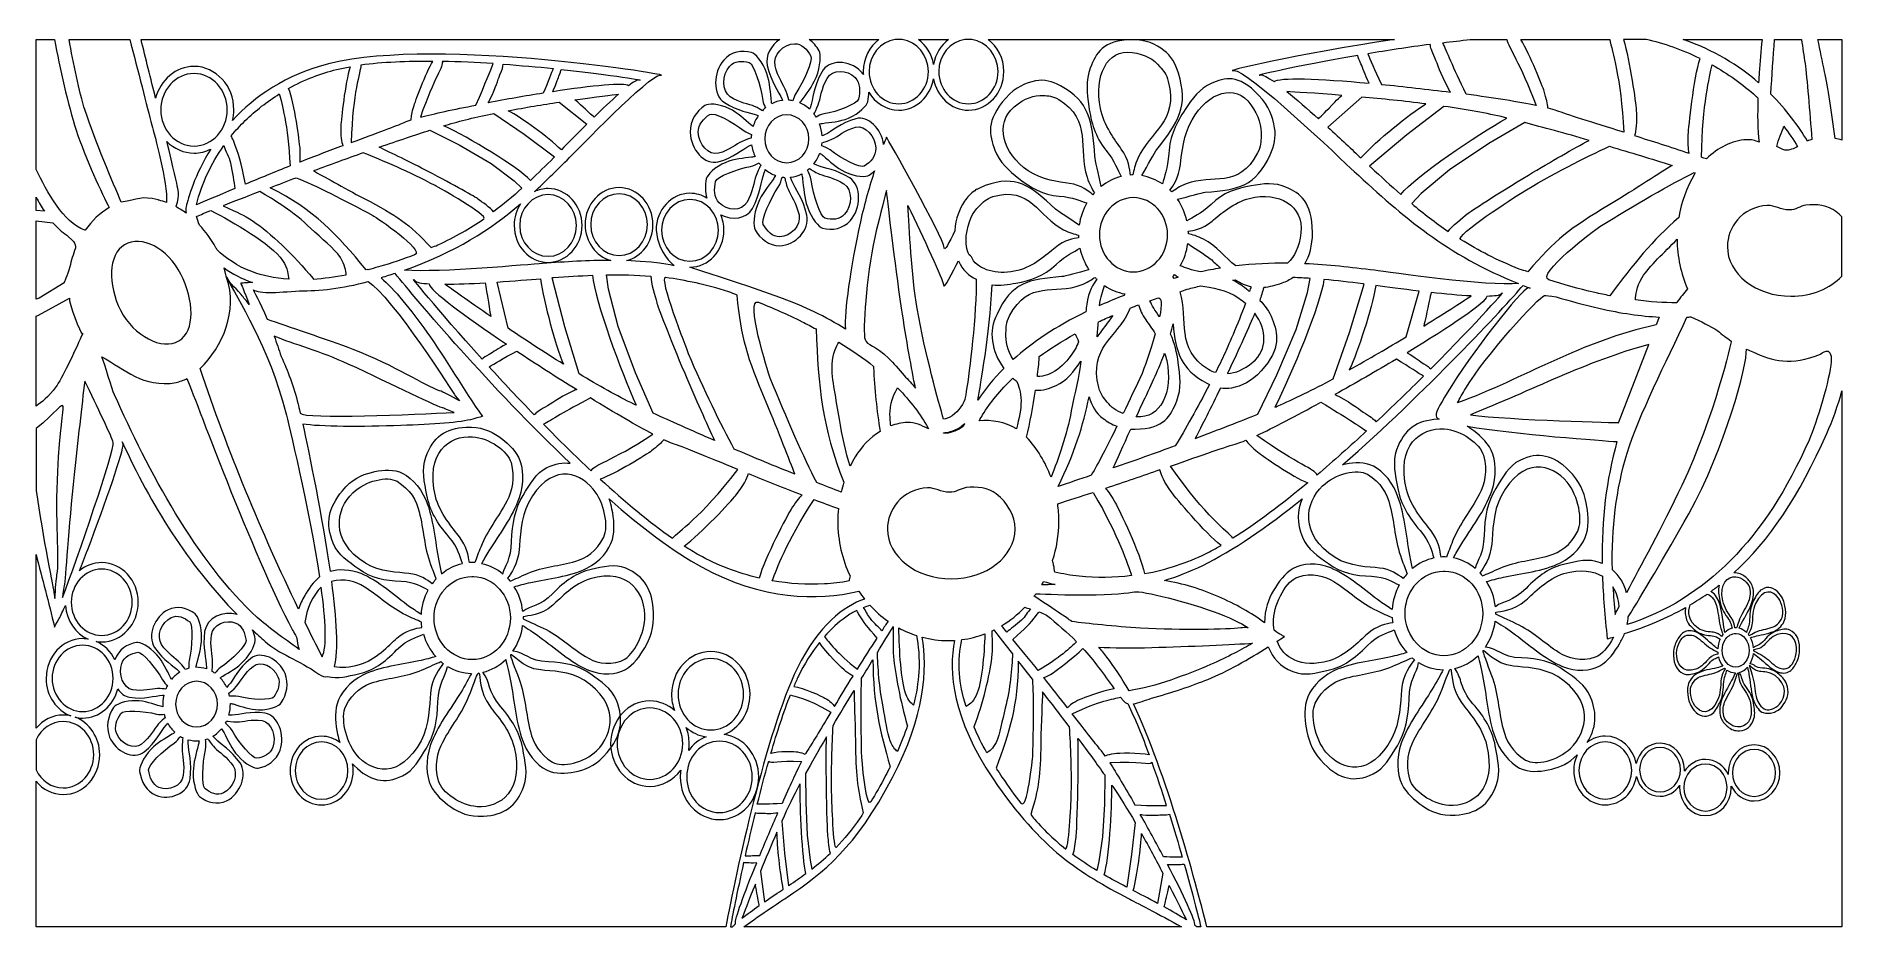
# Model space of a CAD drawing. Header units: millimetres. Extents: x -1200 to 1200, y -590 to 595.
import ezdxf

# ---------------------------------------------------------------- set-up
doc = ezdxf.new("R2010")
doc.units = ezdxf.units.MM
doc.header["$MEASUREMENT"] = 0
doc.layers.add('Layer 1', color=7, linetype='Continuous')

msp = doc.modelspace()

# ---------------------------------------------------------------- linework, layer by layer
at = {"layer": 'Layer 1', "color": 250, "lineweight": 20}
for points, knots in [([(-1200.05, 417.2653), (-1185.8614, 388.1805), (-1164.088, 346.6584), (-1135.4755, 336.432), (-1135.2148, 336.4054), (-1134.9602, 336.3865), (-1134.7093, 336.3756), (-1125.87, 349.0825), (-1114.9882, 359.5089), (-1103.0992, 366.5309), (-1111.8728, 383.4982), (-1134.4102, 432.0409), (-1146.8452, 469.6649), (-1157.8867, 503.0687), (-1168.5116, 552.8202), (-1175.7008, 589.9734), (-1175.7008, 589.9734), (-1200.05, 589.9734), (-1200.05, 589.9734), (-1200.05, 589.9734), (-1200.05, 417.2653), (-1200.05, 417.2653)], [0, 0, 0, 0, 0.142857143, 0.142857143, 0.142857143, 0.285714286, 0.285714286, 0.285714286, 0.428571429, 0.428571429, 0.428571429, 0.571428571, 0.571428571, 0.571428571, 0.714285714, 0.714285714, 0.714285714, 0.857142857, 0.857142857, 0.857142857, 1, 1, 1, 1]), ([(-1156.2005, 589.9734), (-1150.7859, 559.2196), (-1143.0415, 520.9289), (-1134.908, 495.8737), (-1121.8086, 455.5175), (-1097.4956, 398.8024), (-1087.0992, 373.9448), (-1063.4033, 376.7881), (-1061.321, 382.9024), (-1038.0337, 376.6784), (-1037.5669, 376.553), (-1037.1062, 376.4229), (-1036.6506, 376.2865), (-1033.3068, 375.4698), (-1029.9741, 374.4527), (-1026.6626, 373.2458), (-1025.0348, 399.4215), (-1042.9693, 464.2949), (-1046.0983, 476.0334), (-1052.5104, 500.0786), (-1064.9769, 549.8636), (-1075.522, 589.9734), (-1075.522, 589.9734), (-1156.2005, 589.9734), (-1156.2005, 589.9734)], [0, 0, 0, 0, 0.125, 0.125, 0.125, 0.25, 0.25, 0.25, 0.375, 0.375, 0.375, 0.5, 0.5, 0.5, 0.625, 0.625, 0.625, 0.75, 0.75, 0.75, 0.875, 0.875, 0.875, 1, 1, 1, 1]), ([(-1060.5261, 589.9734), (-1054.5728, 565.9323), (-1047.5769, 537.3467), (-1041.1925, 512.0509), (-1034.9681, 536.3442), (-1014.4459, 554.2502), (-990.1989, 554.2502), (-961.0459, 554.2502), (-937.268, 528.3535), (-937.268, 496.6025), (-937.268, 491.7247), (-937.8292, 486.9879), (-938.8846, 482.4597), (-910.0285, 513.9756), (-868.6601, 543.2815), (-809.8464, 557.9414), (-662.768, 594.5985), (-340.9371, 539.9633), (-370.5173, 542.7345), (-384.1395, 544.0103), (-482.129, 441.9125), (-494.4224, 429.6333), (-509.0852, 414.9859), (-523.2849, 400.9826), (-537.8683, 387.6455), (-532.2758, 390.3635), (-526.0873, 391.8775), (-519.5859, 391.8775), (-494.749, 391.8775), (-474.4925, 369.8162), (-474.4925, 342.7675), (-474.4925, 315.7186), (-494.7489, 293.6574), (-519.5858, 293.6574), (-544.4216, 293.6574), (-564.678, 315.7187), (-564.678, 342.7675), (-564.678, 353.5089), (-561.4822, 363.4604), (-556.0758, 371.5593), (-596.6521, 337.0669), (-642.5563, 307.5024), (-710.4391, 283.3423), (-663.2969, 279.6699), (-544.3968, 290.9787), (-527.1651, 292.2217), (-496.0006, 294.4694), (-466.2802, 296.3455), (-436.4146, 296.3314), (-455.9025, 301.7484), (-470.3852, 321.0526), (-470.3852, 343.9243), (-470.3852, 370.973), (-450.1288, 393.0343), (-425.2918, 393.0343), (-400.4549, 393.0343), (-380.1985, 370.973), (-380.1985, 343.9243), (-380.1985, 320.5448), (-395.3343, 300.894), (-415.4778, 295.9913), (-308.3857, 291.9176), (-368.0017, 270.9754), (-376.091, 336.4038), (-376.091, 363.4526), (-355.8347, 385.5139), (-330.9978, 385.5139), (-322.8028, 385.5139), (-315.1069, 383.111), (-308.4726, 378.9198), (-311.0777, 387.0891), (-311.1311, 396.1143), (-309.3034, 404.7052), (-308.2418, 409.6942), (-298.3271, 420.4686), (-283.4186, 426.6929), (-272.5403, 431.2337), (-259.5885, 432.2446), (-249.0953, 433.5142), (-247.4935, 433.707), (-245.9043, 434.0597), (-244.3523, 434.4703), (-246.6505, 439.3057), (-248.2647, 444.5849), (-249.0518, 450.1555), (-249.8837, 449.7823), (-250.753, 449.3827), (-251.6581, 448.9564), (-261.9862, 444.0817), (-272.7639, 432.9406), (-293.4227, 427.37), (-311.3757, 422.5299), (-330.3582, 444.0754), (-330.7531, 466.715), (-331.0213, 482.2043), (-322.537, 494.687), (-311.1993, 502.3909), (-307.2101, 505.101), (-293.2027, 505.0837), (-278.6208, 498.0037), (-267.9797, 492.8375), (-258.1644, 483.5788), (-249.921, 476.3954), (-249.0408, 475.6273), (-248.1144, 474.9204), (-247.1707, 474.2559), (-245.5665, 479.4723), (-243.2085, 484.3218), (-240.246, 488.6494), (-240.7203, 488.8595), (-241.207, 489.0727), (-241.7074, 489.2874), (-252.1747, 493.7953), (-267.0299, 494.2169), (-285.2536, 506.1872), (-301.0909, 516.59), (-300.5261, 546.4445), (-286.1043, 562.7565), (-276.2392, 573.9165), (-262.1352, 576.2081), (-249.1164, 572.9243), (-244.5346, 571.7692), (-234.6423, 560.9698), (-228.9282, 544.7344), (-224.7574, 532.8864), (-223.8287, 518.7795), (-222.6642, 507.3518), (-222.5697, 506.4333), (-222.4357, 505.5194), (-222.2742, 504.612), (-217.8589, 506.8596), (-213.0748, 508.3847), (-208.0509, 509.0445), (-208.1925, 509.4051), (-208.3366, 509.7718), (-208.4856, 510.1433), (-212.9606, 521.3911), (-223.1904, 533.1293), (-228.305, 555.6279), (-231.2774, 568.7086), (-223.405, 582.2873), (-211.6458, 589.9734), (-211.6458, 589.9734), (-1060.5261, 589.9734), (-1060.5261, 589.9734)], [0, 0, 0, 0, 0.020833333, 0.020833333, 0.020833333, 0.041666667, 0.041666667, 0.041666667, 0.0625, 0.0625, 0.0625, 0.083333333, 0.083333333, 0.083333333, 0.104166667, 0.104166667, 0.104166667, 0.125, 0.125, 0.125, 0.145833333, 0.145833333, 0.145833333, 0.166666667, 0.166666667, 0.166666667, 0.1875, 0.1875, 0.1875, 0.208333333, 0.208333333, 0.208333333, 0.229166667, 0.229166667, 0.229166667, 0.25, 0.25, 0.25, 0.270833333, 0.270833333, 0.270833333, 0.291666667, 0.291666667, 0.291666667, 0.3125, 0.3125, 0.3125, 0.333333333, 0.333333333, 0.333333333, 0.354166667, 0.354166667, 0.354166667, 0.375, 0.375, 0.375, 0.395833333, 0.395833333, 0.395833333, 0.416666667, 0.416666667, 0.416666667, 0.4375, 0.4375, 0.4375, 0.458333333, 0.458333333, 0.458333333, 0.479166667, 0.479166667, 0.479166667, 0.5, 0.5, 0.5, 0.520833333, 0.520833333, 0.520833333, 0.541666667, 0.541666667, 0.541666667, 0.5625, 0.5625, 0.5625, 0.583333333, 0.583333333, 0.583333333, 0.604166667, 0.604166667, 0.604166667, 0.625, 0.625, 0.625, 0.645833333, 0.645833333, 0.645833333, 0.666666667, 0.666666667, 0.666666667, 0.6875, 0.6875, 0.6875, 0.708333333, 0.708333333, 0.708333333, 0.729166667, 0.729166667, 0.729166667, 0.75, 0.75, 0.75, 0.770833333, 0.770833333, 0.770833333, 0.791666667, 0.791666667, 0.791666667, 0.8125, 0.8125, 0.8125, 0.833333333, 0.833333333, 0.833333333, 0.854166667, 0.854166667, 0.854166667, 0.875, 0.875, 0.875, 0.895833333, 0.895833333, 0.895833333, 0.916666667, 0.916666667, 0.916666667, 0.9375, 0.9375, 0.9375, 0.958333333, 0.958333333, 0.958333333, 0.979166667, 0.979166667, 0.979166667, 1, 1, 1, 1]), ([(-199.6425, 509.3251), (-197.8582, 509.2124), (-196.1, 508.9928), (-194.3717, 508.67), (-193.4317, 511.6433), (-192.2632, 515.3784), (-190.2468, 518.3235), (-179.4904, 534.0306), (-167.3569, 562.3882), (-170.3369, 567.8177), (-175.2861, 576.8335), (-182.2816, 584.7004), (-192.2309, 584.4856), (-206.7757, 584.1752), (-220.9592, 569.5324), (-217.8502, 555.2564), (-214.5115, 539.9257), (-206.3847, 529.087), (-203.2792, 521.0243), (-201.372, 516.0712), (-200.3477, 512.1715), (-199.6425, 509.3251)], [0, 0, 0, 0, 0.142857143, 0.142857143, 0.142857143, 0.285714286, 0.285714286, 0.285714286, 0.428571429, 0.428571429, 0.428571429, 0.571428571, 0.571428571, 0.571428571, 0.714285714, 0.714285714, 0.714285714, 0.857142857, 0.857142857, 0.857142857, 1, 1, 1, 1]), ([(-172.5481, 589.9734), (-167.2727, 586.1843), (-162.8373, 580.9491), (-159.4226, 574.9887), (-156.933, 570.6438), (-156.9493, 555.3897), (-163.4493, 539.5073), (-168.1937, 527.9193), (-176.6953, 517.2296), (-183.2909, 508.2515), (-183.8772, 507.4536), (-184.4272, 506.6214), (-184.9475, 505.7717), (-180.2676, 503.7357), (-175.9542, 500.9067), (-172.1459, 497.4364), (-171.9188, 498.0399), (-171.6866, 498.662), (-171.4529, 499.3062), (-167.3146, 510.706), (-166.9272, 526.8833), (-155.9361, 546.7314), (-146.3839, 563.9791), (-118.973, 563.3646), (-103.9936, 547.6592), (-102.7246, 546.3269), (-101.5811, 544.9257), (-100.5555, 543.4633), (-100.6474, 544.7689), (-100.6946, 546.0872), (-100.6946, 547.4179), (-100.6945, 565.0995), (-92.4062, 580.7392), (-79.8478, 589.9734), (-79.8478, 589.9734), (-172.5481, 589.9734), (-172.5481, 589.9734)], [0, 0, 0, 0, 0.083333333, 0.083333333, 0.083333333, 0.166666667, 0.166666667, 0.166666667, 0.25, 0.25, 0.25, 0.333333333, 0.333333333, 0.333333333, 0.416666667, 0.416666667, 0.416666667, 0.5, 0.5, 0.5, 0.583333333, 0.583333333, 0.583333333, 0.666666667, 0.666666667, 0.666666667, 0.75, 0.75, 0.75, 0.833333333, 0.833333333, 0.833333333, 0.916666667, 0.916666667, 0.916666667, 1, 1, 1, 1]), ([(65.2884, 589.9734), (77.8451, 580.7394), (86.1281, 565.0996), (86.1281, 547.4179), (86.1282, 519.1543), (64.9628, 496.1025), (39.0107, 496.1025), (16.0538, 496.1025), (-3.156, 514.1417), (-7.2833, 537.8707), (-11.4104, 514.1417), (-30.619, 496.1025), (-53.5773, 496.1026), (-70.3025, 496.1025), (-85.0398, 505.6793), (-93.4048, 520.054), (-93.3277, 515.8236), (-93.7711, 511.5478), (-94.6576, 507.3751), (-95.7192, 502.3862), (-105.635, 491.6118), (-120.5425, 485.3877), (-131.4218, 480.8453), (-144.3738, 479.8343), (-154.8656, 478.5662), (-156.1981, 478.4049), (-157.5216, 478.1352), (-158.8216, 477.8139), (-156.8909, 472.8093), (-155.6665, 467.4094), (-155.2879, 461.7575), (-154.3418, 462.1805), (-153.3472, 462.6302), (-152.303, 463.1242), (-141.9761, 467.9973), (-131.1984, 479.1384), (-110.5398, 484.7089), (-93.9548, 489.1808), (-76.4908, 471.1336), (-73.6152, 450.5081), (-71.2846, 456.74), (-69.8654, 460.2558), (-69.8654, 460.2558), (-69.8654, 460.2558), (6.0013, 327.2281), (6.76, 313.1795), (7.0691, 307.4648), (13.28, 319.5323), (20.9484, 335.7455), (21.9678, 352.5434), (27.0648, 364.2441), (33.8393, 374.865), (37.676, 380.8775), (42.1547, 385.3273), (47.4579, 388.8494), (48.548, 390.2756), (49.4197, 391.0093), (50.0044, 390.8493), (50.1348, 390.8133), (50.223, 390.7255), (50.2789, 390.5938), (53.6773, 392.55), (57.3911, 394.2052), (61.4613, 395.7005), (102.2723, 410.6928), (121.2075, 395.9654), (154.6937, 364.6531), (158.0004, 361.5608), (173.6154, 351.6829), (186.2369, 343.0073), (187.8213, 353.7582), (191.3947, 363.8021), (196.5329, 372.6721), (187.1892, 375.343), (178.5436, 380.4088), (159.7672, 381.8054), (137.8171, 383.4403), (121.9337, 392.829), (106.0255, 405.3604), (92.8454, 415.743), (80.1843, 426.6066), (74.1597, 443.0519), (66.9034, 462.8593), (61.7468, 482.0238), (88.7504, 512.0994), (102.1901, 527.0698), (114.9061, 532.3724), (128.2539, 534.9899), (140.0323, 537.3002), (150.0364, 534.5369), (161.3131, 528.4508), (199.9063, 507.6246), (203.7332, 482.6274), (207.0809, 434.6992), (207.4148, 429.9232), (212.1219, 410.619), (215.4172, 394.6801), (223.2509, 400.9075), (232.2527, 405.4842), (241.9924, 407.9278), (237.0456, 417.0674), (234.2743, 427.3467), (221.8055, 442.9201), (207.3452, 460.9799), (202.2084, 479.85), (199.0967, 500.9629), (196.5178, 518.4554), (194.6193, 535.8864), (201.0364, 552.1546), (208.7656, 571.7488), (217.5628, 589.2708), (256.1834, 589.7426), (275.4068, 589.9778), (287.8407, 583.9337), (298.9785, 575.5058), (308.8062, 568.0684), (314.087, 558.4117), (318.11, 545.4242), (331.8762, 500.9755), (318.3531, 480.3548), (289.6026, 443.8843), (286.7283, 440.2385), (277.4704, 422.8637), (269.4345, 409.0313), (279.3739, 407.373), (288.6652, 403.5171), (296.8738, 397.9387), (299.3, 408.2617), (304.0518, 417.6553), (305.3519, 438.3591), (306.8531, 462.2637), (315.4727, 479.5632), (326.9792, 496.8893), (336.5137, 511.2436), (346.4881, 525.0321), (361.5879, 531.5934), (379.7745, 539.4962), (397.3723, 545.1123), (424.987, 515.7046), (438.7322, 501.0664), (443.6008, 487.2168), (446.0045, 472.6791), (448.1253, 459.853), (445.5887, 448.9579), (440.0012, 436.6756), (420.8772, 394.644), (397.9264, 390.4762), (353.9182, 386.8304), (349.5166, 386.4653), (331.6751, 381.3038), (317.0099, 377.7129), (322.7996, 369.2254), (327.0821, 359.4478), (329.4078, 348.8584), (337.7803, 354.2158), (347.2095, 357.2519), (361.4661, 370.7928), (378.0485, 386.5421), (395.376, 392.1362), (414.7607, 395.5249), (430.8228, 398.3337), (446.8278, 400.4011), (461.765, 393.4137), (479.7555, 384.9951), (495.8462, 375.415), (496.2781, 333.3536), (496.4645, 315.3253), (492.3758, 302.7813), (486.2952, 291.8988), (516.8426, 290.463), (547.113, 287.021), (578.8784, 283.115), (597.1829, 280.8627), (730.5422, 261.3406), (770.016, 265.5224), (675.3093, 303.2908), (617.0757, 354.3522), (551.604, 414.7226), (535.7045, 429.3841), (408.8021, 551.603), (391.7751, 548.9226), (372.1644, 545.8353), (475.8449, 570.9504), (605.2711, 589.9734), (605.2711, 589.9734), (65.2884, 589.9734), (65.2884, 589.9734)], [0, 0, 0, 0, 0.016129032, 0.016129032, 0.016129032, 0.032258065, 0.032258065, 0.032258065, 0.048387097, 0.048387097, 0.048387097, 0.064516129, 0.064516129, 0.064516129, 0.080645161, 0.080645161, 0.080645161, 0.096774194, 0.096774194, 0.096774194, 0.112903226, 0.112903226, 0.112903226, 0.129032258, 0.129032258, 0.129032258, 0.14516129, 0.14516129, 0.14516129, 0.161290323, 0.161290323, 0.161290323, 0.177419355, 0.177419355, 0.177419355, 0.193548387, 0.193548387, 0.193548387, 0.209677419, 0.209677419, 0.209677419, 0.225806452, 0.225806452, 0.225806452, 0.241935484, 0.241935484, 0.241935484, 0.258064516, 0.258064516, 0.258064516, 0.274193548, 0.274193548, 0.274193548, 0.290322581, 0.290322581, 0.290322581, 0.306451613, 0.306451613, 0.306451613, 0.322580645, 0.322580645, 0.322580645, 0.338709677, 0.338709677, 0.338709677, 0.35483871, 0.35483871, 0.35483871, 0.370967742, 0.370967742, 0.370967742, 0.387096774, 0.387096774, 0.387096774, 0.403225806, 0.403225806, 0.403225806, 0.419354839, 0.419354839, 0.419354839, 0.435483871, 0.435483871, 0.435483871, 0.451612903, 0.451612903, 0.451612903, 0.467741935, 0.467741935, 0.467741935, 0.483870968, 0.483870968, 0.483870968, 0.5, 0.5, 0.5, 0.516129032, 0.516129032, 0.516129032, 0.532258065, 0.532258065, 0.532258065, 0.548387097, 0.548387097, 0.548387097, 0.564516129, 0.564516129, 0.564516129, 0.580645161, 0.580645161, 0.580645161, 0.596774194, 0.596774194, 0.596774194, 0.612903226, 0.612903226, 0.612903226, 0.629032258, 0.629032258, 0.629032258, 0.64516129, 0.64516129, 0.64516129, 0.661290323, 0.661290323, 0.661290323, 0.677419355, 0.677419355, 0.677419355, 0.693548387, 0.693548387, 0.693548387, 0.709677419, 0.709677419, 0.709677419, 0.725806452, 0.725806452, 0.725806452, 0.741935484, 0.741935484, 0.741935484, 0.758064516, 0.758064516, 0.758064516, 0.774193548, 0.774193548, 0.774193548, 0.790322581, 0.790322581, 0.790322581, 0.806451613, 0.806451613, 0.806451613, 0.822580645, 0.822580645, 0.822580645, 0.838709677, 0.838709677, 0.838709677, 0.85483871, 0.85483871, 0.85483871, 0.870967742, 0.870967742, 0.870967742, 0.887096774, 0.887096774, 0.887096774, 0.903225806, 0.903225806, 0.903225806, 0.919354839, 0.919354839, 0.919354839, 0.935483871, 0.935483871, 0.935483871, 0.951612903, 0.951612903, 0.951612903, 0.967741935, 0.967741935, 0.967741935, 0.983870968, 0.983870968, 0.983870968, 1, 1, 1, 1]), ([(-48.8223, 589.9734), (-29.3689, 587.4032), (-14.213, 569.2784), (-14.213, 547.4179), (-14.213, 523.8048), (-31.8954, 504.5462), (-53.5773, 504.5462), (-75.2578, 504.5462), (-92.9417, 523.8048), (-92.9417, 547.4178), (-92.9417, 569.2784), (-77.7845, 587.4032), (-58.3321, 589.9734), (-58.3321, 589.9734), (-48.8223, 589.9734), (-48.8223, 589.9734)], [0, 0, 0, 0, 0.2, 0.2, 0.2, 0.4, 0.4, 0.4, 0.6, 0.6, 0.6, 0.8, 0.8, 0.8, 1, 1, 1, 1]), ([(-27.3011, 589.9734), (-17.061, 582.4424), (-9.6635, 570.6502), (-7.2833, 556.9634), (-4.9029, 570.6503), (2.4976, 582.4424), (12.7392, 589.9734), (12.7392, 589.9734), (-27.3011, 589.9734), (-27.3011, 589.9734)], [0, 0, 0, 0, 0.333333333, 0.333333333, 0.333333333, 0.666666667, 0.666666667, 0.666666667, 1, 1, 1, 1]), ([(43.7666, 589.9734), (63.2197, 587.4027), (78.3753, 569.2781), (78.3753, 547.4179), (78.3753, 523.8048), (60.6927, 504.5463), (39.0108, 504.5462), (17.3303, 504.5462), (-0.3523, 523.8048), (-0.3523, 547.4179), (-0.3523, 569.2781), (14.8033, 587.4027), (34.2553, 589.9734), (34.2553, 589.9734), (43.7666, 589.9734), (43.7666, 589.9734)], [0, 0, 0, 0, 0.2, 0.2, 0.2, 0.4, 0.4, 0.4, 0.6, 0.6, 0.6, 0.8, 0.8, 0.8, 1, 1, 1, 1]), ([(254.4799, 409.8354), (255.5316, 409.8949), (256.5907, 409.9263), (257.6534, 409.9372), (258.6605, 415.3654), (260.5019, 423.4953), (264.2206, 432.0393), (280.2902, 468.958), (318.4727, 479.9409), (304.7161, 534.3284), (302.2775, 543.9758), (298.0025, 548.4319), (293.6318, 553.8004), (285.2903, 564.0497), (274.0137, 570.4479), (256.7174, 572.9009), (223.2061, 577.6515), (205.6292, 541.2031), (214.4722, 498.5288), (219.2354, 475.5522), (234.0496, 456.1287), (242.2259, 444.4375), (252.2275, 430.1364), (253.7372, 417.2476), (254.4799, 409.8354)], [0, 0, 0, 0, 0.125, 0.125, 0.125, 0.25, 0.25, 0.25, 0.375, 0.375, 0.375, 0.5, 0.5, 0.5, 0.625, 0.625, 0.625, 0.75, 0.75, 0.75, 0.875, 0.875, 0.875, 1, 1, 1, 1]), ([(676.9472, 524.9757), (677.8946, 523.1622), (678.8432, 521.5118), (679.7907, 520.0008), (649.6331, 523.8644), (617.9037, 527.4741), (587.8543, 530.413), (578.3122, 550.6326), (573.08, 563.4902), (569.7025, 571.0904), (595.657, 575.4087), (623.7383, 579.705), (652.7349, 583.5639), (653.2029, 579.962), (654.9699, 574.487), (658.8835, 565.8099), (663.0444, 556.5873), (665.8033, 546.3081), (676.9472, 524.9757)], [0, 0, 0, 0, 0.166666667, 0.166666667, 0.166666667, 0.333333333, 0.333333333, 0.333333333, 0.5, 0.5, 0.5, 0.666666667, 0.666666667, 0.666666667, 0.833333333, 0.833333333, 0.833333333, 1, 1, 1, 1]), ([(793.6594, 502.3439), (771.7803, 559.8203), (756.9295, 579.8333), (754.5242, 589.9734), (754.5242, 589.9734), (705.8942, 589.9734), (705.8942, 589.9734), (693.7337, 588.6693), (681.6049, 587.2495), (669.5905, 585.7426), (674.5794, 574.8617), (682.8713, 553.7784), (700.5736, 517.264), (737.5092, 512.264), (770.7211, 507.0117), (793.6594, 502.3439)], [0, 0, 0, 0, 0.2, 0.2, 0.2, 0.4, 0.4, 0.4, 0.6, 0.6, 0.6, 0.8, 0.8, 0.8, 1, 1, 1, 1]), ([(910.0949, 466.7244), (905.9843, 541.097), (894.9948, 574.0622), (891.3233, 589.9734), (891.3233, 589.9734), (773.3689, 589.9734), (773.3689, 589.9734), (785.7827, 569.0412), (802.2037, 527.5107), (804.1813, 521.3675), (807.3551, 511.5132), (808.8339, 504.2044), (809.2114, 498.8737), (814.2488, 497.6119), (818.2656, 496.4191), (821.0916, 495.3156), (833.3193, 490.5382), (867.4824, 480.0742), (910.0949, 466.7244)], [0, 0, 0, 0, 0.166666667, 0.166666667, 0.166666667, 0.333333333, 0.333333333, 0.333333333, 0.5, 0.5, 0.5, 0.666666667, 0.666666667, 0.666666667, 0.833333333, 0.833333333, 0.833333333, 1, 1, 1, 1]), ([(995.8477, 463.5897), (995.4827, 453.0567), (995.9073, 445.0064), (996.8273, 438.9202), (972.0103, 447.1397), (947.1945, 455.0567), (924.2524, 462.2793), (926.5023, 468.4832), (927.7513, 479.256), (926.5308, 496.9316), (925.9732, 504.9916), (918.4436, 561.197), (909.7142, 589.9734), (909.7142, 589.9734), (939.9233, 589.9734), (939.9233, 589.9734), (963.3661, 584.93), (987.855, 576.3372), (1011.6616, 564.606), (1002.8035, 539.0651), (996.1532, 472.4157), (995.8477, 463.5897)], [0, 0, 0, 0, 0.142857143, 0.142857143, 0.142857143, 0.285714286, 0.285714286, 0.285714286, 0.428571429, 0.428571429, 0.428571429, 0.571428571, 0.571428571, 0.571428571, 0.714285714, 0.714285714, 0.714285714, 0.857142857, 0.857142857, 0.857142857, 1, 1, 1, 1]), ([(989.0248, 589.9734), (1029.8984, 575.9776), (1062.8652, 555.5291), (1089.3373, 532.6497), (1089.639, 538.1781), (1089.9232, 542.6655), (1090.1034, 545.5432), (1090.9893, 559.671), (1092.2966, 575.1334), (1093.8368, 589.9734), (1093.8368, 589.9734), (989.0248, 589.9734), (989.0248, 589.9734)], [0, 0, 0, 0, 0.25, 0.25, 0.25, 0.5, 0.5, 0.5, 0.75, 0.75, 0.75, 1, 1, 1, 1]), ([(1110.5553, 589.9734), (1108.5759, 567.4423), (1106.8313, 541.4355), (1105.6986, 517.4145), (1126.2171, 496.8673), (1142.1004, 475.1587), (1154.2526, 454.8969), (1156.2007, 455.8467), (1158.1675, 456.6648), (1160.1729, 457.259), (1157.0848, 492.4237), (1153.6776, 540.0997), (1150.977, 558.1139), (1149.4344, 568.3979), (1147.8764, 579.1451), (1146.3384, 589.9734), (1146.3384, 589.9734), (1110.5553, 589.9734), (1110.5553, 589.9734)], [0, 0, 0, 0, 0.166666667, 0.166666667, 0.166666667, 0.333333333, 0.333333333, 0.333333333, 0.5, 0.5, 0.5, 0.666666667, 0.666666667, 0.666666667, 0.833333333, 0.833333333, 0.833333333, 1, 1, 1, 1]), ([(1168.1957, 589.9734), (1170.9401, 575.7481), (1173.9188, 561.2153), (1177.0271, 547.1765), (1181.2376, 528.1654), (1186.2054, 491.9629), (1190.8045, 458.3436), (1193.8817, 457.8588), (1196.9405, 457.1988), (1199.95, 456.3613), (1199.95, 456.3613), (1199.95, 589.9734), (1199.95, 589.9734), (1199.95, 589.9734), (1168.1957, 589.9734), (1168.1957, 589.9734)], [0, 0, 0, 0, 0.2, 0.2, 0.2, 0.4, 0.4, 0.4, 0.6, 0.6, 0.6, 0.8, 0.8, 0.8, 1, 1, 1, 1]), ([(-849.3076, 446.4), (-848.7551, 438.1507), (-848.8929, 431.812), (-849.474, 426.9891), (-829.9216, 434.6475), (-810.3618, 442.0675), (-792.2769, 448.8513), (-794.2226, 453.6116), (-795.4852, 462.0066), (-794.9527, 475.9393), (-794.6944, 482.6885), (-789.524, 532.4585), (-782.6976, 553.819), (-788.9729, 552.7409), (-794.9974, 551.5276), (-800.7264, 550.1655), (-821.4348, 545.247), (-843.319, 536.6356), (-864.4099, 524.9209), (-856.7228, 505.3048), (-849.7707, 453.3137), (-849.3076, 446.4)], [0, 0, 0, 0, 0.142857143, 0.142857143, 0.142857143, 0.285714286, 0.285714286, 0.285714286, 0.428571429, 0.428571429, 0.428571429, 0.571428571, 0.571428571, 0.571428571, 0.714285714, 0.714285714, 0.714285714, 0.857142857, 0.857142857, 0.857142857, 1, 1, 1, 1]), ([(-781.117, 453.0285), (-779.4556, 521.413), (-768.9251, 545.9587), (-768.4768, 555.9759), (-739.756, 559.8005), (-706.7836, 561.2017), (-672.5982, 561.0167), (-682.1603, 546.3976), (-696.5908, 506.4787), (-698.1564, 501.0649), (-700.4375, 493.176), (-701.4334, 487.3674), (-701.6009, 483.1651), (-705.5804, 481.93), (-708.7479, 480.7983), (-710.9706, 479.7951), (-720.5873, 475.4503), (-747.5237, 465.5771), (-781.117, 453.0285)], [0, 0, 0, 0, 0.166666667, 0.166666667, 0.166666667, 0.333333333, 0.333333333, 0.333333333, 0.5, 0.5, 0.5, 0.666666667, 0.666666667, 0.666666667, 0.833333333, 0.833333333, 0.833333333, 1, 1, 1, 1]), ([(-689.3061, 486.6447), (-670.5496, 540.8175), (-658.2074, 554.0527), (-660.358, 560.8851), (-637.8541, 560.5246), (-614.9889, 559.5308), (-592.6067, 558.1358), (-596.3082, 549.352), (-602.3849, 532.4006), (-615.57, 502.8799), (-644.8508, 497.1589), (-671.1604, 491.4237), (-689.3061, 486.6447)], [0, 0, 0, 0, 0.25, 0.25, 0.25, 0.5, 0.5, 0.5, 0.75, 0.75, 0.75, 1, 1, 1, 1]), ([(-596.9525, 510.0807), (-597.6617, 508.6104), (-598.3756, 507.2687), (-599.092, 506.0383), (-575.1801, 510.5352), (-550.009, 514.9098), (-526.1593, 518.6778), (-519.0657, 535.0118), (-515.2203, 545.3583), (-512.7197, 551.4884), (-533.4901, 553.617), (-555.9529, 555.6232), (-579.1335, 557.244), (-579.4166, 554.3944), (-580.688, 550.0104), (-583.5874, 543.0103), (-586.6705, 535.5684), (-588.611, 527.366), (-596.9525, 510.0807)], [0, 0, 0, 0, 0.166666667, 0.166666667, 0.166666667, 0.333333333, 0.333333333, 0.333333333, 0.5, 0.5, 0.5, 0.666666667, 0.666666667, 0.666666667, 0.833333333, 0.833333333, 0.833333333, 1, 1, 1, 1]), ([(-234.723, 495.3972), (-233.4591, 496.6949), (-232.1305, 497.9159), (-230.7423, 499.0586), (-232.0137, 501.894), (-233.6329, 505.4569), (-234.1221, 509.1183), (-236.7147, 528.5087), (-246.5464, 557.9038), (-252.1785, 559.4478), (-261.5306, 562.0121), (-271.5856, 562.1861), (-278.4817, 554.3725), (-288.5652, 542.9524), (-289.0866, 521.6764), (-277.62, 513.9756), (-265.304, 505.7059), (-252.5223, 504.3), (-245.0922, 500.9912), (-240.3974, 498.8987), (-237.0833, 496.8783), (-234.723, 495.3972)], [0, 0, 0, 0, 0.142857143, 0.142857143, 0.142857143, 0.285714286, 0.285714286, 0.285714286, 0.428571429, 0.428571429, 0.428571429, 0.571428571, 0.571428571, 0.571428571, 0.714285714, 0.714285714, 0.714285714, 0.857142857, 0.857142857, 0.857142857, 1, 1, 1, 1]), ([(556.4665, 568.8569), (557.1432, 566.2128), (558.4593, 562.6358), (560.6843, 557.7047), (563.4879, 551.4884), (565.4585, 544.6452), (571.7216, 531.9398), (505.6527, 537.9837), (451.1028, 540.25), (445.2645, 533.9961), (436.8089, 539.9773), (430.5061, 543.3959), (427.6379, 542.8927), (413.2733, 540.3709), (471.6312, 554.3286), (556.4665, 568.8569)], [0, 0, 0, 0, 0.2, 0.2, 0.2, 0.4, 0.4, 0.4, 0.6, 0.6, 0.6, 0.8, 0.8, 0.8, 1, 1, 1, 1]), ([(1019.8763, 431.1992), (1034.8657, 446.1899), (1053.9437, 455.8623), (1073.1932, 456.8122), (1079.3729, 457.1226), (1084.717, 455.6977), (1089.911, 453.6492), (1087.5804, 468.3562), (1087.717, 492.1197), (1088.416, 512.2546), (1087.5431, 513.1198), (1086.6367, 513.9804), (1085.688, 514.833), (1067.9012, 530.83), (1048.1067, 544.7375), (1027.4851, 556.2847), (1024.0308, 539.5589), (1014.7532, 505.8015), (1013.297, 433.4202), (1015.4933, 432.6803), (1017.6873, 431.9406), (1019.8763, 431.1992)], [0, 0, 0, 0, 0.142857143, 0.142857143, 0.142857143, 0.285714286, 0.285714286, 0.285714286, 0.428571429, 0.428571429, 0.428571429, 0.571428571, 0.571428571, 0.571428571, 0.714285714, 0.714285714, 0.714285714, 0.857142857, 0.857142857, 0.857142857, 1, 1, 1, 1]), ([(-990.1989, 544.7643), (-965.8423, 544.7643), (-945.9782, 523.1293), (-945.9782, 496.6024), (-945.9782, 470.0756), (-965.8423, 448.4391), (-990.1989, 448.4391), (-1014.5563, 448.4391), (-1034.4218, 470.0756), (-1034.4217, 496.6025), (-1034.4217, 523.1293), (-1014.5563, 544.7643), (-990.1989, 544.7643)], [0, 0, 0, 0, 0.25, 0.25, 0.25, 0.5, 0.5, 0.5, 0.75, 0.75, 0.75, 1, 1, 1, 1]), ([(-502.127, 550.3788), (-502.6, 548.2705), (-503.5586, 545.3975), (-505.2075, 541.4193), (-507.2848, 536.4052), (-508.683, 530.9365), (-513.3542, 520.6607), (-460.9051, 528.6152), (-417.5339, 533.0447), (-412.73, 528.4193), (-406.148, 533.5259), (-401.2148, 536.5148), (-398.919, 536.2579), (-387.4199, 534.9789), (-434.2268, 543.0966), (-502.127, 550.3788)], [0, 0, 0, 0, 0.2, 0.2, 0.2, 0.4, 0.4, 0.4, 0.6, 0.6, 0.6, 0.8, 0.8, 0.8, 1, 1, 1, 1]), ([(-107.032, 510.7091), (-104.6778, 520.8957), (-104.5177, 531.8457), (-111.6919, 539.3566), (-122.179, 550.3379), (-141.714, 550.9054), (-148.784, 538.4178), (-156.3781, 525.0056), (-157.668, 511.0838), (-160.7077, 502.9912), (-162.8111, 497.3925), (-164.8373, 493.6009), (-166.2195, 490.9959), (-165.2088, 489.6855), (-164.2565, 488.3171), (-163.3674, 486.9001), (-160.6407, 488.3219), (-156.9976, 490.4488), (-153.2453, 491.0445), (-135.4412, 493.8674), (-108.4499, 504.5759), (-107.032, 510.7091)], [0, 0, 0, 0, 0.142857143, 0.142857143, 0.142857143, 0.285714286, 0.285714286, 0.285714286, 0.428571429, 0.428571429, 0.428571429, 0.571428571, 0.571428571, 0.571428571, 0.714285714, 0.714285714, 0.714285714, 0.857142857, 0.857142857, 0.857142857, 1, 1, 1, 1]), ([(306.92, 389.7333), (307.7048, 388.9701), (308.4747, 388.1895), (309.2284, 387.3916), (313.4623, 390.4559), (320.0668, 394.8086), (328.2791, 397.9998), (363.6118, 411.7319), (397.7425, 390.0922), (423.3269, 439.1428), (427.8653, 447.8435), (427.7361, 454.2871), (428.1308, 461.4486), (428.8871, 475.1211), (425.0677, 488.3281), (414.4292, 503.3831), (393.8188, 532.5495), (357.7238, 520.3127), (336.2717, 483.3265), (324.7217, 463.4142), (322.5861, 438.2697), (320.777, 423.7069), (318.5531, 405.8165), (311.2001, 395.5328), (306.92, 389.7333)], [0, 0, 0, 0, 0.125, 0.125, 0.125, 0.25, 0.25, 0.25, 0.375, 0.375, 0.375, 0.5, 0.5, 0.5, 0.625, 0.625, 0.625, 0.75, 0.75, 0.75, 0.875, 0.875, 0.875, 1, 1, 1, 1]), ([(-940.6926, 461.9376), (-939.77, 460.2009), (-938.8077, 458.1117), (-937.8105, 455.6256), (-930.7382, 438.0096), (-927.9804, 427.1239), (-921.6976, 397.8055), (-903.4489, 405.3682), (-883.1316, 413.6614), (-862.4493, 421.8716), (-865.4083, 478.6149), (-873.6342, 504.6605), (-876.8004, 517.6214), (-892.9296, 507.5555), (-908.3436, 495.6761), (-922.105, 482.2575), (-928.703, 475.8233), (-934.9076, 469.0318), (-940.6926, 461.9376)], [0, 0, 0, 0, 0.166666667, 0.166666667, 0.166666667, 0.333333333, 0.333333333, 0.333333333, 0.5, 0.5, 0.5, 0.666666667, 0.666666667, 0.666666667, 0.833333333, 0.833333333, 0.833333333, 1, 1, 1, 1]), ([(-468.0074, 477.5192), (-468.0074, 477.5192), (-505.0238, 506.695), (-505.0238, 506.695), (-526.2499, 503.5148), (-549.6627, 499.7091), (-572.7564, 495.3831), (-554.2121, 485.5506), (-520.2564, 460.9501), (-501.973, 443.2808), (-493.5197, 451.9187), (-481.2236, 464.4439), (-468.0074, 477.5192)], [0, 0, 0, 0, 0.25, 0.25, 0.25, 0.5, 0.5, 0.5, 0.75, 0.75, 0.75, 1, 1, 1, 1]), ([(-426.0852, 517.2374), (-433.5328, 516.3785), (-455.4319, 513.7813), (-483.8919, 509.7671), (-481.5304, 507.9834), (-479.0135, 505.8361), (-476.3303, 503.2499), (-467.0315, 494.2858), (-461.6079, 489.4284), (-458.4777, 486.883), (-447.2704, 497.8094), (-435.9129, 508.565), (-426.0852, 517.2374)], [0, 0, 0, 0, 0.25, 0.25, 0.25, 0.5, 0.5, 0.5, 0.75, 0.75, 0.75, 1, 1, 1, 1]), ([(204.2137, 383.6941), (204.9365, 384.5641), (205.6751, 385.4183), (206.4314, 386.2521), (203.6252, 390.8712), (199.7077, 397.9749), (196.8245, 406.7759), (184.2168, 445.2573), (204.0846, 482.4268), (159.0471, 510.2906), (151.0582, 515.2343), (145.1417, 515.0932), (138.5671, 515.5243), (126.0127, 516.3471), (113.8854, 512.1888), (100.0633, 500.6025), (73.2818, 478.154), (84.5177, 438.8435), (118.4782, 415.4796), (136.763, 402.9012), (159.8504, 400.5751), (173.2219, 398.6049), (189.4392, 396.2146), (198.8522, 388.3791), (204.2137, 383.6941)], [0, 0, 0, 0, 0.125, 0.125, 0.125, 0.25, 0.25, 0.25, 0.375, 0.375, 0.375, 0.5, 0.5, 0.5, 0.625, 0.625, 0.625, 0.75, 0.75, 0.75, 0.875, 0.875, 0.875, 1, 1, 1, 1]), ([(462.4517, 520.8158), (471.8226, 520.3002), (499.3798, 518.6967), (535.2192, 515.8031), (532.3286, 513.3518), (529.2591, 510.4238), (525.9973, 506.927), (514.6958, 494.8093), (508.0903, 488.2106), (504.267, 484.7293), (489.7832, 497.7545), (475.1166, 510.5509), (462.4517, 520.8158)], [0, 0, 0, 0, 0.25, 0.25, 0.25, 0.5, 0.5, 0.5, 0.75, 0.75, 0.75, 1, 1, 1, 1]), ([(516.5854, 473.5646), (516.5854, 473.5646), (561.834, 513.5368), (561.834, 513.5368), (588.5708, 511.1386), (618.0727, 508.1182), (647.1971, 504.4098), (624.3393, 490.4661), (582.7461, 456.5505), (560.528, 432.6647), (549.5865, 442.9923), (533.6733, 457.9627), (516.5854, 473.5646)], [0, 0, 0, 0, 0.25, 0.25, 0.25, 0.5, 0.5, 0.5, 0.75, 0.75, 0.75, 1, 1, 1, 1]), ([(-511.0309, 434.0362), (-511.0309, 434.0362), (-551.411, 464.2888), (-551.411, 464.2888), (-551.411, 464.2888), (-591.7239, 491.6886), (-591.7239, 491.6886), (-614.8636, 486.999), (-636.9576, 481.7998), (-655.3627, 476.1964), (-656.2083, 475.9394), (-657.0776, 475.6728), (-657.9603, 475.4017), (-625.3245, 459.6382), (-560.2726, 421.3167), (-543.1489, 402.6143), (-532.8593, 412.3196), (-522.6803, 422.3887), (-512.2417, 432.8167), (-511.9076, 433.149), (-511.499, 433.5613), (-511.0309, 434.0362)], [0, 0, 0, 0, 0.142857143, 0.142857143, 0.142857143, 0.285714286, 0.285714286, 0.285714286, 0.428571429, 0.428571429, 0.428571429, 0.571428571, 0.571428571, 0.571428571, 0.714285714, 0.714285714, 0.714285714, 0.857142857, 0.857142857, 0.857142857, 1, 1, 1, 1]), ([(-249.5894, 458.9736), (-249.5598, 460.6509), (-249.4554, 462.3075), (-249.2804, 463.9424), (-252.1337, 465.0396), (-256.1157, 466.3389), (-259.1688, 468.8202), (-273.592, 480.5333), (-299.6296, 493.7482), (-304.6148, 490.5036), (-312.893, 485.1134), (-320.1159, 477.4943), (-319.9197, 466.6571), (-319.6328, 450.8169), (-306.1893, 435.3716), (-293.0811, 438.7572), (-279.0032, 442.3936), (-269.0525, 451.2432), (-261.6498, 454.6256), (-256.2834, 457.0755), (-252.2616, 458.1916), (-249.5894, 458.9736)], [0, 0, 0, 0, 0.142857143, 0.142857143, 0.142857143, 0.285714286, 0.285714286, 0.285714286, 0.428571429, 0.428571429, 0.428571429, 0.571428571, 0.571428571, 0.571428571, 0.714285714, 0.714285714, 0.714285714, 0.857142857, 0.857142857, 0.857142857, 1, 1, 1, 1]), ([(-202.3804, 489.8877), (-186.2462, 489.8877), (-173.0884, 475.5585), (-173.0884, 457.9862), (-173.0884, 440.414), (-186.2462, 426.0847), (-202.3803, 426.0847), (-218.5158, 426.0847), (-231.6723, 440.414), (-231.6723, 457.9861), (-231.6723, 475.5585), (-218.5158, 489.8877), (-202.3804, 489.8877)], [0, 0, 0, 0, 0.25, 0.25, 0.25, 0.5, 0.5, 0.5, 0.75, 0.75, 0.75, 1, 1, 1, 1]), ([(572.2492, 421.6113), (572.2492, 421.6113), (621.6709, 463.2135), (621.6709, 463.2135), (621.6709, 463.2135), (671.1226, 501.184), (671.1226, 501.184), (700.3177, 497.0163), (728.224, 492.1213), (751.52, 486.4238), (752.5904, 486.162), (753.6917, 485.8907), (754.8079, 485.615), (714.521, 463.0379), (634.4887, 409.2602), (613.7641, 384.1503), (600.4783, 395.6911), (587.3167, 407.7053), (573.8162, 420.1536), (573.3841, 420.5518), (572.8564, 421.0439), (572.2492, 421.6113)], [0, 0, 0, 0, 0.142857143, 0.142857143, 0.142857143, 0.285714286, 0.285714286, 0.285714286, 0.428571429, 0.428571429, 0.428571429, 0.571428571, 0.571428571, 0.571428571, 0.714285714, 0.714285714, 0.714285714, 0.857142857, 0.857142857, 0.857142857, 1, 1, 1, 1]), ([(-554.3326, 392.2678), (-554.3326, 392.2678), (-564.6174, 402.1613), (-564.6174, 402.1613), (-564.6174, 402.1613), (-595.4191, 425.0251), (-595.4191, 425.0251), (-595.4191, 425.0251), (-637.781, 449.8812), (-637.781, 449.8812), (-637.781, 449.8812), (-676.6212, 469.5192), (-676.6212, 469.5192), (-695.5157, 463.4424), (-718.8675, 455.621), (-744.1476, 446.8169), (-728.2533, 439.4234), (-702.8724, 426.9843), (-678.8387, 414.4905), (-645.5624, 397.1911), (-614.9753, 379.7051), (-612.8272, 377.9449), (-607.6931, 373.741), (-596.0587, 366.6705), (-592.1324, 360.9244), (-578.828, 370.8632), (-566.4177, 381.3148), (-554.3326, 392.2678)], [0, 0, 0, 0, 0.111111111, 0.111111111, 0.111111111, 0.222222222, 0.222222222, 0.222222222, 0.333333333, 0.333333333, 0.333333333, 0.444444444, 0.444444444, 0.444444444, 0.555555556, 0.555555556, 0.555555556, 0.666666667, 0.666666667, 0.666666667, 0.777777778, 0.777777778, 0.777777778, 0.888888889, 0.888888889, 0.888888889, 1, 1, 1, 1]), ([(-99.3473, 421.5768), (-91.0691, 426.9656), (-83.8465, 434.5863), (-84.0427, 445.4219), (-84.3282, 461.2621), (-97.7731, 476.709), (-110.8799, 473.3233), (-124.9579, 469.6869), (-134.9086, 460.8356), (-142.3125, 457.4549), (-148.4178, 454.6665), (-152.7823, 453.61), (-155.3996, 452.8028), (-155.53, 451.3999), (-155.7137, 450.016), (-155.9459, 448.6491), (-153.1126, 447.425), (-148.3309, 446.135), (-144.7922, 443.2603), (-130.3702, 431.5456), (-104.3327, 418.3308), (-99.3473, 421.5768)], [0, 0, 0, 0, 0.142857143, 0.142857143, 0.142857143, 0.285714286, 0.285714286, 0.285714286, 0.428571429, 0.428571429, 0.428571429, 0.571428571, 0.571428571, 0.571428571, 0.714285714, 0.714285714, 0.714285714, 0.857142857, 0.857142857, 0.857142857, 1, 1, 1, 1]), ([(628.1946, 371.8618), (628.1946, 371.8618), (640.6957, 385.2411), (640.6957, 385.2411), (640.6957, 385.2411), (678.4036, 416.7038), (678.4036, 416.7038), (678.4036, 416.7038), (730.5236, 451.5975), (730.5236, 451.5975), (730.5236, 451.5975), (778.4368, 479.5835), (778.4368, 479.5835), (802.3649, 473.3233), (831.9523, 465.1885), (863.9946, 455.9579), (844.3614, 445.3216), (813.037, 427.5346), (783.4022, 409.782), (742.3728, 385.202), (704.7207, 360.5936), (702.097, 358.1892), (695.8268, 352.4463), (681.5228, 342.5512), (676.8292, 334.9398), (659.7552, 346.5449), (643.7813, 358.8726), (628.1946, 371.8618)], [0, 0, 0, 0, 0.111111111, 0.111111111, 0.111111111, 0.222222222, 0.222222222, 0.222222222, 0.333333333, 0.333333333, 0.333333333, 0.444444444, 0.444444444, 0.444444444, 0.555555556, 0.555555556, 0.555555556, 0.666666667, 0.666666667, 0.666666667, 0.777777778, 0.777777778, 0.777777778, 0.888888889, 0.888888889, 0.888888889, 1, 1, 1, 1]), ([(1124.3521, 442.6898), (1130.3991, 442.5346), (1135.8511, 444.7557), (1141.1021, 447.5678), (1135.5048, 456.9), (1129.3733, 465.9423), (1122.7429, 474.6337), (1120.6569, 466.5772), (1115.6419, 457.3984), (1113.2815, 447.809), (1117.0051, 446.1052), (1120.5911, 444.403), (1124.0529, 442.7008), (1124.1522, 442.6977), (1124.2515, 442.6914), (1124.3521, 442.6898)], [0, 0, 0, 0, 0.2, 0.2, 0.2, 0.4, 0.4, 0.4, 0.6, 0.6, 0.6, 0.8, 0.8, 0.8, 1, 1, 1, 1]), ([(-1026.3299, 454.5442), (-1017.8841, 420.9953), (-1012.145, 394.4544), (-1012.145, 394.155), (-1012.145, 393.3289), (-1007.9707, 383.4183), (-1014.0412, 368.5451), (-1014.1616, 368.2489), (-1014.3417, 368.0372), (-1014.575, 367.8993), (-1009.8976, 365.4573), (-1005.2961, 362.6014), (-1000.8001, 359.3257), (-1001.2408, 362.7285), (-1001.2036, 365.578), (-1000.7256, 367.6924), (-998.2088, 378.8399), (-989.4141, 409.9388), (-967.814, 444.3873), (-974.6184, 440.9077), (-982.2074, 438.9532), (-990.1989, 438.9532), (-1004.1463, 438.9532), (-1016.8585, 444.8856), (-1026.3299, 454.5442)], [0, 0, 0, 0, 0.125, 0.125, 0.125, 0.25, 0.25, 0.25, 0.375, 0.375, 0.375, 0.5, 0.5, 0.5, 0.625, 0.625, 0.625, 0.75, 0.75, 0.75, 0.875, 0.875, 0.875, 1, 1, 1, 1]), ([(-935.886, 391.901), (-937.2245, 400.4434), (-939.0584, 413.2413), (-941.8125, 425.953), (-943.6091, 434.2462), (-948.5484, 442.0252), (-950.6059, 448.9031), (-967.5993, 424.9217), (-980.0246, 398.1174), (-986.8513, 370.2864), (-977.3066, 374.4009), (-958.909, 382.2787), (-935.886, 391.901)], [0, 0, 0, 0, 0.25, 0.25, 0.25, 0.5, 0.5, 0.5, 0.75, 0.75, 0.75, 1, 1, 1, 1]), ([(-675.0977, 313.6043), (-705.1223, 345.3366), (-720.1538, 355.7739), (-763.9708, 378.553), (-792.6096, 393.4418), (-818.7479, 408.7539), (-831.188, 415.2335), (-809.3535, 423.5126), (-786.9403, 431.6976), (-765.3664, 439.356), (-740.1546, 429.5064), (-703.0474, 413.6441), (-669.8554, 395.9058), (-664.2643, 392.9183), (-598.471, 355.7723), (-604.9302, 351.4713), (-623.6557, 339.0072), (-642.4048, 327.8521), (-666.0089, 316.8645), (-669.6059, 315.1905), (-671.3455, 315.2328), (-675.0977, 313.6043)], [0, 0, 0, 0, 0.142857143, 0.142857143, 0.142857143, 0.285714286, 0.285714286, 0.285714286, 0.428571429, 0.428571429, 0.428571429, 0.571428571, 0.571428571, 0.571428571, 0.714285714, 0.714285714, 0.714285714, 0.857142857, 0.857142857, 0.857142857, 1, 1, 1, 1]), ([(-290.0863, 357.0168), (-287.4067, 350.7425), (-285.9057, 343.7581), (-285.9057, 336.4038), (-285.9057, 309.3535), (-306.1621, 287.2922), (-330.9979, 287.2922), (-333.1395, 287.2921), (-212.2019, 250.839), (-166.0941, 227.9893), (-151.1233, 220.5706), (-137.2677, 212.9013), (-124.4376, 205.0408), (-125.8942, 227.7009), (-118.202, 285.8705), (-104.5276, 347.4917), (-98.9985, 372.4104), (-92.0527, 396.1535), (-85.8332, 415.373), (-87.9676, 413.2649), (-90.2982, 411.3635), (-92.7628, 409.6896), (-96.7523, 406.978), (-110.7583, 406.9968), (-125.3415, 414.0753), (-135.9827, 419.2414), (-145.7979, 428.5017), (-154.04, 435.6851), (-155.4505, 436.9139), (-156.979, 437.9924), (-158.51, 438.9876), (-160.4371, 433.7384), (-163.1377, 428.9155), (-166.4553, 424.6787), (-165.1677, 424.0799), (-163.7734, 423.4451), (-162.2536, 422.7916), (-151.7863, 418.2853), (-136.9325, 417.8637), (-118.7086, 405.8934), (-102.8713, 395.4889), (-103.4349, 365.636), (-117.8568, 349.3225), (-127.723, 338.1624), (-141.8259, 335.8709), (-154.8459, 339.1562), (-159.4264, 340.3114), (-169.3187, 351.1092), (-175.0339, 367.346), (-179.2036, 379.1941), (-180.1323, 393.3007), (-181.2982, 404.7272), (-181.5266, 406.9764), (-181.9961, 409.2037), (-182.5138, 411.3479), (-187.1092, 409.0125), (-192.1031, 407.4607), (-197.3492, 406.851), (-196.7952, 405.34), (-196.1783, 403.7022), (-195.4767, 401.9356), (-191.0017, 390.6879), (-180.7717, 378.9512), (-175.6573, 356.451), (-171.2122, 336.8991), (-190.9943, 316.2234), (-211.7834, 315.7955), (-226.0053, 315.5025), (-237.4659, 324.7423), (-244.5397, 337.0903), (-247.0279, 341.4351), (-247.013, 356.6908), (-240.5118, 372.5718), (-235.7686, 384.1613), (-227.2669, 394.851), (-220.6712, 403.8291), (-219.4246, 405.525), (-218.3468, 407.3777), (-217.3535, 409.2178), (-222.2766, 411.0203), (-226.8411, 413.685), (-230.8951, 417.0455), (-231.4104, 415.7288), (-231.9517, 414.3086), (-232.5093, 412.7742), (-236.6465, 401.3745), (-237.0339, 385.1957), (-248.0263, 365.3476), (-255.7283, 351.44), (-275.0423, 349.1483), (-290.0863, 357.0168)], [0, 0, 0, 0, 0.033333333, 0.033333333, 0.033333333, 0.066666667, 0.066666667, 0.066666667, 0.1, 0.1, 0.1, 0.133333333, 0.133333333, 0.133333333, 0.166666667, 0.166666667, 0.166666667, 0.2, 0.2, 0.2, 0.233333333, 0.233333333, 0.233333333, 0.266666667, 0.266666667, 0.266666667, 0.3, 0.3, 0.3, 0.333333333, 0.333333333, 0.333333333, 0.366666667, 0.366666667, 0.366666667, 0.4, 0.4, 0.4, 0.433333333, 0.433333333, 0.433333333, 0.466666667, 0.466666667, 0.466666667, 0.5, 0.5, 0.5, 0.533333333, 0.533333333, 0.533333333, 0.566666667, 0.566666667, 0.566666667, 0.6, 0.6, 0.6, 0.633333333, 0.633333333, 0.633333333, 0.666666667, 0.666666667, 0.666666667, 0.7, 0.7, 0.7, 0.733333333, 0.733333333, 0.733333333, 0.766666667, 0.766666667, 0.766666667, 0.8, 0.8, 0.8, 0.833333333, 0.833333333, 0.833333333, 0.866666667, 0.866666667, 0.866666667, 0.9, 0.9, 0.9, 0.933333333, 0.933333333, 0.933333333, 0.966666667, 0.966666667, 0.966666667, 1, 1, 1, 1]), ([(782.7192, 281.2091), (819.101, 323.8896), (837.5311, 338.327), (891.5582, 370.694), (926.8697, 391.8478), (959.0313, 413.3479), (974.3694, 422.5518), (946.6669, 431.3857), (918.2427, 440.0519), (890.8914, 448.1178), (859.6761, 433.6349), (813.7869, 410.5845), (772.8791, 385.4543), (765.9879, 381.2207), (684.9795, 328.8803), (693.2488, 323.9131), (717.2192, 309.5181), (741.167, 296.7891), (771.1967, 284.6495), (775.7722, 282.7985), (777.9512, 282.9895), (782.7192, 281.2091)], [0, 0, 0, 0, 0.142857143, 0.142857143, 0.142857143, 0.285714286, 0.285714286, 0.285714286, 0.428571429, 0.428571429, 0.428571429, 0.571428571, 0.571428571, 0.571428571, 0.714285714, 0.714285714, 0.714285714, 0.857142857, 0.857142857, 0.857142857, 1, 1, 1, 1]), ([(-296.9302, 401.3699), (-299.2833, 391.1847), (-299.4434, 380.2349), (-292.2702, 372.7224), (-281.7833, 361.7424), (-262.2483, 361.1736), (-255.1771, 373.6627), (-247.5841, 387.075), (-246.2929, 400.9967), (-243.2545, 409.0877), (-240.6123, 416.1207), (-238.0917, 420.3057), (-236.8166, 422.8637), (-237.6497, 423.8308), (-238.4494, 424.8339), (-239.2117, 425.8699), (-242.0079, 424.5784), (-246.2855, 421.7383), (-250.717, 421.0361), (-268.5211, 418.2115), (-295.5122, 407.5046), (-296.9302, 401.3699)], [0, 0, 0, 0, 0.142857143, 0.142857143, 0.142857143, 0.285714286, 0.285714286, 0.285714286, 0.428571429, 0.428571429, 0.428571429, 0.571428571, 0.571428571, 0.571428571, 0.714285714, 0.714285714, 0.714285714, 0.857142857, 0.857142857, 0.857142857, 1, 1, 1, 1]), ([(-151.7839, 352.6312), (-142.4305, 350.0686), (-132.3768, 349.893), (-125.4793, 357.7066), (-115.397, 369.1281), (-114.8756, 390.4042), (-126.3423, 398.1032), (-138.6571, 406.3729), (-151.44, 407.779), (-158.8701, 411.0892), (-165.996, 414.2633), (-169.9383, 417.2806), (-172.2006, 418.4875), (-172.984, 417.7759), (-173.79, 417.0925), (-174.6143, 416.4358), (-173.6905, 413.4702), (-170.5554, 408.3181), (-169.8402, 402.9622), (-167.2476, 383.5719), (-157.4162, 354.1752), (-151.7839, 352.6312)], [0, 0, 0, 0, 0.142857143, 0.142857143, 0.142857143, 0.285714286, 0.285714286, 0.285714286, 0.428571429, 0.428571429, 0.428571429, 0.571428571, 0.571428571, 0.571428571, 0.714285714, 0.714285714, 0.714285714, 0.857142857, 0.857142857, 0.857142857, 1, 1, 1, 1]), ([(983.2126, 353.3067), (986.6532, 374.2066), (993.902, 393.7208), (1004.1507, 410.9577), (1004.4747, 411.5015), (1004.8039, 412.0407), (1005.1352, 412.5767), (1004.681, 412.7256), (1004.2265, 412.8746), (1003.7709, 413.0234), (973.6853, 398.7615), (924.512, 369.6877), (878.3532, 341.3317), (871.8656, 337.3458), (791.8616, 276.4379), (810.5524, 270.3845), (829.2902, 264.3171), (849.4945, 258.7294), (871.4569, 253.646), (878.2799, 252.0678), (884.9812, 250.6351), (891.5681, 249.3389), (922.5947, 290.8533), (948.579, 323.653), (983.2126, 353.3067)], [0, 0, 0, 0, 0.125, 0.125, 0.125, 0.25, 0.25, 0.25, 0.375, 0.375, 0.375, 0.5, 0.5, 0.5, 0.625, 0.625, 0.625, 0.75, 0.75, 0.75, 0.875, 0.875, 0.875, 1, 1, 1, 1]), ([(-831.4402, 271.5334), (-831.588, 271.8202), (-831.7815, 272.1166), (-832.0335, 272.4221), (-857.3535, 303.159), (-889.5622, 333.4602), (-911.6476, 348.5591), (-925.933, 358.3256), (-929.5039, 358.2754), (-951.4676, 369.0749), (-937.8988, 374.3131), (-921.2271, 380.6596), (-902.7363, 387.7271), (-884.6539, 377.6111), (-857.2269, 360.4448), (-834.9677, 338.9101), (-820.7408, 325.1451), (-804.0862, 312.5823), (-795.7212, 300.159), (-789.1269, 290.3626), (-788.5284, 282.7278), (-787.9113, 277.234), (-803.3401, 274.2732), (-817.8563, 272.4049), (-831.4402, 271.5334)], [0, 0, 0, 0, 0.125, 0.125, 0.125, 0.25, 0.25, 0.25, 0.375, 0.375, 0.375, 0.5, 0.5, 0.5, 0.625, 0.625, 0.625, 0.75, 0.75, 0.75, 0.875, 0.875, 0.875, 1, 1, 1, 1]), ([(-761.475, 283.9191), (-760.6505, 284.0727), (-759.7366, 284.0554), (-758.7359, 283.8752), (-754.2425, 285.0508), (-749.6843, 286.3094), (-745.0578, 287.6574), (-727.6993, 292.7138), (-711.7528, 298.0823), (-696.9857, 303.7546), (-682.2558, 309.4147), (-747.4642, 353.335), (-752.7275, 356.1485), (-790.181, 376.1627), (-830.052, 396.5937), (-854.3587, 406.326), (-866.255, 401.7146), (-877.8956, 397.2382), (-889.0371, 392.9685), (-830.1003, 363.1407), (-800.6184, 331.1624), (-761.475, 283.9191)], [0, 0, 0, 0, 0.142857143, 0.142857143, 0.142857143, 0.285714286, 0.285714286, 0.285714286, 0.428571429, 0.428571429, 0.428571429, 0.571428571, 0.571428571, 0.571428571, 0.714285714, 0.714285714, 0.714285714, 0.857142857, 0.857142857, 0.857142857, 1, 1, 1, 1]), ([(-425.2918, 384.9527), (-404.5424, 384.9527), (-387.6198, 366.5231), (-387.6198, 343.9243), (-387.6198, 321.3269), (-404.5424, 302.8957), (-425.2918, 302.8957), (-446.0412, 302.8957), (-462.965, 321.3269), (-462.965, 343.9243), (-462.965, 366.5231), (-446.0412, 384.9527), (-425.2918, 384.9527)], [0, 0, 0, 0, 0.25, 0.25, 0.25, 0.5, 0.5, 0.5, 0.75, 0.75, 0.75, 1, 1, 1, 1]), ([(-233.6255, 344.2628), (-228.6763, 335.2471), (-221.6794, 327.3802), (-211.73, 327.5934), (-197.1852, 327.9053), (-183.003, 342.5481), (-186.1119, 356.8225), (-189.4509, 372.1548), (-197.5764, 382.992), (-200.6818, 391.0546), (-203.7015, 398.8996), (-204.5098, 404.1035), (-205.338, 406.6614), (-206.3463, 406.7304), (-207.3471, 406.8336), (-208.3367, 406.9717), (-209.6117, 404.1676), (-210.7404, 398.1002), (-213.7152, 393.7568), (-224.4706, 378.0483), (-236.6055, 349.6907), (-233.6255, 344.2628)], [0, 0, 0, 0, 0.142857143, 0.142857143, 0.142857143, 0.285714286, 0.285714286, 0.285714286, 0.428571429, 0.428571429, 0.428571429, 0.571428571, 0.571428571, 0.571428571, 0.714285714, 0.714285714, 0.714285714, 0.857142857, 0.857142857, 0.857142857, 1, 1, 1, 1]), ([(-31.3218, 126.4399), (-35.9755, 132.0716), (-40.9894, 137.697), (-46.3633, 143.299), (-53.458, 151.7707), (-60.5293, 159.7332), (-66.863, 166.0343), (-85.5674, 184.641), (-95.7179, 182.8666), (-98.3143, 191.094), (-101.6954, 201.8057), (-96.9995, 274.1353), (-85.3464, 326.6483), (-80.1339, 350.1374), (-74.2174, 372.9433), (-69.7573, 389.3556), (-67.0979, 365.5435), (-59.2156, 296.9098), (-49.789, 232.9187), (-43.5608, 190.6363), (-36.2884, 150.3883), (-31.3218, 126.4399)], [0, 0, 0, 0, 0.142857143, 0.142857143, 0.142857143, 0.285714286, 0.285714286, 0.285714286, 0.428571429, 0.428571429, 0.428571429, 0.571428571, 0.571428571, 0.571428571, 0.714285714, 0.714285714, 0.714285714, 0.857142857, 0.857142857, 0.857142857, 1, 1, 1, 1]), ([(185.4137, 326.3347), (185.3566, 327.5433), (185.3255, 328.758), (185.3193, 329.9788), (180.3454, 331.1012), (173.1337, 333.106), (165.5694, 337.0104), (131.6708, 354.5106), (121.5861, 396.0954), (71.6491, 381.1141), (62.7911, 378.4574), (58.6997, 373.8007), (53.7706, 369.0419), (44.3586, 359.9573), (38.4831, 347.6766), (36.2319, 328.8379), (35.0722, 319.1387), (36.5859, 310.6636), (40.1681, 303.6309), (42.1361, 302.4365), (44.1253, 300.1293), (45.7419, 295.5399), (57.9572, 281.9912), (80.1297, 276.8343), (104.5196, 282.8297), (125.6166, 288.0163), (143.4506, 304.1512), (154.1859, 313.0556), (166.9738, 323.6623), (178.5312, 325.4993), (185.4137, 326.3347)], [0, 0, 0, 0, 0.1, 0.1, 0.1, 0.2, 0.2, 0.2, 0.3, 0.3, 0.3, 0.4, 0.4, 0.4, 0.5, 0.5, 0.5, 0.6, 0.6, 0.6, 0.7, 0.7, 0.7, 0.8, 0.8, 0.8, 0.9, 0.9, 0.9, 1, 1, 1, 1]), ([(394.2461, 288.9066), (418.0946, 291.7891), (440.8778, 292.8109), (463.2786, 292.5697), (472.6879, 301.6559), (478.5622, 313.9349), (480.8147, 332.7706), (485.1766, 369.2676), (451.7087, 388.4118), (412.5258, 378.7805), (391.4299, 373.5937), (373.5948, 357.4588), (362.8607, 348.5543), (349.8406, 337.7549), (338.0969, 336.0479), (331.264, 335.233), (331.33, 334.0636), (331.3709, 332.8897), (331.3882, 331.7078), (336.371, 330.6012), (343.7391, 328.5934), (351.4758, 324.5996), (369.2116, 315.4428), (380.4301, 299.6982), (394.2461, 288.9066)], [0, 0, 0, 0, 0.125, 0.125, 0.125, 0.25, 0.25, 0.25, 0.375, 0.375, 0.375, 0.5, 0.5, 0.5, 0.625, 0.625, 0.625, 0.75, 0.75, 0.75, 0.875, 0.875, 0.875, 1, 1, 1, 1]), ([(-1200.05, 362.8336), (-1200.05, 362.8336), (-1189.0555, 361.6954), (-1189.0555, 361.6954), (-1192.8703, 367.5009), (-1196.5233, 373.7334), (-1200.05, 380.243), (-1200.05, 380.243), (-1200.05, 362.8336), (-1200.05, 362.8336)], [0, 0, 0, 0, 0.333333333, 0.333333333, 0.333333333, 0.666666667, 0.666666667, 0.666666667, 1, 1, 1, 1]), ([(-982.8842, 343.3474), (-974.9847, 334.8584), (-967.6439, 324.8097), (-961.0955, 313.1513), (-960.6533, 312.3644), (-960.2288, 311.5713), (-959.8067, 310.7782), (-948.3486, 299.4693), (-933.0613, 288.8423), (-913.3201, 281.3485), (-899.3762, 276.0569), (-883.0287, 272.6306), (-864.3651, 271.4299), (-865.1313, 277.0054), (-865.0803, 285.2044), (-872.3839, 296.0509), (-888.0263, 319.2829), (-938.3508, 347.1656), (-967.875, 362.6752), (-978.1051, 358.625), (-984.8322, 355.7943), (-986.8562, 354.5466), (-986.0033, 351.1704), (-984.6883, 347.3883), (-982.8842, 343.3474)], [0, 0, 0, 0, 0.125, 0.125, 0.125, 0.25, 0.25, 0.25, 0.375, 0.375, 0.375, 0.5, 0.5, 0.5, 0.625, 0.625, 0.625, 0.75, 0.75, 0.75, 0.875, 0.875, 0.875, 1, 1, 1, 1]), ([(-519.5859, 383.796), (-498.8365, 383.796), (-481.9128, 365.3648), (-481.9128, 342.7675), (-481.9128, 320.1686), (-498.8365, 301.739), (-519.586, 301.739), (-540.3354, 301.7391), (-557.258, 320.1687), (-557.258, 342.7675), (-557.258, 365.3648), (-540.3354, 383.796), (-519.5859, 383.796)], [0, 0, 0, 0, 0.25, 0.25, 0.25, 0.5, 0.5, 0.5, 0.75, 0.75, 0.75, 1, 1, 1, 1]), ([(-330.9979, 377.4323), (-310.2483, 377.4323), (-293.3256, 359.0012), (-293.3257, 336.4038), (-293.3256, 313.8048), (-310.2483, 295.3737), (-330.9978, 295.3736), (-351.7471, 295.3737), (-368.6709, 313.8049), (-368.6709, 336.4038), (-368.6709, 359.0012), (-351.7471, 377.4323), (-330.9979, 377.4323)], [0, 0, 0, 0, 0.25, 0.25, 0.25, 0.5, 0.5, 0.5, 0.75, 0.75, 0.75, 1, 1, 1, 1]), ([(49.1886, 271.187), (39.6143, 276.1996), (31.0964, 282.659), (25.9373, 295.8017), (17.8057, 281.3045), (6.3713, 256.0128), (5.9629, 263.5757), (5.6052, 270.1776), (-21.2121, 327.3379), (-41.2563, 369.2378), (-39.6521, 339.4038), (-36.8335, 277.115), (-29.0856, 232.2572), (-18.5651, 171.3352), (-0.1176, 107.073), (5.8547, 85.0556), (9.2259, 85.7625), (13.4152, 87.1309), (17.4145, 89.7813), (25.9125, 95.413), (33.4978, 107.0918), (34.8998, 114.12), (37.7506, 128.4023), (47.4442, 198.4029), (49.1539, 254.2887), (49.3513, 260.709), (49.3488, 266.2997), (49.1886, 271.187)], [0, 0, 0, 0, 0.111111111, 0.111111111, 0.111111111, 0.222222222, 0.222222222, 0.222222222, 0.333333333, 0.333333333, 0.333333333, 0.444444444, 0.444444444, 0.444444444, 0.555555556, 0.555555556, 0.555555556, 0.666666667, 0.666666667, 0.666666667, 0.777777778, 0.777777778, 0.777777778, 0.888888889, 0.888888889, 0.888888889, 1, 1, 1, 1]), ([(258.36, 379.7427), (283.3173, 379.7427), (303.6706, 357.578), (303.6706, 330.3959), (303.6706, 303.2139), (283.3173, 281.0477), (258.36, 281.0477), (233.4013, 281.0477), (213.0494, 303.2139), (213.0495, 330.3959), (213.0494, 357.578), (233.4013, 379.7427), (258.36, 379.7427)], [0, 0, 0, 0, 0.25, 0.25, 0.25, 0.5, 0.5, 0.5, 0.75, 0.75, 0.75, 1, 1, 1, 1]), ([(1130.2264, 363.4306), (1138.4325, 363.2786), (1144.7364, 368.6297), (1152.0994, 369.7254), (1165.6074, 371.7239), (1182.0805, 369.0795), (1191.9941, 361.335), (1194.8575, 359.0985), (1197.5174, 356.7026), (1199.95, 354.1664), (1199.95, 354.1664), (1199.95, 275.1998), (1199.95, 275.1998), (1184.5086, 259.1), (1159.8983, 248.6492), (1132.2639, 248.6492), (1085.7042, 248.6492), (1047.7281, 278.3155), (1047.7281, 314.6842), (1047.7281, 327.7501), (1052.6326, 339.9587), (1061.0747, 350.2284), (1070.0109, 361.1046), (1085.3068, 368.7551), (1100.7942, 369.3069), (1111.3954, 369.6909), (1117.7229, 363.6673), (1130.2264, 363.4306)], [0, 0, 0, 0, 0.111111111, 0.111111111, 0.111111111, 0.222222222, 0.222222222, 0.222222222, 0.333333333, 0.333333333, 0.333333333, 0.444444444, 0.444444444, 0.444444444, 0.555555556, 0.555555556, 0.555555556, 0.666666667, 0.666666667, 0.666666667, 0.777777778, 0.777777778, 0.777777778, 0.888888889, 0.888888889, 0.888888889, 1, 1, 1, 1]), ([(-1200.05, 244.5513), (-1200.05, 244.5513), (-1195.8525, 246.1383), (-1195.8525, 246.1383), (-1195.8525, 246.1383), (-1162.7746, 266.4644), (-1162.7746, 266.4644), (-1162.7746, 266.4644), (-1158.8907, 276.2701), (-1155.0788, 287.6135), (-1153.451, 296.275), (-1150.9328, 304.6434), (-1147.6735, 312.5525), (-1147.2961, 315.8551), (-1147.8958, 318.7719), (-1150.4908, 321.3034), (-1150.4908, 321.3034), (-1159.4408, 330.0276), (-1159.4408, 330.0276), (-1165.9583, 334.1733), (-1172.0213, 339.7659), (-1177.7143, 346.4305), (-1177.7143, 346.4305), (-1200.05, 348.815), (-1200.05, 348.815), (-1200.05, 348.815), (-1200.05, 244.5513), (-1200.05, 244.5513)], [0, 0, 0, 0, 0.111111111, 0.111111111, 0.111111111, 0.222222222, 0.222222222, 0.222222222, 0.333333333, 0.333333333, 0.333333333, 0.444444444, 0.444444444, 0.444444444, 0.555555556, 0.555555556, 0.555555556, 0.666666667, 0.666666667, 0.666666667, 0.777777778, 0.777777778, 0.777777778, 0.888888889, 0.888888889, 0.888888889, 1, 1, 1, 1]), ([(-1082.3883, 317.2109), (-1060.3402, 330.4713), (-1025.1204, 312.4475), (-1007.7063, 278.1024), (-990.2905, 243.7573), (-988.2258, 202.616), (-1010.2728, 189.3557), (-1032.3196, 176.0953), (-1070.3479, 195.6081), (-1087.7633, 229.9531), (-1105.1777, 264.2983), (-1104.4352, 303.9522), (-1082.3883, 317.2109)], [0, 0, 0, 0, 0.25, 0.25, 0.25, 0.5, 0.5, 0.5, 0.75, 0.75, 0.75, 1, 1, 1, 1]), ([(51.5218, 110.5056), (60.8814, 124.6123), (72.3382, 138.7847), (86.2361, 152.7222), (76.8503, 164.8932), (73.0695, 176.666), (71.0419, 188.9294), (68.9199, 201.7571), (71.4566, 212.6521), (77.0453, 224.9342), (96.1681, 266.9661), (119.1203, 271.1337), (163.1283, 274.7795), (167.4542, 275.1384), (184.7643, 280.1323), (199.2806, 283.7137), (193.6087, 292.1982), (189.4342, 301.938), (187.1916, 312.471), (178.9297, 307.286), (169.585, 304.1183), (155.5791, 290.8157), (138.9967, 275.068), (121.6706, 269.4739), (102.2845, 266.0835), (91.6597, 264.2263), (81.0596, 262.6947), (70.7761, 263.8923), (66.3609, 194.9247), (55.8837, 133.2957), (51.5218, 110.5056)], [0, 0, 0, 0, 0.1, 0.1, 0.1, 0.2, 0.2, 0.2, 0.3, 0.3, 0.3, 0.4, 0.4, 0.4, 0.5, 0.5, 0.5, 0.6, 0.6, 0.6, 0.7, 0.7, 0.7, 0.8, 0.8, 0.8, 0.9, 0.9, 0.9, 1, 1, 1, 1]), ([(347.3063, 281.0068), (356.4611, 282.9772), (365.4233, 284.6636), (374.223, 286.0837), (370.4434, 289.4363), (366.5098, 293.0681), (362.3528, 296.9568), (359.0277, 300.0649), (343.2722, 310.0291), (330.6171, 318.7375), (329.1508, 307.9428), (325.6827, 297.8439), (320.6355, 288.9052), (328.0978, 286.753), (335.1467, 283.0883), (347.3063, 281.0068)], [0, 0, 0, 0, 0.2, 0.2, 0.2, 0.4, 0.4, 0.4, 0.6, 0.6, 0.6, 0.8, 0.8, 0.8, 1, 1, 1, 1]), ([(994.7053, 258.6226), (986.0113, 278.6887), (981.0993, 301.0196), (980.9639, 324.5385), (963.9332, 306.4098), (944.2443, 289.5493), (934.4774, 273.4754), (926.598, 260.5083), (926.151, 250.7527), (925.5946, 243.7183), (945.0563, 241.1508), (963.3287, 239.9016), (980.3928, 239.8467), (980.5679, 240.2245), (980.7976, 240.6162), (981.1018, 241.0254), (985.4787, 246.911), (990.0344, 252.7966), (994.7053, 258.6226)], [0, 0, 0, 0, 0.166666667, 0.166666667, 0.166666667, 0.333333333, 0.333333333, 0.333333333, 0.5, 0.5, 0.5, 0.666666667, 0.666666667, 0.666666667, 0.833333333, 0.833333333, 0.833333333, 1, 1, 1, 1]), ([(-950.0038, 286.2514), (-949.6487, 284.9865), (-948.3784, 277.4926), (-946.8834, 273.5978), (-931.4843, 229.1647), (-952.081, 181.738), (-982.0834, 152.3633), (-945.4728, 43.096), (-900.9061, -64.2292), (-851.2522, -167.6092), (-849.2157, -160.9509), (-846.3834, -155.0872), (-843.0967, -149.4916), (-837.867, -140.5855), (-831.4128, -131.3159), (-823.2377, -124.6842), (-837.1331, -33.3433), (-865.5672, 83.0211), (-868.2442, 93.6874), (-890.0315, 180.4606), (-933.6733, 246.3985), (-946.8885, 274.2011), (-946.8884, 274.292), (-946.8897, 274.383), (-946.8897, 274.4738), (-942.7997, 265.1008), (-937.859, 263.198), (-927.634, 250.8938), (-924.2902, 246.8702), (-920.662, 242.4048), (-916.8514, 237.4909), (-923.6979, 255.353), (-928.1058, 266.2418), (-928.1058, 266.2418), (-917.9428, 266.2418), (-923.832, 266.5209), (-912.3044, 266.8815), (-926.8816, 272.0569), (-939.3775, 278.7529), (-950.0038, 286.2514)], [0, 0, 0, 0, 0.076923077, 0.076923077, 0.076923077, 0.153846154, 0.153846154, 0.153846154, 0.230769231, 0.230769231, 0.230769231, 0.307692308, 0.307692308, 0.307692308, 0.384615385, 0.384615385, 0.384615385, 0.461538462, 0.461538462, 0.461538462, 0.538461538, 0.538461538, 0.538461538, 0.615384615, 0.615384615, 0.615384615, 0.692307692, 0.692307692, 0.692307692, 0.769230769, 0.769230769, 0.769230769, 0.846153846, 0.846153846, 0.846153846, 0.923076923, 0.923076923, 0.923076923, 1, 1, 1, 1]), ([(-892.4142, 217.8294), (-868.0554, 208.967), (-813.0648, 190.9655), (-778.651, 177.7945), (-722.5304, 156.3163), (-682.9585, 129.0199), (-663.7354, 123.0151), (-659.4553, 121.6781), (-647.9376, 115.7141), (-637.4767, 109.374), (-637.4767, 109.374), (-643.0528, 116.3598), (-643.0528, 116.3598), (-643.0528, 116.3598), (-727.5553, 249.4267), (-758.7732, 268.1902), (-793.4577, 258.9252), (-823.6611, 255.422), (-849.8601, 256.0285), (-864.9785, 254.6571), (-879.3122, 253.7371), (-890.1023, 253.4769), (-902.8778, 253.1697), (-911.3247, 256.9503), (-911.3247, 256.9503), (-911.3247, 256.9503), (-902.0384, 240.411), (-892.4142, 217.8294)], [0, 0, 0, 0, 0.111111111, 0.111111111, 0.111111111, 0.222222222, 0.222222222, 0.222222222, 0.333333333, 0.333333333, 0.333333333, 0.444444444, 0.444444444, 0.444444444, 0.555555556, 0.555555556, 0.555555556, 0.666666667, 0.666666667, 0.666666667, 0.777777778, 0.777777778, 0.777777778, 0.888888889, 0.888888889, 0.888888889, 1, 1, 1, 1]), ([(-809.449, -117.1512), (-819.7039, -44.7197), (-836.6265, 36.9848), (-845.7652, 78.6104), (-823.902, 75.0775), (-766.2841, 74.8298), (-715.1984, 76.7264), (-672.0146, 78.3299), (-635.911, 80.463), (-619.5272, 85.3799), (-611.3695, 87.8268), (-606.727, 88.833), (-606.727, 88.833), (-633.07, 125.2691), (-654.6028, 164.3116), (-680.6777, 201.0736), (-701.5723, 230.5332), (-724.5195, 258.4221), (-741.4346, 273.1603), (-735.086, 275.0836), (-728.9187, 277.0477), (-722.9103, 279.0492), (-694.9444, 244.0677), (-595.8127, 127.103), (-490.2505, 26.4831), (-499.8834, 27.969), (-509.9967, 26.1367), (-521.0897, 20.773), (-535.9486, 13.5864), (-543.7561, -1.3903), (-552.7794, -16.1301), (-563.67, -33.9202), (-567.3676, -53.6539), (-568.028, -77.604), (-568.6825, -101.3298), (-576.3224, -108.8251), (-579.6401, -120.4851), (-587.8289, -113.7123), (-597.4655, -108.9176), (-607.9413, -106.7671), (-605.2508, -101.8001), (-602.0868, -96.057), (-598.3184, -89.9051), (-585.5119, -68.9988), (-566.5084, -44.4517), (-557.9457, -19.3527), (-551.2855, 0.1693), (-552.3249, 21.1194), (-558.5927, 33.8874), (-564.5266, 45.9754), (-575.1143, 55.024), (-585.1952, 62.046), (-596.6223, 70.0037), (-609.2587, 75.5257), (-628.4596, 74.4896), (-655.5378, 73.0304), (-672.7138, 61.5977), (-682.246, 34.632), (-688.0867, 18.1083), (-683.8849, 1.5064), (-680.6951, -15.8652), (-676.8446, -36.8325), (-666.6481, -53.6335), (-651.5646, -71.0772), (-638.2216, -86.5084), (-637.2196, -97.0775), (-633.4387, -106.8533), (-643.7482, -109.0462), (-653.2334, -113.8048), (-661.3103, -120.4851), (-662.5123, -115.355), (-663.8185, -109.5242), (-664.9969, -103.1025), (-669.5152, -78.458), (-672.0145, -46.4642), (-682.2545, -22.1224), (-690.2212, -3.1912), (-704.5586, 10.8247), (-717.2805, 15.0253), (-729.3234, 19.0033), (-742.6861, 17.248), (-754.374, 14.4486), (-767.6199, 11.276), (-780.141, 5.4484), (-793.0455, -10.0706), (-811.2445, -31.9547), (-815.9678, -53.2669), (-805.2001, -79.6745), (-798.602, -95.8564), (-784.8506, -104.3611), (-771.3164, -114.1872), (-754.9812, -126.0479), (-736.8628, -130.076), (-714.8719, -130.7939), (-695.4858, -131.4288), (-687.9005, -138.0855), (-678.9209, -142.0903), (-684.0811, -151.6718), (-687.3144, -162.6218), (-688.0296, -174.3006), (-692.6051, -171.3617), (-697.902, -167.9055), (-703.5765, -163.7832), (-722.7725, -149.8364), (-745.3123, -129.1388), (-768.3563, -119.8127), (-782.7272, -113.9992), (-797.9389, -113.5745), (-809.449, -117.1512)], [0, 0, 0, 0, 0.027777778, 0.027777778, 0.027777778, 0.055555556, 0.055555556, 0.055555556, 0.083333333, 0.083333333, 0.083333333, 0.111111111, 0.111111111, 0.111111111, 0.138888889, 0.138888889, 0.138888889, 0.166666667, 0.166666667, 0.166666667, 0.194444444, 0.194444444, 0.194444444, 0.222222222, 0.222222222, 0.222222222, 0.25, 0.25, 0.25, 0.277777778, 0.277777778, 0.277777778, 0.305555556, 0.305555556, 0.305555556, 0.333333333, 0.333333333, 0.333333333, 0.361111111, 0.361111111, 0.361111111, 0.388888889, 0.388888889, 0.388888889, 0.416666667, 0.416666667, 0.416666667, 0.444444444, 0.444444444, 0.444444444, 0.472222222, 0.472222222, 0.472222222, 0.5, 0.5, 0.5, 0.527777778, 0.527777778, 0.527777778, 0.555555556, 0.555555556, 0.555555556, 0.583333333, 0.583333333, 0.583333333, 0.611111111, 0.611111111, 0.611111111, 0.638888889, 0.638888889, 0.638888889, 0.666666667, 0.666666667, 0.666666667, 0.694444444, 0.694444444, 0.694444444, 0.722222222, 0.722222222, 0.722222222, 0.75, 0.75, 0.75, 0.777777778, 0.777777778, 0.777777778, 0.805555556, 0.805555556, 0.805555556, 0.833333333, 0.833333333, 0.833333333, 0.861111111, 0.861111111, 0.861111111, 0.888888889, 0.888888889, 0.888888889, 0.916666667, 0.916666667, 0.916666667, 0.944444444, 0.944444444, 0.944444444, 0.972222222, 0.972222222, 0.972222222, 1, 1, 1, 1]), ([(-607.3663, 165.1157), (-605.3797, 166.8038), (-602.3686, 168.829), (-597.8888, 171.3555), (-592.2418, 174.539), (-586.9225, 178.7678), (-574.9516, 184.9309), (-631.3851, 222.8356), (-676.4921, 256.3202), (-677.7747, 265.1305), (-687.8385, 265.792), (-694.7731, 267.1244), (-696.8044, 269.3845), (-706.9822, 280.7106), (-667.6652, 231.7134), (-607.3663, 165.1157)], [0, 0, 0, 0, 0.2, 0.2, 0.2, 0.4, 0.4, 0.4, 0.6, 0.6, 0.6, 0.8, 0.8, 0.8, 1, 1, 1, 1]), ([(-656.7596, 264.6056), (-648.9422, 258.955), (-625.9043, 242.4061), (-595.5024, 221.5362), (-596.4895, 225.3794), (-597.36, 229.7196), (-598.075, 234.6429), (-600.551, 251.7041), (-602.262, 261.2873), (-603.4379, 266.56), (-622.1943, 265.4613), (-640.9707, 264.6635), (-656.7596, 264.6056)], [0, 0, 0, 0, 0.25, 0.25, 0.25, 0.5, 0.5, 0.5, 0.75, 0.75, 0.75, 1, 1, 1, 1]), ([(-587.4378, 267.5663), (-587.4378, 267.5663), (-572.8618, 206.1317), (-572.8618, 206.1317), (-550.0501, 190.7537), (-524.6756, 174.0876), (-499.2303, 158.2191), (-510.0029, 184.2272), (-524.945, 238.425), (-529.7787, 272.0162), (-544.2144, 270.7936), (-565.1822, 269.0523), (-587.4378, 267.5663)], [0, 0, 0, 0, 0.25, 0.25, 0.25, 0.5, 0.5, 0.5, 0.75, 0.75, 0.75, 1, 1, 1, 1]), ([(-514.32, 273.3187), (-514.32, 273.3187), (-497.277, 207.8715), (-497.277, 207.8715), (-497.277, 207.8715), (-478.2277, 145.3256), (-478.2277, 145.3256), (-452.4741, 129.78), (-427.3592, 115.6545), (-405.5159, 105.1577), (-404.5114, 104.6749), (-403.4784, 104.1811), (-402.4291, 103.6795), (-422.5093, 147.9134), (-457.5254, 242.9657), (-460.4904, 276.5742), (-477.4738, 275.8924), (-494.6149, 274.7481), (-512.2652, 273.4754), (-512.8301, 273.4346), (-513.5229, 273.383), (-514.32, 273.3187)], [0, 0, 0, 0, 0.142857143, 0.142857143, 0.142857143, 0.285714286, 0.285714286, 0.285714286, 0.428571429, 0.428571429, 0.428571429, 0.571428571, 0.571428571, 0.571428571, 0.714285714, 0.714285714, 0.714285714, 0.857142857, 0.857142857, 0.857142857, 1, 1, 1, 1]), ([(-442.1796, 277.1164), (-442.1796, 277.1164), (-439.4269, 258.2653), (-439.4269, 258.2653), (-439.4269, 258.2653), (-426.2703, 208.5549), (-426.2703, 208.5549), (-426.2703, 208.5549), (-403.3965, 146.7551), (-403.3965, 146.7551), (-403.3965, 146.7551), (-380.1351, 93.2359), (-380.1351, 93.2359), (-357.4749, 82.7829), (-329.242, 70.1731), (-298.4339, 56.8563), (-308.4206, 78.1182), (-323.9066, 112.7), (-338.0515, 146.1577), (-357.635, 192.4827), (-374.4854, 236.6445), (-375.284, 240.2761), (-377.1924, 248.9549), (-383.2963, 266.1713), (-382.9177, 275.3313), (-402.9817, 277.0477), (-422.5565, 277.474), (-442.1796, 277.1164)], [0, 0, 0, 0, 0.111111111, 0.111111111, 0.111111111, 0.222222222, 0.222222222, 0.222222222, 0.333333333, 0.333333333, 0.333333333, 0.444444444, 0.444444444, 0.444444444, 0.555555556, 0.555555556, 0.555555556, 0.666666667, 0.666666667, 0.666666667, 0.777777778, 0.777777778, 0.777777778, 0.888888889, 0.888888889, 0.888888889, 1, 1, 1, 1]), ([(-268.4367, 250.0019), (-262.4692, 192.1285), (-255.5258, 168.5876), (-229.7391, 107.5869), (-212.8835, 67.7168), (-198.7522, 29.6101), (-191.4389, 12.2792), (-218.5392, 23.1068), (-246.1278, 34.5349), (-272.5254, 45.7528), (-289.7262, 77.6042), (-314.0539, 125.8459), (-333.2377, 172.5343), (-336.4697, 180.3996), (-373.0564, 274.9284), (-363.6956, 273.5695), (-336.5615, 269.6306), (-310.3563, 264.3673), (-279.5819, 254.6932), (-274.8921, 253.2198), (-273.2443, 251.6557), (-268.4367, 250.0019)], [0, 0, 0, 0, 0.142857143, 0.142857143, 0.142857143, 0.285714286, 0.285714286, 0.285714286, 0.428571429, 0.428571429, 0.428571429, 0.571428571, 0.571428571, 0.571428571, 0.714285714, 0.714285714, 0.714285714, 0.857142857, 0.857142857, 0.857142857, 1, 1, 1, 1]), ([(98.5596, 164.4198), (123.4449, 186.8213), (155.0762, 208.3685), (195.0366, 227.7494), (195.5134, 231.4877), (195.8984, 234.9187), (196.2695, 237.9031), (198.4102, 255.1274), (205.3064, 265.3046), (209.636, 271.2137), (208.7942, 272.0382), (207.971, 272.886), (207.1639, 273.7513), (202.9174, 270.7231), (196.5689, 266.6416), (188.7661, 263.6086), (153.4336, 249.8781), (119.304, 271.5162), (93.7196, 222.4657), (89.1814, 213.7665), (89.3105, 207.323), (88.9143, 200.1615), (88.2638, 188.3948), (91.0017, 176.9716), (98.5596, 164.4198)], [0, 0, 0, 0, 0.125, 0.125, 0.125, 0.25, 0.25, 0.25, 0.375, 0.375, 0.375, 0.5, 0.5, 0.5, 0.625, 0.625, 0.625, 0.75, 0.75, 0.75, 0.875, 0.875, 0.875, 1, 1, 1, 1]), ([(312.402, 272.3155), (314.2186, 272.8265), (316.0264, 273.3282), (317.8269, 273.8171), (315.9558, 275.2246), (314.3701, 276.5757), (313.0302, 277.7434), (312.2965, 276.8422), (311.5453, 275.9567), (310.7754, 275.0915), (311.287, 274.2451), (311.8334, 273.3171), (312.402, 272.3155)], [0, 0, 0, 0, 0.25, 0.25, 0.25, 0.5, 0.5, 0.5, 0.75, 0.75, 0.75, 1, 1, 1, 1]), ([(493.3416, 272.3109), (493.3416, 272.3109), (489.7907, 253.6195), (489.7907, 253.6195), (489.7907, 253.6195), (474.5343, 204.627), (474.5343, 204.627), (474.5343, 204.627), (449.0567, 144.0466), (449.0567, 144.0466), (449.0567, 144.0466), (423.5467, 91.7578), (423.5467, 91.7578), (400.4656, 82.4584), (371.7261, 71.2859), (340.3864, 59.5366), (349.0087, 75.9708), (361.4363, 100.587), (373.9648, 126.3772), (378.7365, 125.5699), (383.5915, 125.5998), (388.7915, 126.6202), (402.1392, 129.2377), (414.855, 134.5403), (428.2961, 149.5107), (455.2984, 179.5845), (450.1417, 198.7508), (442.8856, 218.5582), (439.2773, 228.4094), (433.2851, 236.2572), (426.2286, 243.1994), (427.7857, 248.1289), (429.9526, 254.3217), (431.6138, 260.2042), (438.8142, 260.781), (446.6788, 262.6368), (455.5852, 265.9095), (461.266, 267.9973), (466.2535, 270.3955), (470.6565, 273.4911), (478.237, 273.2324), (485.7886, 272.8312), (493.3416, 272.3109)], [0, 0, 0, 0, 0.071428571, 0.071428571, 0.071428571, 0.142857143, 0.142857143, 0.142857143, 0.214285714, 0.214285714, 0.214285714, 0.285714286, 0.285714286, 0.285714286, 0.357142857, 0.357142857, 0.357142857, 0.428571429, 0.428571429, 0.428571429, 0.5, 0.5, 0.5, 0.571428571, 0.571428571, 0.571428571, 0.642857143, 0.642857143, 0.642857143, 0.714285714, 0.714285714, 0.714285714, 0.785714286, 0.785714286, 0.785714286, 0.857142857, 0.857142857, 0.857142857, 0.928571429, 0.928571429, 0.928571429, 1, 1, 1, 1]), ([(412.697, 254.922), (413.4346, 257.2543), (414.0753, 259.422), (414.6018, 261.3875), (407.5305, 263.035), (400.8853, 266.1242), (394.1455, 270.4677), (392.9608, 270.3171), (391.7764, 270.1634), (390.5892, 270.0051), (397.6942, 266.1979), (404.3556, 261.5005), (411.0209, 256.2496), (411.5808, 255.8077), (412.1396, 255.3655), (412.697, 254.922)], [0, 0, 0, 0, 0.2, 0.2, 0.2, 0.4, 0.4, 0.4, 0.6, 0.6, 0.6, 0.8, 0.8, 0.8, 1, 1, 1, 1]), ([(565.2439, 264.8797), (565.2439, 264.8797), (545.4355, 200.3621), (545.4355, 200.3621), (545.4355, 200.3621), (523.7474, 138.8444), (523.7474, 138.8444), (497.361, 124.6138), (471.6723, 111.7705), (449.4053, 102.3864), (448.3825, 101.9538), (447.3295, 101.5134), (446.2605, 101.0667), (468.1994, 144.2394), (507.2197, 237.4235), (511.6102, 270.8469), (528.5452, 269.3093), (545.6204, 267.3029), (563.1974, 265.1415), (563.7599, 265.0725), (564.4491, 264.9847), (565.2439, 264.8797)], [0, 0, 0, 0, 0.142857143, 0.142857143, 0.142857143, 0.285714286, 0.285714286, 0.285714286, 0.428571429, 0.428571429, 0.428571429, 0.571428571, 0.571428571, 0.571428571, 0.714285714, 0.714285714, 0.714285714, 0.857142857, 0.857142857, 0.857142857, 1, 1, 1, 1]), ([(-1200.05, 102.5866), (-1192.2093, 107.522), (-1184.3273, 114.2738), (-1173.5497, 128.4776), (-1166.8511, 137.3052), (-1148.8878, 174.2286), (-1139.7592, 196.0126), (-1139.3098, 197.0846), (-1137.2001, 199.6223), (-1138.4791, 199.1128), (-1141.0493, 198.0877), (-1157.2082, 240.8169), (-1155.712, 246.2558), (-1155.712, 246.2558), (-1196.7588, 223.3936), (-1196.7588, 223.3936), (-1196.7588, 223.3936), (-1200.05, 222.1475), (-1200.05, 222.1475), (-1200.05, 222.1475), (-1200.05, 102.5866), (-1200.05, 102.5866)], [0, 0, 0, 0, 0.142857143, 0.142857143, 0.142857143, 0.285714286, 0.285714286, 0.285714286, 0.428571429, 0.428571429, 0.428571429, 0.571428571, 0.571428571, 0.571428571, 0.714285714, 0.714285714, 0.714285714, 0.857142857, 0.857142857, 0.857142857, 1, 1, 1, 1]), ([(-130.199, -11.815), (-129.1671, -7.3996), (-127.9639, -3.0564), (-126.5969, 1.2055), (-155.5636, 73.9676), (-160.2422, 129.2064), (-163.5064, 205.1772), (-169.5111, 208.3982), (-175.6822, 211.5847), (-182.0308, 214.7306), (-202.4672, 224.8591), (-221.7663, 233.4423), (-240.1467, 240.6915), (-258.4809, 247.922), (-227.3774, 147.1517), (-224.3354, 139.7488), (-202.6882, 87.0651), (-179.0061, 31.8546), (-162.5939, 0.9108), (-151.5653, -3.3996), (-140.7282, -7.6599), (-130.199, -11.815)], [0, 0, 0, 0, 0.142857143, 0.142857143, 0.142857143, 0.285714286, 0.285714286, 0.285714286, 0.428571429, 0.428571429, 0.428571429, 0.571428571, 0.571428571, 0.571428571, 0.714285714, 0.714285714, 0.714285714, 0.857142857, 0.857142857, 0.857142857, 1, 1, 1, 1]), ([(213.1028, 236.1006), (213.8975, 236.4516), (214.6622, 236.8106), (215.4644, 237.1601), (225.9203, 241.7182), (236.0909, 245.9235), (246.0179, 249.8186), (246.3967, 250.48), (246.7753, 251.1352), (247.1503, 251.7841), (237.3052, 253.4472), (228.1007, 257.2669), (219.9566, 262.781), (218.0731, 255.2072), (215.0187, 247.9439), (213.1028, 236.1006)], [0, 0, 0, 0, 0.2, 0.2, 0.2, 0.4, 0.4, 0.4, 0.6, 0.6, 0.6, 0.8, 0.8, 0.8, 1, 1, 1, 1]), ([(293.1575, 221.3575), (296.3908, 237.0928), (296.6491, 248.3718), (289.9765, 246.1147), (286.7804, 245.0333), (283.5546, 243.9142), (280.3, 242.7558), (283.13, 236.7479), (286.6886, 229.8686), (293.1575, 221.3575)], [0, 0, 0, 0, 0.333333333, 0.333333333, 0.333333333, 0.666666667, 0.666666667, 0.666666667, 1, 1, 1, 1]), ([(367.5367, 147.2723), (371.8429, 155.9275), (376.0507, 164.655), (380.07, 173.3353), (382.182, 177.8964), (397.2956, 212.2823), (407.2946, 239.3482), (404.5816, 241.7244), (401.6712, 243.994), (398.5669, 246.1288), (381.9971, 257.5302), (361.4809, 260.5083), (347.8278, 262.433), (342.0281, 261.14), (336.0891, 259.7073), (329.9641, 258.1133), (325.8094, 257.0317), (323.9793, 255.7637), (320.3214, 254.5177), (332.7181, 216.1505), (313.0837, 179.1065), (357.9983, 151.318), (361.4997, 149.1516), (364.6015, 147.962), (367.5367, 147.2723)], [0, 0, 0, 0, 0.125, 0.125, 0.125, 0.25, 0.25, 0.25, 0.375, 0.375, 0.375, 0.5, 0.5, 0.5, 0.625, 0.625, 0.625, 0.75, 0.75, 0.75, 0.875, 0.875, 0.875, 1, 1, 1, 1]), ([(785.5117, 259.5866), (782.4412, 260.7167), (779.4065, 261.8595), (776.4105, 263.0162), (751.3338, 234.0331), (647.3249, 121.4429), (536.2359, 24.3467), (547.7661, 26.9831), (560.7438, 28.4626), (572.4888, 24.5834), (585.4357, 20.309), (600.0251, 6.0472), (608.1306, -13.218), (618.5519, -37.9876), (621.0948, -70.5444), (625.694, -95.6229), (626.891, -102.1588), (628.2207, -108.0917), (629.4438, -113.3111), (637.6636, -106.5131), (647.3149, -101.6715), (657.807, -99.4396), (653.9591, -89.4911), (652.9397, -78.7371), (639.361, -63.0333), (624.0127, -45.284), (613.6363, -28.1866), (609.7187, -6.851), (606.4718, 10.8263), (602.1955, 27.7213), (608.1394, 44.5365), (617.8393, 71.9755), (635.3192, 83.6105), (662.8729, 85.0947), (663.4789, 85.1276), (664.0787, 85.1544), (664.6722, 85.1731), (663.0779, 86.0055), (661.9207, 86.8456), (661.2999, 87.6888), (658.1125, 92.0274), (665.4495, 103.4272), (675.4262, 120.2737), (705.3565, 170.8102), (774.9837, 258.7982), (782.9489, 259.6633), (783.4369, 259.7168), (784.316, 259.6854), (785.5117, 259.5866)], [0, 0, 0, 0, 0.0625, 0.0625, 0.0625, 0.125, 0.125, 0.125, 0.1875, 0.1875, 0.1875, 0.25, 0.25, 0.25, 0.3125, 0.3125, 0.3125, 0.375, 0.375, 0.375, 0.4375, 0.4375, 0.4375, 0.5, 0.5, 0.5, 0.5625, 0.5625, 0.5625, 0.625, 0.625, 0.625, 0.6875, 0.6875, 0.6875, 0.75, 0.75, 0.75, 0.8125, 0.8125, 0.8125, 0.875, 0.875, 0.875, 0.9375, 0.9375, 0.9375, 1, 1, 1, 1]), ([(638.0387, 255.4471), (638.0387, 255.4471), (620.8651, 194.8134), (620.8651, 194.8134), (597.4251, 180.6017), (571.3689, 165.2332), (545.2755, 150.6658), (557.1432, 176.1017), (574.3725, 229.4892), (580.6304, 262.7998), (594.9977, 260.8499), (615.8687, 258.0538), (638.0387, 255.4471)], [0, 0, 0, 0, 0.25, 0.25, 0.25, 0.5, 0.5, 0.5, 0.75, 0.75, 0.75, 1, 1, 1, 1]), ([(653.5891, 152.1015), (651.677, 153.8868), (648.7542, 156.0624), (644.3871, 158.8116), (638.8816, 162.2771), (633.7473, 166.7693), (622.0522, 173.5295), (680.0365, 208.547), (726.518, 239.7212), (728.1744, 248.458), (738.2554, 248.6116), (745.2385, 249.5913), (747.3641, 251.748), (758.0128, 262.5475), (716.6556, 215.5847), (653.5891, 152.1015)], [0, 0, 0, 0, 0.2, 0.2, 0.2, 0.4, 0.4, 0.4, 0.6, 0.6, 0.6, 0.8, 0.8, 0.8, 1, 1, 1, 1]), ([(707.1593, 248.9941), (699.1095, 243.7417), (675.3938, 228.3733), (644.1363, 209.0596), (645.2861, 212.8481), (646.3402, 217.1412), (647.264, 222.0221), (650.4625, 238.9408), (652.5797, 248.4251), (653.9778, 253.6352), (672.6672, 251.5913), (691.3902, 249.8467), (707.1593, 248.9941)], [0, 0, 0, 0, 0.25, 0.25, 0.25, 0.5, 0.5, 0.5, 0.75, 0.75, 0.75, 1, 1, 1, 1]), ([(957.2754, 220.9249), (932.892, 222.2007), (906.2185, 225.9155), (877.0382, 232.6679), (856.8141, 237.3482), (837.957, 242.4204), (820.2733, 247.8687), (811.8983, 249.0285), (806.1805, 249.6649), (804.6395, 249.4973), (798.0264, 248.7762), (724.9783, 168.5295), (700.1402, 126.5904), (695.895, 119.4226), (691.8434, 112.4617), (689.277, 106.91), (777.0275, 139.0404), (854.2352, 189.3087), (953.3196, 210.6364), (953.3196, 210.6364), (957.2754, 220.9249), (957.2754, 220.9249)], [0, 0, 0, 0, 0.142857143, 0.142857143, 0.142857143, 0.285714286, 0.285714286, 0.285714286, 0.428571429, 0.428571429, 0.428571429, 0.571428571, 0.571428571, 0.571428571, 0.714285714, 0.714285714, 0.714285714, 0.857142857, 0.857142857, 0.857142857, 1, 1, 1, 1]), ([(244.6708, 92.5682), (253.0432, 109.9617), (261.5957, 128.1656), (269.8914, 146.0763), (271.5091, 149.5732), (280.5832, 174.4685), (287.4447, 198.583), (282.8903, 205.9436), (278.2663, 212.2446), (274.8206, 217.1709), (269.7845, 224.3733), (266.9014, 231.215), (265.1853, 237.182), (261.556, 235.7965), (257.8893, 234.3623), (254.1843, 232.881), (253.7623, 231.7886), (253.3101, 230.6836), (252.826, 229.5707), (236.7564, 192.6504), (198.5742, 181.6675), (212.3291, 127.2815), (214.7691, 117.6342), (219.0441, 113.1781), (223.4135, 107.8097), (228.9227, 101.0401), (235.7121, 95.9506), (244.6708, 92.5682)], [0, 0, 0, 0, 0.111111111, 0.111111111, 0.111111111, 0.222222222, 0.222222222, 0.222222222, 0.333333333, 0.333333333, 0.333333333, 0.444444444, 0.444444444, 0.444444444, 0.555555556, 0.555555556, 0.555555556, 0.666666667, 0.666666667, 0.666666667, 0.777777778, 0.777777778, 0.777777778, 0.888888889, 0.888888889, 0.888888889, 1, 1, 1, 1]), ([(211.9095, 214.5032), (211.3246, 207.682), (210.7349, 201.0345), (210.1241, 194.5234), (214.9875, 201.7399), (220.8098, 209.3104), (227.4438, 217.7258), (228.2012, 218.6851), (229.4008, 220.5989), (230.9044, 223.1491), (230.8758, 223.1366), (230.8474, 223.124), (230.8187, 223.1114), (224.3434, 220.2886), (218.0445, 217.4171), (211.9095, 214.5032)], [0, 0, 0, 0, 0.2, 0.2, 0.2, 0.4, 0.4, 0.4, 0.6, 0.6, 0.6, 0.8, 0.8, 0.8, 1, 1, 1, 1]), ([(383.415, 146.0247), (383.5292, 146.2645), (383.6434, 146.5042), (383.7564, 146.7441), (398.8192, 178.4246), (412.4984, 209.1114), (419.6864, 225.9218), (435.7758, 203.9984), (437.0063, 177.7914), (416.9833, 161.0076), (404.979, 150.9448), (394.2522, 146.4855), (383.415, 146.0247)], [0, 0, 0, 0, 0.25, 0.25, 0.25, 0.5, 0.5, 0.5, 0.75, 0.75, 0.75, 1, 1, 1, 1]), ([(1052.9728, 189.116), (1046.6477, 193.188), (1040.6257, 197.7554), (1034.9564, 202.7712), (1024.3028, 209.0377), (1012.64, 215.3575), (999.3717, 221.1836), (997.6271, 221.0627), (995.8652, 220.9579), (994.092, 220.8654), (966.6366, 161.1016), (929.7268, 90.0854), (914.6246, 40.1633), (899.7531, -8.9984), (893.7745, -58.8937), (894.9095, -115.1559), (904.3908, -122.8173), (910.357, -132.8911), (913.517, -145.7205), (931.6341, -112.0274), (960.6739, -58.5443), (987.0133, -3.2084), (1031.4487, 90.1402), (1052.7803, 188.2303), (1052.9728, 189.116)], [0, 0, 0, 0, 0.125, 0.125, 0.125, 0.25, 0.25, 0.25, 0.375, 0.375, 0.375, 0.5, 0.5, 0.5, 0.625, 0.625, 0.625, 0.75, 0.75, 0.75, 0.875, 0.875, 0.875, 1, 1, 1, 1]), ([(-851.8219, 105.2486), (-857.7942, 129.0355), (-865.6727, 150.0874), (-874.3555, 168.5923), (-877.3679, 177.6408), (-880.5055, 186.7914), (-883.6916, 195.5986), (-857.7882, 184.7208), (-821.0052, 174.8697), (-785.1883, 158.4323), (-724.9231, 130.7769), (-665.126, 100.5196), (-657.9677, 99.5886), (-657.8076, 99.5683), (-650.3663, 96.5071), (-644.2561, 94.1811), (-696.2555, 91.5164), (-842.6734, 84.7891), (-849.0083, 93.1717), (-850.3965, 99.3002), (-851.3775, 103.4788), (-851.8219, 105.2486)], [0, 0, 0, 0, 0.142857143, 0.142857143, 0.142857143, 0.285714286, 0.285714286, 0.285714286, 0.428571429, 0.428571429, 0.428571429, 0.571428571, 0.571428571, 0.571428571, 0.714285714, 0.714285714, 0.714285714, 0.857142857, 0.857142857, 0.857142857, 1, 1, 1, 1]), ([(133.2565, 168.5593), (133.3038, 168.1408), (133.3125, 167.6754), (133.269, 167.1502), (132.5774, 158.8602), (131.7068, 150.4401), (130.6839, 142.0058), (148.1937, 141.6877), (167.35, 155.1393), (180.7749, 178.2836), (182.574, 181.3854), (184.1448, 184.6143), (185.5217, 187.9105), (184.023, 192.2806), (182.2313, 195.6567), (180.765, 198.5516), (163.2824, 188.8918), (147.4624, 178.8556), (133.2565, 168.5593)], [0, 0, 0, 0, 0.166666667, 0.166666667, 0.166666667, 0.333333333, 0.333333333, 0.333333333, 0.5, 0.5, 0.5, 0.666666667, 0.666666667, 0.666666667, 0.833333333, 0.833333333, 0.833333333, 1, 1, 1, 1]), ([(311.1367, 211.8606), (310.0925, 207.21), (308.9875, 202.721), (307.7968, 198.3103), (313.2116, 186.409), (315.9843, 173.9747), (317.9485, 160.6471), (320.5275, 143.1547), (322.4272, 125.7236), (316.0091, 109.4555), (308.281, 89.8612), (299.4838, 72.3376), (260.8632, 71.8673), (258.7411, 71.8408), (256.7026, 71.8908), (254.738, 72.013), (244.7923, 49.8438), (236.6744, 31.0756), (231.6096, 20.4046), (259.1409, 29.8514), (287.1864, 39.8765), (314.0323, 49.7512), (326.8587, 71.1683), (343.4276, 100.25), (359.4249, 131.266), (358.2068, 131.8553), (356.9776, 132.4869), (355.7335, 133.1578), (321.3979, 151.6877), (314.5798, 173.5171), (311.1367, 211.8606)], [0, 0, 0, 0, 0.1, 0.1, 0.1, 0.2, 0.2, 0.2, 0.3, 0.3, 0.3, 0.4, 0.4, 0.4, 0.5, 0.5, 0.5, 0.6, 0.6, 0.6, 0.7, 0.7, 0.7, 0.8, 0.8, 0.8, 0.9, 0.9, 0.9, 1, 1, 1, 1]), ([(-486.5268, 122.4226), (-484.7748, 123.2675), (-483.111, 123.9805), (-481.5254, 124.5826), (-507.8871, 140.9948), (-535.3737, 158.6297), (-561.1444, 175.7161), (-579.8525, 165.6314), (-591.0759, 158.6784), (-597.9408, 154.752), (-579.4241, 134.4791), (-559.185, 112.8489), (-537.9712, 90.9756), (-535.6282, 93.5697), (-531.219, 96.8285), (-523.3371, 101.2736), (-514.9583, 105.9992), (-507.1309, 112.479), (-486.5268, 122.4226)], [0, 0, 0, 0, 0.166666667, 0.166666667, 0.166666667, 0.333333333, 0.333333333, 0.333333333, 0.5, 0.5, 0.5, 0.666666667, 0.666666667, 0.666666667, 0.833333333, 0.833333333, 0.833333333, 1, 1, 1, 1]), ([(-118.0866, 22.5144), (-116.0378, 26.7558), (-113.819, 30.8858), (-111.4363, 34.8937), (-103.0724, 48.9675), (-91.5038, 60.7922), (-78.4044, 68.9176), (-82.6694, 95.8253), (-85.8158, 125.6671), (-86.9643, 153.9104), (-86.9853, 154.437), (-86.9567, 154.9009), (-86.8922, 155.3163), (-100.6449, 166.318), (-116.0217, 177.141), (-133.0745, 187.6724), (-136.4655, 181.6551), (-141.4285, 173.5201), (-142.1698, 157.9934), (-143.1072, 138.2974), (-136.1416, 111.2188), (-132.3891, 85.0633), (-129.2974, 63.51), (-123.9422, 41.9126), (-118.0866, 22.5144)], [0, 0, 0, 0, 0.125, 0.125, 0.125, 0.25, 0.25, 0.25, 0.375, 0.375, 0.375, 0.5, 0.5, 0.5, 0.625, 0.625, 0.625, 0.75, 0.75, 0.75, 0.875, 0.875, 0.875, 1, 1, 1, 1]), ([(299.8091, 173.1581), (293.6232, 156.1892), (285.4641, 137.9556), (273.9206, 113.6764), (269.8603, 105.1372), (265.9341, 96.6748), (262.1942, 88.4898), (294.4874, 85.3314), (311.251, 121.2078), (302.573, 163.0812), (301.8591, 166.5248), (300.918, 169.8885), (299.8091, 173.1581)], [0, 0, 0, 0, 0.25, 0.25, 0.25, 0.5, 0.5, 0.5, 0.75, 0.75, 0.75, 1, 1, 1, 1]), ([(706.2082, 91.0305), (785.6968, 122.5183), (861.9322, 162.738), (943.2585, 184.4701), (943.2585, 184.4701), (903.2758, 80.496), (903.2758, 80.496), (903.2758, 80.496), (759.3152, 83.7218), (706.2082, 91.0305)], [0, 0, 0, 0, 0.333333333, 0.333333333, 0.333333333, 0.666666667, 0.666666667, 0.666666667, 1, 1, 1, 1]), ([(1081.711, 174.8948), (1078.7732, 175.9512), (1075.8764, 177.1049), (1073.0231, 178.354), (1074.2723, 156.7238), (1045.0014, 47.3328), (996.337, -40.6616), (964.9999, -97.3266), (933.4432, -149.4979), (916.0238, -177.7676), (915.7495, -181.3774), (915.274, -184.7566), (914.6246, -187.9512), (1017.8228, -154.4463), (1097.9705, -75.0396), (1156.4205, 57.4363), (1166.2742, 79.7703), (1184.323, 139.7299), (1185.7063, 161.5436), (1187.2745, 186.2664), (1171.4569, 171.5217), (1171.4569, 171.5217), (1132.5496, 156.3101), (1107.2669, 161.7129), (1081.711, 174.8948)], [0, 0, 0, 0, 0.125, 0.125, 0.125, 0.25, 0.25, 0.25, 0.375, 0.375, 0.375, 0.5, 0.5, 0.5, 0.625, 0.625, 0.625, 0.75, 0.75, 0.75, 0.875, 0.875, 0.875, 1, 1, 1, 1]), ([(-999.541, 139.4259), (-1004.1588, 136.9933), (-1008.9566, 135.1046), (-1013.8896, 133.7518), (-1058.8241, 126.7377), (-1081.6035, 151.2301), (-1112.5135, 167.9983), (-1108.5612, 158.2881), (-1099.681, 125.4117), (-1095.7858, 117.6436), (-1051.7491, 18.3607), (-986.5706, -104.9349), (-906.0849, -178.5702), (-893.4125, -190.1642), (-871.0093, -206.4183), (-850.5132, -220.9059), (-852.11, -215.9827), (-853.2188, -210.6017), (-853.8868, -204.7397), (-856.0398, -201.1251), (-857.9309, -197.8274), (-859.2594, -195.3353), (-911.7209, -96.9176), (-992.1941, 121.5245), (-999.541, 139.4259)], [0, 0, 0, 0, 0.125, 0.125, 0.125, 0.25, 0.25, 0.25, 0.375, 0.375, 0.375, 0.5, 0.5, 0.5, 0.625, 0.625, 0.625, 0.75, 0.75, 0.75, 0.875, 0.875, 0.875, 1, 1, 1, 1]), ([(116.4022, 61.2936), (130.3014, 46.2042), (141.4229, 28.1225), (148.8493, 8.0409), (158.733, 32.4721), (169.7453, 64.2013), (175.7188, 96.0871), (180.0807, 119.3739), (187.0627, 143.2723), (188.3726, 162.1862), (179.3371, 148.7629), (169.667, 136.1908), (155.4586, 130.0167), (146.6552, 126.1905), (137.9898, 122.9007), (128.2601, 123.8599), (125.0491, 101.8583), (120.933, 80.3173), (116.4022, 61.2936)], [0, 0, 0, 0, 0.166666667, 0.166666667, 0.166666667, 0.333333333, 0.333333333, 0.333333333, 0.5, 0.5, 0.5, 0.666666667, 0.666666667, 0.666666667, 0.833333333, 0.833333333, 0.833333333, 1, 1, 1, 1]), ([(531.0646, 115.5464), (529.3509, 116.4791), (527.7182, 117.2768), (526.16, 117.9571), (553.191, 133.023), (581.3976, 149.252), (607.8686, 165.0216), (626.1261, 154.0043), (637.0427, 146.4917), (643.734, 142.2239), (624.3753, 122.9071), (603.2374, 102.3191), (581.1158, 81.5399), (578.8859, 84.2484), (574.6207, 87.728), (566.9362, 92.565), (558.7673, 97.7076), (551.2229, 104.576), (531.0646, 115.5464)], [0, 0, 0, 0, 0.166666667, 0.166666667, 0.166666667, 0.333333333, 0.333333333, 0.333333333, 0.5, 0.5, 0.5, 0.666666667, 0.666666667, 0.666666667, 0.833333333, 0.833333333, 0.833333333, 1, 1, 1, 1]), ([(-1171.1347, 15.3764), (-1175.1452, -48.5129), (-1168.5048, -100.4929), (-1172.3615, -121.8644), (-1173.2207, -126.6215), (-1174.3718, -140.3238), (-1174.9639, -153.1217), (-1174.9639, -153.1217), (-1176.4155, -144.9305), (-1176.4155, -144.9305), (-1176.4155, -144.9305), (-1191.2462, -70.9085), (-1200.05, -9.6611), (-1200.05, -9.6611), (-1200.05, 72.6756), (-1200.05, 72.6756), (-1146.4934, 115.9772), (-1167.3645, 127.267), (-1171.1347, 15.3764)], [0, 0, 0, 0, 0.166666667, 0.166666667, 0.166666667, 0.333333333, 0.333333333, 0.333333333, 0.5, 0.5, 0.5, 0.666666667, 0.666666667, 0.666666667, 0.833333333, 0.833333333, 0.833333333, 1, 1, 1, 1]), ([(-1165.1226, -152.1593), (-1164.1007, -145.2078), (-1162.9695, -136.6561), (-1162.9237, -136.4899), (-1160.8462, -129.0259), (-1157.1809, -58.7308), (-1149.4194, 11.6209), (-1144.8066, 53.4331), (-1139.28, 105.8519), (-1135.4493, 135.708), (-1119.5215, 103.1872), (-1098.9819, 60.5664), (-1097.534, 54.3218), (-1095.4505, 45.328), (-1145.3902, -101.4395), (-1165.1226, -152.1593)], [0, 0, 0, 0, 0.2, 0.2, 0.2, 0.4, 0.4, 0.4, 0.6, 0.6, 0.6, 0.8, 0.8, 0.8, 1, 1, 1, 1]), ([(-63.9936, 76.0915), (-56.9607, 78.7718), (-49.6896, 80.3879), (-42.3936, 80.7483), (-31.636, 81.2859), (-23.4112, 76.5759), (-14.1024, 72.449), (-14.3781, 72.9583), (-14.65, 73.4662), (-14.9307, 73.9771), (-24.5573, 91.438), (-37.8603, 109.1389), (-55.0152, 126.6452), (-58.323, 120.4179), (-64.3226, 112.2893), (-65.1421, 95.0933), (-65.4079, 89.4914), (-64.9757, 83.0791), (-63.9936, 76.0915)], [0, 0, 0, 0, 0.166666667, 0.166666667, 0.166666667, 0.333333333, 0.333333333, 0.333333333, 0.5, 0.5, 0.5, 0.666666667, 0.666666667, 0.666666667, 0.833333333, 0.833333333, 0.833333333, 1, 1, 1, 1]), ([(53.1657, 82.764), (69.7394, 84.6842), (88.029, 81.3518), (102.7626, 72.4175), (106.6366, 86.4474), (109.0206, 99.2594), (108.9697, 109.4978), (108.9063, 121.8066), (106.0021, 129.6201), (103.2406, 135.4086), (101.6202, 136.7143), (99.9626, 138.1484), (98.2678, 139.719), (81.303, 123.6702), (67.8981, 107.2784), (57.9138, 90.935), (56.2463, 88.2062), (54.6657, 85.4804), (53.1657, 82.764)], [0, 0, 0, 0, 0.166666667, 0.166666667, 0.166666667, 0.333333333, 0.333333333, 0.333333333, 0.5, 0.5, 0.5, 0.666666667, 0.666666667, 0.666666667, 0.833333333, 0.833333333, 0.833333333, 1, 1, 1, 1]), ([(1199.95, 122.7706), (1195.038, 103.5684), (1187.49, 83.3812), (1179.9064, 66.195), (1142.9583, -17.5486), (1103.2501, -76.5961), (1056.123, -119.3268), (1062.8104, -118.949), (1067.2307, -121.1794), (1071.23, -124.3833), (1074.7863, -127.2328), (1078.5199, -130.9037), (1080.6121, -135.8081), (1082.8223, -140.9883), (1083.1898, -149.4884), (1080.8406, -157.4086), (1077.8209, -167.592), (1071.1183, -177.5515), (1066.6026, -186.0342), (1065.2739, -188.5295), (1064.1577, -190.8603), (1063.209, -192.8745), (1066.903, -193.7474), (1070.3014, -195.6926), (1073.1895, -198.4401), (1074.3603, -193.7097), (1077.0547, -190.669), (1077.2845, -181.042), (1077.5179, -171.3256), (1078.8217, -163.3193), (1082.6622, -156.1014), (1085.8445, -150.1201), (1088.5985, -144.0448), (1093.8383, -141.1295), (1102.3897, -136.3709), (1109.2908, -138.4586), (1116.3782, -146.4994), (1121.4031, -152.2016), (1123.2905, -157.7347), (1124.3174, -163.5873), (1125.2237, -168.7517), (1125.7912, -174.6564), (1124.5036, -179.9777), (1123.1439, -185.6), (1118.6057, -191.9354), (1112.4744, -195.4543), (1104.5923, -199.9795), (1094.232, -201.0845), (1086.2518, -203.0813), (1083.2195, -203.8399), (1080.5934, -204.7193), (1078.4864, -205.401), (1080.6233, -209.2993), (1082.0426, -213.8587), (1082.5044, -218.7774), (1086.4703, -215.1959), (1090.2772, -216.5031), (1096.6221, -209.0155), (1102.2716, -202.3509), (1107.7113, -197.8461), (1114.5008, -196.1439), (1120.1255, -194.7348), (1125.5019, -192.8773), (1130.8534, -195.459), (1139.5847, -199.6706), (1143.2874, -207.2601), (1143.7592, -219.2257), (1144.0944, -227.7099), (1142.3065, -233.2932), (1139.73, -238.3418), (1137.4565, -242.798), (1134.5262, -247.4767), (1130.6126, -250.0973), (1126.4778, -252.867), (1119.6935, -253.3262), (1113.3721, -250.3841), (1105.2441, -246.6004), (1097.2951, -238.2023), (1090.5255, -232.5439), (1087.327, -229.8715), (1084.4674, -227.8855), (1082.4449, -226.348), (1081.8837, -231.4763), (1080.2781, -236.199), (1077.9065, -240.1632), (1083.592, -240.6537), (1085.1591, -245.577), (1094.5088, -245.928), (1102.2642, -246.2211), (1108.6538, -247.8544), (1114.4151, -252.6663), (1119.1881, -256.6538), (1124.0381, -260.1037), (1126.3649, -266.6695), (1130.1619, -277.3844), (1128.4968, -286.0302), (1122.0786, -294.9096), (1117.5267, -301.2058), (1113.1113, -303.5696), (1108.4402, -304.8563), (1104.318, -305.9926), (1099.6057, -306.7044), (1095.3581, -305.0916), (1090.872, -303.3861), (1085.816, -297.6996), (1083.006, -290.0191), (1079.3954, -280.1429), (1078.5137, -267.1633), (1076.9196, -257.1632), (1076.0862, -251.9328), (1075.0694, -247.6679), (1074.5341, -244.7338), (1071.527, -248.0487), (1067.8529, -250.4359), (1063.8026, -251.5284), (1067.4083, -256.8496), (1065.8314, -261.7071), (1072.1825, -270.157), (1077.5018, -277.2356), (1081.0976, -284.0506), (1082.456, -292.5584), (1083.5809, -299.6056), (1085.0635, -306.3423), (1083.0036, -313.0461), (1079.6412, -323.9866), (1073.5832, -328.6246), (1064.0348, -329.217), (1057.2627, -329.637), (1052.8064, -327.3973), (1048.7761, -324.1684), (1045.2211, -321.3189), (1041.4875, -317.648), (1039.394, -312.7435), (1037.1838, -307.5632), (1036.8175, -299.0632), (1039.1655, -291.1431), (1042.1865, -280.9597), (1048.8878, -271.0003), (1053.4048, -262.5191), (1055.5965, -258.4014), (1057.208, -254.7337), (1058.4485, -252.1898), (1054.3571, -252.1176), (1050.5081, -250.7446), (1047.1555, -248.3875), (1046.3026, -254.2258), (1042.9799, -256.7682), (1042.7216, -267.5097), (1042.4894, -277.226), (1041.1844, -285.2324), (1037.3439, -292.4503), (1034.1617, -298.4317), (1031.4089, -304.5068), (1026.1691, -307.4221), (1017.6165, -312.1808), (1010.7153, -310.0931), (1003.6293, -302.0523), (998.604, -296.3501), (996.7169, -290.817), (995.69, -284.9644), (994.7836, -279.7997), (994.215, -273.8953), (995.5026, -268.574), (996.8633, -262.9516), (1001.4017, -256.6162), (1007.5316, -253.0974), (1015.4139, -248.5722), (1025.7743, -247.4672), (1033.7544, -245.4704), (1036.861, -244.6944), (1039.5405, -243.7901), (1041.6737, -243.102), (1039.0538, -239.7242), (1037.0622, -235.5769), (1035.9396, -230.9641), (1032.4916, -233.163), (1028.8958, -233.033), (1023.3841, -239.5362), (1017.7356, -246.2007), (1012.2948, -250.7056), (1005.5053, -252.4076), (999.8806, -253.8169), (994.5043, -255.6742), (989.1538, -253.0927), (980.4215, -248.881), (976.7199, -241.2916), (976.2469, -229.326), (975.9116, -220.8416), (977.6996, -215.2585), (980.2773, -210.2099), (982.5507, -205.7553), (985.4811, -201.0766), (989.3948, -198.4544), (993.5296, -195.6847), (1000.314, -195.2255), (1006.6353, -198.1676), (1014.762, -201.9513), (1022.7109, -210.3495), (1029.4807, -216.0078), (1031.4822, -217.6803), (1033.3508, -219.083), (1034.9638, -220.2757), (1035.2158, -215.536), (1036.3568, -211.094), (1038.176, -207.2067), (1035.0097, -205.5813), (1032.3351, -202.8807), (1025.4973, -202.6236), (1017.7419, -202.332), (1011.3524, -200.6973), (1005.5911, -195.8854), (1000.8181, -191.8979), (995.9694, -188.448), (993.6426, -181.8822), (991.4894, -175.8084), (991.0922, -170.3993), (992.3214, -165.2362), (967.3802, -179.2659), (940.4598, -190.5969), (911.0933, -200.0311), (909.2618, -204.7804), (907.033, -209.1613), (904.5498, -213.3903), (897.9888, -224.5627), (889.5331, -236.2978), (878.2402, -242.8731), (866.3103, -249.8199), (846.7343, -250.9703), (828.4943, -243.591), (805.0431, -234.1019), (782.1071, -213.039), (762.5733, -198.8478), (753.3453, -192.1423), (745.0931, -187.1643), (739.2587, -183.3068), (737.6395, -196.1706), (733.0045, -208.0124), (726.1616, -217.9576), (742.569, -219.1865), (747.0873, -231.5345), (774.0674, -232.4169), (796.4458, -233.1489), (814.882, -237.2462), (831.5054, -249.3167), (845.2779, -259.3152), (859.2714, -267.9689), (865.9849, -284.4361), (875.1956, -307.0256), (873.266, -325.949), (861.4182, -344.6356), (868.2461, -339.3974), (876.5602, -336.3142), (885.5139, -336.3142), (905.7678, -336.3142), (922.7474, -352.0777), (926.6413, -372.9148), (930.0124, -357.3129), (942.917, -345.6388), (958.2465, -345.6388), (976.1278, -345.6388), (990.711, -361.5213), (990.711, -380.9949), (990.711, -381.694), (990.6899, -382.3883), (990.6526, -383.0778), (996.8846, -373.5449), (1007.1135, -367.3082), (1018.6348, -367.3082), (1031.7453, -367.3082), (1043.1774, -375.382), (1048.9561, -387.1986), (1048.9237, -386.5371), (1048.9064, -385.8725), (1048.9064, -385.2018), (1048.9064, -364.6091), (1064.3278, -347.8143), (1083.2369, -347.8143), (1102.145, -347.8143), (1117.5663, -364.6091), (1117.5664, -385.2018), (1117.5664, -405.7944), (1102.145, -422.5908), (1083.2368, -422.5908), (1070.1263, -422.5908), (1058.6956, -414.5155), (1052.9157, -402.7003), (1052.9479, -403.3603), (1052.9653, -404.0263), (1052.9653, -404.6956), (1052.9653, -425.2882), (1037.5439, -442.0846), (1018.6348, -442.0846), (999.7267, -442.0846), (984.3053, -425.2882), (984.3053, -404.6956), (984.3053, -403.7536), (984.3388, -402.8194), (984.4022, -401.8946), (978.4831, -410.6519), (968.9571, -416.3524), (958.2466, -416.3525), (943.2089, -416.3524), (930.5041, -405.1173), (926.8438, -389.9604), (923.3757, -411.3727), (906.1427, -427.7272), (885.5139, -427.7272), (862.399, -427.7271), (843.5469, -407.1941), (843.5469, -382.0199), (843.5469, -374.5967), (845.1873, -367.5763), (848.0928, -361.3662), (836.8841, -372.6735), (825.8471, -377.4431), (814.2649, -380.2159), (802.371, -383.0638), (788.7736, -384.8507), (776.5184, -380.802), (763.5728, -376.5276), (748.9821, -362.2659), (740.8767, -343.0008), (730.4566, -318.2311), (727.9123, -285.6744), (723.3146, -260.5958), (720.9095, -247.475), (717.9753, -236.7775), (716.4309, -229.4216), (707.754, -237.7352), (697.1539, -243.7227), (685.4674, -246.461), (695.8702, -259.809), (691.3207, -271.9909), (709.6464, -293.1854), (724.9945, -310.9363), (735.3709, -328.032), (739.2898, -349.3677), (742.5354, -367.0448), (746.8118, -383.94), (740.8679, -400.7552), (731.1681, -428.1959), (713.6892, -439.8292), (686.1355, -441.3134), (666.5967, -442.3668), (653.7369, -436.7492), (642.1099, -428.6504), (631.8501, -421.5062), (621.0762, -412.2975), (615.038, -399.9981), (608.6595, -387.0042), (607.603, -365.6844), (614.3786, -345.819), (623.0927, -320.2798), (642.4315, -295.2999), (655.4628, -274.0254), (661.7866, -263.7009), (666.4378, -254.5001), (670.0176, -248.1224), (658.2106, -247.9406), (647.1077, -244.4956), (637.4338, -238.5831), (634.9729, -253.226), (625.3824, -259.6053), (624.6386, -286.5442), (623.9681, -310.916), (620.2046, -330.9944), (609.1228, -349.0996), (599.9407, -364.0997), (591.9953, -379.3382), (576.8755, -386.6516), (552.2, -398.5843), (532.2875, -393.3492), (511.84, -373.1813), (497.3399, -358.8787), (491.8951, -345.0024), (488.9314, -330.3221), (486.3164, -317.3691), (484.6761, -302.5601), (488.3924, -289.2136), (492.3173, -275.1131), (505.4119, -259.2243), (523.1017, -250.3967), (545.8453, -239.0471), (575.7383, -236.2759), (598.7648, -231.2681), (607.7283, -229.3197), (615.4602, -227.0516), (621.6138, -225.326), (614.0547, -216.8542), (608.3082, -206.4544), (605.0699, -194.8853), (595.1192, -200.3995), (584.7428, -200.075), (568.842, -216.3839), (552.544, -233.0988), (536.8457, -244.3998), (517.2549, -248.6663), (501.0239, -252.2024), (485.5106, -256.8592), (470.0717, -250.3857), (453.3975, -243.3951), (443.0817, -232.6912), (437.6148, -217.5547), (411.8303, -233.7116), (382.9481, -250.5942), (357.3365, -260.8936), (337.0141, -269.0676), (307.5596, -278.8953), (282.5549, -285.9722), (273.7951, -288.4519), (265.4958, -292.1651), (258.4407, -293.2387), (301.9464, -386.3529), (340.7298, -528.6673), (355.9395, -590.0266), (355.9395, -590.0266), (1199.95, -590.0266), (1199.95, -590.0266), (1199.95, -590.0266), (1199.95, 122.7706), (1199.95, 122.7706)], [0, 0, 0, 0, 0.007142857, 0.007142857, 0.007142857, 0.014285714, 0.014285714, 0.014285714, 0.021428571, 0.021428571, 0.021428571, 0.028571429, 0.028571429, 0.028571429, 0.035714286, 0.035714286, 0.035714286, 0.042857143, 0.042857143, 0.042857143, 0.05, 0.05, 0.05, 0.057142857, 0.057142857, 0.057142857, 0.064285714, 0.064285714, 0.064285714, 0.071428571, 0.071428571, 0.071428571, 0.078571429, 0.078571429, 0.078571429, 0.085714286, 0.085714286, 0.085714286, 0.092857143, 0.092857143, 0.092857143, 0.1, 0.1, 0.1, 0.107142857, 0.107142857, 0.107142857, 0.114285714, 0.114285714, 0.114285714, 0.121428571, 0.121428571, 0.121428571, 0.128571429, 0.128571429, 0.128571429, 0.135714286, 0.135714286, 0.135714286, 0.142857143, 0.142857143, 0.142857143, 0.15, 0.15, 0.15, 0.157142857, 0.157142857, 0.157142857, 0.164285714, 0.164285714, 0.164285714, 0.171428571, 0.171428571, 0.171428571, 0.178571429, 0.178571429, 0.178571429, 0.185714286, 0.185714286, 0.185714286, 0.192857143, 0.192857143, 0.192857143, 0.2, 0.2, 0.2, 0.207142857, 0.207142857, 0.207142857, 0.214285714, 0.214285714, 0.214285714, 0.221428571, 0.221428571, 0.221428571, 0.228571429, 0.228571429, 0.228571429, 0.235714286, 0.235714286, 0.235714286, 0.242857143, 0.242857143, 0.242857143, 0.25, 0.25, 0.25, 0.257142857, 0.257142857, 0.257142857, 0.264285714, 0.264285714, 0.264285714, 0.271428571, 0.271428571, 0.271428571, 0.278571429, 0.278571429, 0.278571429, 0.285714286, 0.285714286, 0.285714286, 0.292857143, 0.292857143, 0.292857143, 0.3, 0.3, 0.3, 0.307142857, 0.307142857, 0.307142857, 0.314285714, 0.314285714, 0.314285714, 0.321428571, 0.321428571, 0.321428571, 0.328571429, 0.328571429, 0.328571429, 0.335714286, 0.335714286, 0.335714286, 0.342857143, 0.342857143, 0.342857143, 0.35, 0.35, 0.35, 0.357142857, 0.357142857, 0.357142857, 0.364285714, 0.364285714, 0.364285714, 0.371428571, 0.371428571, 0.371428571, 0.378571429, 0.378571429, 0.378571429, 0.385714286, 0.385714286, 0.385714286, 0.392857143, 0.392857143, 0.392857143, 0.4, 0.4, 0.4, 0.407142857, 0.407142857, 0.407142857, 0.414285714, 0.414285714, 0.414285714, 0.421428571, 0.421428571, 0.421428571, 0.428571429, 0.428571429, 0.428571429, 0.435714286, 0.435714286, 0.435714286, 0.442857143, 0.442857143, 0.442857143, 0.45, 0.45, 0.45, 0.457142857, 0.457142857, 0.457142857, 0.464285714, 0.464285714, 0.464285714, 0.471428571, 0.471428571, 0.471428571, 0.478571429, 0.478571429, 0.478571429, 0.485714286, 0.485714286, 0.485714286, 0.492857143, 0.492857143, 0.492857143, 0.5, 0.5, 0.5, 0.507142857, 0.507142857, 0.507142857, 0.514285714, 0.514285714, 0.514285714, 0.521428571, 0.521428571, 0.521428571, 0.528571429, 0.528571429, 0.528571429, 0.535714286, 0.535714286, 0.535714286, 0.542857143, 0.542857143, 0.542857143, 0.55, 0.55, 0.55, 0.557142857, 0.557142857, 0.557142857, 0.564285714, 0.564285714, 0.564285714, 0.571428571, 0.571428571, 0.571428571, 0.578571429, 0.578571429, 0.578571429, 0.585714286, 0.585714286, 0.585714286, 0.592857143, 0.592857143, 0.592857143, 0.6, 0.6, 0.6, 0.607142857, 0.607142857, 0.607142857, 0.614285714, 0.614285714, 0.614285714, 0.621428571, 0.621428571, 0.621428571, 0.628571429, 0.628571429, 0.628571429, 0.635714286, 0.635714286, 0.635714286, 0.642857143, 0.642857143, 0.642857143, 0.65, 0.65, 0.65, 0.657142857, 0.657142857, 0.657142857, 0.664285714, 0.664285714, 0.664285714, 0.671428571, 0.671428571, 0.671428571, 0.678571429, 0.678571429, 0.678571429, 0.685714286, 0.685714286, 0.685714286, 0.692857143, 0.692857143, 0.692857143, 0.7, 0.7, 0.7, 0.707142857, 0.707142857, 0.707142857, 0.714285714, 0.714285714, 0.714285714, 0.721428571, 0.721428571, 0.721428571, 0.728571429, 0.728571429, 0.728571429, 0.735714286, 0.735714286, 0.735714286, 0.742857143, 0.742857143, 0.742857143, 0.75, 0.75, 0.75, 0.757142857, 0.757142857, 0.757142857, 0.764285714, 0.764285714, 0.764285714, 0.771428571, 0.771428571, 0.771428571, 0.778571429, 0.778571429, 0.778571429, 0.785714286, 0.785714286, 0.785714286, 0.792857143, 0.792857143, 0.792857143, 0.8, 0.8, 0.8, 0.807142857, 0.807142857, 0.807142857, 0.814285714, 0.814285714, 0.814285714, 0.821428571, 0.821428571, 0.821428571, 0.828571429, 0.828571429, 0.828571429, 0.835714286, 0.835714286, 0.835714286, 0.842857143, 0.842857143, 0.842857143, 0.85, 0.85, 0.85, 0.857142857, 0.857142857, 0.857142857, 0.864285714, 0.864285714, 0.864285714, 0.871428571, 0.871428571, 0.871428571, 0.878571429, 0.878571429, 0.878571429, 0.885714286, 0.885714286, 0.885714286, 0.892857143, 0.892857143, 0.892857143, 0.9, 0.9, 0.9, 0.907142857, 0.907142857, 0.907142857, 0.914285714, 0.914285714, 0.914285714, 0.921428571, 0.921428571, 0.921428571, 0.928571429, 0.928571429, 0.928571429, 0.935714286, 0.935714286, 0.935714286, 0.942857143, 0.942857143, 0.942857143, 0.95, 0.95, 0.95, 0.957142857, 0.957142857, 0.957142857, 0.964285714, 0.964285714, 0.964285714, 0.971428571, 0.971428571, 0.971428571, 0.978571429, 0.978571429, 0.978571429, 0.985714286, 0.985714286, 0.985714286, 0.992857143, 0.992857143, 0.992857143, 1, 1, 1, 1]), ([(-380.3139, 65.0774), (-437.7519, 27.4642), (-459.2799, 25.0551), (-462.1604, 16.3639), (-483.6349, 36.3889), (-504.999, 57.3626), (-525.6044, 78.3141), (-515.6548, 83.8345), (-497.4794, 95.424), (-463.3177, 113.3317), (-430.8842, 93.4459), (-401.3078, 76.1716), (-380.3139, 65.0774)], [0, 0, 0, 0, 0.25, 0.25, 0.25, 0.5, 0.5, 0.5, 0.75, 0.75, 0.75, 1, 1, 1, 1]), ([(199.3315, 114.9336), (191.7711, 76.775), (179.8498, 39.618), (158.4462, -4.2915), (172.5239, 0.4845), (187.2439, 5.4563), (202.3127, 10.5018), (211.8436, 26.6915), (223.7773, 49.7967), (236.4857, 75.7169), (229.5597, 78.253), (223.6506, 81.8784), (218.0669, 86.1043), (208.5582, 93.2986), (203.3061, 102.5729), (199.3315, 114.9336)], [0, 0, 0, 0, 0.2, 0.2, 0.2, 0.4, 0.4, 0.4, 0.6, 0.6, 0.6, 0.8, 0.8, 0.8, 1, 1, 1, 1]), ([(422.5274, 63.6197), (478.3039, 23.1507), (499.7065, 19.6586), (502.2145, 10.8325), (524.5185, 29.7528), (546.7505, 49.6242), (568.2249, 69.5146), (558.5202, 75.532), (540.8577, 88.0259), (507.4929, 107.6372), (474.2499, 89.4068), (443.9708, 73.6432), (422.5274, 63.6197)], [0, 0, 0, 0, 0.25, 0.25, 0.25, 0.5, 0.5, 0.5, 0.75, 0.75, 0.75, 1, 1, 1, 1]), ([(8.7654, 66.6244), (17.3823, 66.4035), (24.7926, 71.0084), (32.1307, 75.2702), (32.7689, 76.7107), (33.4283, 78.1542), (34.1063, 79.6026), (31.9905, 77.5635), (29.7692, 75.7326), (27.4982, 74.2279), (19.2609, 68.7685), (10.4303, 67.3908), (5.948, 67.0539), (5.9901, 66.9583), (6.0321, 66.8642), (6.0746, 66.7702), (6.9536, 66.698), (7.8488, 66.6479), (8.7654, 66.6244)], [0, 0, 0, 0, 0.166666667, 0.166666667, 0.166666667, 0.333333333, 0.333333333, 0.333333333, 0.5, 0.5, 0.5, 0.666666667, 0.666666667, 0.666666667, 0.833333333, 0.833333333, 0.833333333, 1, 1, 1, 1]), ([(670.9984, -98.0555), (672.1382, -98.0555), (673.2731, -98.0851), (674.4006, -98.1464), (676.715, -92.198), (679.6243, -84.5836), (682.5347, -77.176), (691.8036, -53.5864), (706.377, -36.9719), (717.8699, -15.0752), (724.9982, -1.495), (729.3266, 16.1398), (723.5021, 37.1791), (719.1475, 52.9095), (693.9555, 70.6527), (671.3126, 72.1888), (640.2822, 74.2952), (607.136, 50.582), (621.3084, -8.2994), (626.8884, -31.4844), (645.1421, -51.7103), (653.8722, -63.2497), (663.4019, -75.8484), (666.0169, -89.1323), (667.1952, -98.1683), (668.4542, -98.0931), (669.722, -98.0555), (670.9984, -98.0555)], [0, 0, 0, 0, 0.111111111, 0.111111111, 0.111111111, 0.222222222, 0.222222222, 0.222222222, 0.333333333, 0.333333333, 0.333333333, 0.444444444, 0.444444444, 0.444444444, 0.555555556, 0.555555556, 0.555555556, 0.666666667, 0.666666667, 0.666666667, 0.777777778, 0.777777778, 0.777777778, 0.888888889, 0.888888889, 0.888888889, 1, 1, 1, 1]), ([(881.3059, -106.8722), (880.418, -46.7259), (886.8213, 3.4516), (901.0458, 55.3077), (883.0491, 56.5413), (765.6079, 64.8392), (701.8263, 75.7359), (703.5522, 74.6935), (705.2384, 73.5885), (706.8985, 72.4317), (717.1571, 65.2858), (727.9323, 56.0773), (733.9691, 43.7779), (740.3476, 30.7856), (741.4055, 9.4656), (734.6284, -10.3996), (725.9145, -35.939), (706.5769, -60.9189), (693.5444, -82.1934), (689.7102, -88.4535), (686.4906, -94.2984), (683.7528, -99.3533), (694.4136, -101.5414), (704.219, -106.4207), (712.5517, -113.3111), (715.9279, -101.4459), (723.7032, -93.8204), (724.3688, -69.6743), (725.0404, -45.3044), (728.8038, -25.2242), (739.8856, -7.1206), (749.0666, 7.8795), (757.012, 23.1194), (772.1329, 30.4314), (796.807, 42.3657), (816.7209, 37.1305), (837.1685, 16.961), (851.6675, 2.6599), (857.1133, -11.2162), (860.0772, -25.8966), (862.692, -38.8497), (864.3323, -53.6585), (860.6161, -67.0052), (856.6899, -81.1055), (843.5954, -96.9943), (825.9055, -105.8236), (803.1632, -117.1716), (773.2702, -119.9427), (750.2423, -124.9506), (741.4924, -126.8535), (733.9146, -129.0572), (727.8342, -130.7673), (734.0001, -140.548), (738.0978, -151.9838), (739.4287, -164.3193), (750.8719, -155.3364), (761.8557, -158.614), (780.1664, -139.8364), (796.4645, -123.12), (812.1628, -111.8189), (831.7525, -107.5524), (847.9835, -104.0164), (863.4968, -99.3596), (878.9355, -105.8329), (879.7413, -106.17), (880.5311, -106.5164), (881.3059, -106.8722)], [0, 0, 0, 0, 0.045454545, 0.045454545, 0.045454545, 0.090909091, 0.090909091, 0.090909091, 0.136363636, 0.136363636, 0.136363636, 0.181818182, 0.181818182, 0.181818182, 0.227272727, 0.227272727, 0.227272727, 0.272727273, 0.272727273, 0.272727273, 0.318181818, 0.318181818, 0.318181818, 0.363636364, 0.363636364, 0.363636364, 0.409090909, 0.409090909, 0.409090909, 0.454545455, 0.454545455, 0.454545455, 0.5, 0.5, 0.5, 0.545454545, 0.545454545, 0.545454545, 0.590909091, 0.590909091, 0.590909091, 0.636363636, 0.636363636, 0.636363636, 0.681818182, 0.681818182, 0.681818182, 0.727272727, 0.727272727, 0.727272727, 0.772727273, 0.772727273, 0.772727273, 0.818181818, 0.818181818, 0.818181818, 0.863636364, 0.863636364, 0.863636364, 0.909090909, 0.909090909, 0.909090909, 0.954545455, 0.954545455, 0.954545455, 1, 1, 1, 1]), ([(-1095.4158, -234.7384), (-1090.4043, -221.406), (-1078.9774, -213.9466), (-1066.6465, -211.641), (-1062.2374, -210.8164), (-1049.9089, -216.3196), (-1039.4034, -228.2696), (-1031.7373, -236.9907), (-1026.1498, -248.9907), (-1021.2639, -258.5473), (-1020.8702, -259.3168), (-1020.4418, -260.0676), (-1019.9936, -260.7995), (-1016.8796, -257.0551), (-1013.1967, -253.7995), (-1009.0149, -251.204), (-1009.2606, -250.9421), (-1009.5127, -250.6773), (-1009.7698, -250.4092), (-1017.5004, -242.3386), (-1030.4446, -236.149), (-1042.5397, -218.4638), (-1053.0528, -203.0954), (-1042.6937, -177.0232), (-1024.6026, -168.3068), (-1012.2271, -162.3427), (-999.0493, -165.8507), (-988.6652, -173.8445), (-985.0148, -176.6564), (-979.8694, -190.0436), (-980.1984, -206.583), (-980.4394, -218.6535), (-984.2809, -231.442), (-987.03, -241.9641), (-987.2747, -242.8982), (-987.4733, -243.8496), (-987.6423, -244.8026), (-982.8482, -244.7117), (-978.1087, -245.4641), (-973.5952, -246.9798), (-973.599, -246.3575), (-973.6077, -245.7164), (-973.6201, -245.0565), (-973.8461, -233.3982), (-978.9766, -219.0532), (-976.05, -197.2317), (-973.6052, -179.0122), (-951.1175, -168.6454), (-932.9917, -174.7536), (-998.3752, -107.4772), (-1048.0005, -28.3308), (-1085.4962, 54.9582), (-1085.0144, 53.6573), (-1084.6816, 52.6416), (-1084.5214, 51.9503), (-1082.9868, 45.3248), (-1108.1825, -27.0033), (-1131.481, -88.3391), (-1135.2035, -98.1401), (-1138.8094, -107.5507), (-1142.2487, -116.4052), (-1134.0749, -109.5712), (-1123.8549, -105.5022), (-1112.794, -105.5022), (-1086.0872, -105.5022), (-1064.3047, -129.2234), (-1064.3047, -158.3115), (-1064.3047, -187.3963), (-1086.0872, -211.1205), (-1112.7941, -211.1205), (-1115.2923, -211.1205), (-1117.7483, -210.9121), (-1120.1472, -210.5109), (-1109.5335, -215.1786), (-1100.7673, -223.8244), (-1095.4158, -234.7384)], [0, 0, 0, 0, 0.04, 0.04, 0.04, 0.08, 0.08, 0.08, 0.12, 0.12, 0.12, 0.16, 0.16, 0.16, 0.2, 0.2, 0.2, 0.24, 0.24, 0.24, 0.28, 0.28, 0.28, 0.32, 0.32, 0.32, 0.36, 0.36, 0.36, 0.4, 0.4, 0.4, 0.44, 0.44, 0.44, 0.48, 0.48, 0.48, 0.52, 0.52, 0.52, 0.56, 0.56, 0.56, 0.6, 0.6, 0.6, 0.64, 0.64, 0.64, 0.68, 0.68, 0.68, 0.72, 0.72, 0.72, 0.76, 0.76, 0.76, 0.8, 0.8, 0.8, 0.84, 0.84, 0.84, 0.88, 0.88, 0.88, 0.92, 0.92, 0.92, 0.96, 0.96, 0.96, 1, 1, 1, 1]), ([(-620.4759, -105.4928), (-619.3546, -105.4928), (-618.2396, -105.5226), (-617.132, -105.5822), (-614.8562, -99.7357), (-611.9978, -92.2545), (-609.137, -84.9739), (-600.0295, -61.7935), (-585.7081, -45.4657), (-574.414, -23.9483), (-567.4084, -10.6018), (-563.1559, 6.7274), (-568.8787, 27.4032), (-573.1587, 42.8609), (-597.915, 60.2968), (-620.1666, 61.8078), (-650.6593, 63.8768), (-683.2331, 40.5742), (-669.3052, -17.29), (-663.8223, -40.0723), (-645.8852, -59.9486), (-637.3053, -71.2888), (-627.9395, -83.6698), (-625.3692, -96.7248), (-624.2131, -105.6041), (-622.9753, -105.5288), (-621.7298, -105.4928), (-620.4759, -105.4928)], [0, 0, 0, 0, 0.111111111, 0.111111111, 0.111111111, 0.222222222, 0.222222222, 0.222222222, 0.333333333, 0.333333333, 0.333333333, 0.444444444, 0.444444444, 0.444444444, 0.555555556, 0.555555556, 0.555555556, 0.666666667, 0.666666667, 0.666666667, 0.777777778, 0.777777778, 0.777777778, 0.888888889, 0.888888889, 0.888888889, 1, 1, 1, 1]), ([(-267.2358, 18.3576), (-318.4769, -48.3639), (-346.4638, -63.6304), (-354.167, -73.2262), (-384.6858, -51.9391), (-417.5489, -24.5221), (-450.4329, 5.5362), (-430.5862, 11.7556), (-387.6731, 38.9392), (-382.2323, 42.9675), (-374.3032, 48.8406), (-369.1253, 53.7607), (-365.912, 57.8031), (-361.1724, 55.557), (-357.2911, 53.9158), (-354.4167, 52.9754), (-341.9752, 48.9017), (-308.7907, 35.2041), (-267.2358, 18.3576)], [0, 0, 0, 0, 0.166666667, 0.166666667, 0.166666667, 0.333333333, 0.333333333, 0.333333333, 0.5, 0.5, 0.5, 0.666666667, 0.666666667, 0.666666667, 0.833333333, 0.833333333, 0.833333333, 1, 1, 1, 1]), ([(307.5843, 22.6523), (355.9333, -46.5818), (383.2412, -63.2434), (390.5286, -73.2167), (421.9188, -53.4909), (455.9132, -27.7619), (490.0401, 0.6067), (470.4789, 7.82), (428.7667, 37.1382), (423.5032, 41.4377), (415.8324, 47.7026), (410.8693, 52.8783), (407.831, 57.0789), (403.001, 55.0742), (399.0548, 53.6322), (396.1432, 52.836), (383.5417, 49.3955), (349.8106, 37.3859), (307.5843, 22.6523)], [0, 0, 0, 0, 0.166666667, 0.166666667, 0.166666667, 0.333333333, 0.333333333, 0.333333333, 0.5, 0.5, 0.5, 0.666666667, 0.666666667, 0.666666667, 0.833333333, 0.833333333, 0.833333333, 1, 1, 1, 1]), ([(-445.6215, -71.6447), (-454.9973, -90.6714), (-469.2564, -99.6511), (-482.8751, -103.6919), (-504.8313, -110.2107), (-525.5597, -110.7264), (-547.0502, -120.1042), (-555.552, -123.8128), (-564.2609, -127.7516), (-569.9677, -130.2172), (-571.0676, -128.8755), (-572.2113, -127.5746), (-573.397, -126.3222), (-568.5161, -119.5054), (-559.7339, -107.3549), (-558.0824, -88.7357), (-556.7862, -74.1087), (-556.5652, -46.24), (-545.6498, -25.9076), (-517.9296, 25.7339), (-479.7672, 17.1272), (-459.5492, -7.8197), (-444.7945, -26.0252), (-438.6111, -57.4189), (-445.6215, -71.6447)], [0, 0, 0, 0, 0.125, 0.125, 0.125, 0.25, 0.25, 0.25, 0.375, 0.375, 0.375, 0.5, 0.5, 0.5, 0.625, 0.625, 0.625, 0.75, 0.75, 0.75, 0.875, 0.875, 0.875, 1, 1, 1, 1]), ([(848.9295, -63.6117), (839.3887, -82.9739), (824.8774, -92.1103), (811.0191, -96.2231), (788.6765, -102.8564), (767.5847, -103.3816), (745.7154, -112.924), (737.0635, -116.6982), (728.2017, -120.7061), (722.3944, -123.2155), (721.2745, -121.8487), (720.1111, -120.5259), (718.9053, -119.2515), (723.8721, -112.3143), (732.8082, -99.9506), (734.4882, -81.0036), (735.808, -66.1195), (736.0329, -37.7604), (747.1395, -17.0706), (775.3488, 35.4801), (814.1817, 26.7214), (834.7559, 1.3356), (849.7701, -17.188), (856.063, -49.135), (848.9295, -63.6117)], [0, 0, 0, 0, 0.125, 0.125, 0.125, 0.25, 0.25, 0.25, 0.375, 0.375, 0.375, 0.5, 0.5, 0.5, 0.625, 0.625, 0.625, 0.75, 0.75, 0.75, 0.875, 0.875, 0.875, 1, 1, 1, 1]), ([(-673.6624, -133.6984), (-672.0767, -131.5071), (-670.3794, -129.4162), (-668.5815, -127.435), (-670.6984, -121.7563), (-673.3308, -114.7907), (-675.8476, -107.9474), (-684.4574, -84.5429), (-684.9316, -61.9674), (-690.9165, -38.055), (-694.629, -23.2242), (-702.8724, -7.6928), (-720.3439, 2.5188), (-733.4048, 10.1538), (-762.2312, 3.4171), (-778.9464, -12.6505), (-801.8525, -34.6709), (-809.7544, -76.2324), (-762.338, -106.4224), (-743.6695, -118.3112), (-718.0803, -118.5509), (-704.6503, -119.9632), (-690.3913, -121.4632), (-680.2631, -128.3645), (-673.6624, -133.6984)], [0, 0, 0, 0, 0.125, 0.125, 0.125, 0.25, 0.25, 0.25, 0.375, 0.375, 0.375, 0.5, 0.5, 0.5, 0.625, 0.625, 0.625, 0.75, 0.75, 0.75, 0.875, 0.875, 0.875, 1, 1, 1, 1]), ([(-196.5595, -34.6256), (-191.106, -25.9201), (-186.3716, -19.7195), (-182.3102, -15.4201), (-206.7534, -5.9671), (-231.0316, 3.729), (-253.4237, 12.7698), (-254.9995, 6.3245), (-259.8741, -3.1488), (-270.5016, -16.5722), (-275.6494, -23.0753), (-316.7694, -68.1744), (-338.8674, -83.5021), (-332.0234, -87.9128), (-325.3234, -91.9661), (-318.8009, -95.6166), (-295.2293, -108.8095), (-267.8419, -119.3488), (-238.9671, -126.1028), (-232.1528, -99.8266), (-201.1313, -41.9234), (-196.5595, -34.6256)], [0, 0, 0, 0, 0.142857143, 0.142857143, 0.142857143, 0.285714286, 0.285714286, 0.285714286, 0.428571429, 0.428571429, 0.428571429, 0.571428571, 0.571428571, 0.571428571, 0.714285714, 0.714285714, 0.714285714, 0.857142857, 0.857142857, 0.857142857, 1, 1, 1, 1]), ([(234.7312, -26.7101), (229.6528, -17.7383), (225.1878, -11.3057), (221.3126, -6.8056), (246.1322, 1.403), (270.7964, 9.8654), (293.5498, 17.7668), (294.8499, 11.2493), (299.315, 1.5409), (309.3611, -12.4044), (314.2272, -19.1598), (353.3855, -66.2841), (374.8079, -82.7105), (367.7837, -86.7701), (360.9187, -90.4817), (354.2485, -93.8), (330.1417, -105.7891), (302.3346, -114.9365), (273.2041, -120.2265), (267.5148, -93.6369), (238.9877, -34.229), (234.7312, -26.7101)], [0, 0, 0, 0, 0.142857143, 0.142857143, 0.142857143, 0.285714286, 0.285714286, 0.285714286, 0.428571429, 0.428571429, 0.428571429, 0.571428571, 0.571428571, 0.571428571, 0.714285714, 0.714285714, 0.714285714, 0.857142857, 0.857142857, 0.857142857, 1, 1, 1, 1]), ([(616.8757, -126.7579), (618.4886, -124.5274), (620.2159, -122.4005), (622.046, -120.3832), (619.8917, -114.6042), (617.2122, -107.5179), (614.6506, -100.554), (605.8895, -76.7355), (605.4064, -53.7636), (599.3162, -29.4312), (595.5402, -14.3385), (587.1504, 1.4656), (569.3723, 11.8559), (556.0803, 19.6255), (526.7473, 12.7713), (509.7379, -3.5799), (486.4293, -25.9876), (478.387, -68.2809), (526.638, -99.0021), (545.6367, -111.0994), (571.6755, -111.344), (585.3413, -112.7797), (599.8525, -114.3063), (610.1584, -121.33), (616.8757, -126.7579)], [0, 0, 0, 0, 0.125, 0.125, 0.125, 0.25, 0.25, 0.25, 0.375, 0.375, 0.375, 0.5, 0.5, 0.5, 0.625, 0.625, 0.625, 0.75, 0.75, 0.75, 0.875, 0.875, 0.875, 1, 1, 1, 1]), ([(-283.5141, -590.0266), (-269.8663, -518.9984), (-229.9111, -330.9965), (-188.4948, -246.345), (-160.0546, -188.2176), (-126.4343, -163.6751), (-98.9736, -153.9743), (-101.6432, -150.631), (-104.1811, -147.1624), (-106.59, -143.5857), (-162.3045, -156.6531), (-234.4759, -155.5982), (-315.6372, -111.3361), (-352.9838, -90.9692), (-395.3578, -58.6398), (-438.4087, -20.9765), (-436.7734, -25.4577), (-435.5951, -29.9799), (-434.6664, -34.5817), (-432.0975, -47.3122), (-430.4846, -61.864), (-434.1374, -74.9801), (-437.994, -88.8361), (-450.8626, -104.4505), (-468.2471, -113.1261), (-490.5968, -124.2798), (-519.9722, -127.0008), (-542.6013, -131.9226), (-551.2012, -133.7924), (-558.6473, -135.9587), (-564.6223, -137.6389), (-558.563, -147.2502), (-554.5362, -158.4884), (-553.2288, -170.6109), (-541.9818, -161.7832), (-531.1881, -165.0043), (-513.1953, -146.551), (-497.179, -130.1231), (-481.7526, -119.0196), (-462.5006, -114.8251), (-446.5503, -111.3502), (-431.3052, -106.7751), (-416.1333, -113.1355), (-391.3747, -123.5165), (-380.8764, -142.225), (-379.5366, -171.7144), (-378.5867, -192.6251), (-383.6564, -206.3886), (-390.9624, -218.8322), (-397.4103, -229.812), (-405.7195, -241.3434), (-416.8174, -247.8058), (-428.5412, -254.6318), (-447.7782, -255.7635), (-465.7028, -248.5112), (-488.748, -239.185), (-511.2866, -218.489), (-530.4827, -204.5421), (-539.5518, -197.9529), (-547.6612, -193.0609), (-553.3952, -189.2693), (-554.987, -201.912), (-559.5413, -213.5486), (-566.2661, -223.3213), (-550.1421, -224.5282), (-545.7018, -236.663), (-519.1885, -237.5298), (-497.1976, -238.2493), (-479.0794, -242.2775), (-462.744, -254.1381), (-449.2087, -263.9643), (-435.4586, -272.4674), (-428.8603, -288.6509), (-418.0928, -315.0586), (-422.816, -336.3707), (-441.0151, -358.2548), (-453.9196, -373.7738), (-466.4404, -379.6015), (-479.6865, -382.7738), (-491.3742, -385.5717), (-504.7369, -387.3271), (-516.7798, -383.3507), (-529.502, -379.1484), (-543.8394, -365.1342), (-551.8045, -346.2013), (-562.0458, -321.8612), (-564.5453, -289.8671), (-569.0637, -265.2229), (-571.4278, -252.3277), (-574.3096, -241.8152), (-575.8281, -234.5863), (-584.3547, -242.7571), (-594.771, -248.6397), (-606.2563, -251.3309), (-596.0337, -264.4501), (-600.5038, -276.4203), (-582.4946, -297.2481), (-567.4122, -314.6918), (-557.2157, -331.4928), (-553.3654, -352.4585), (-550.1743, -369.8302), (-545.9725, -386.4337), (-551.8133, -402.9574), (-561.3455, -429.9231), (-578.5225, -441.3558), (-605.5995, -442.815), (-624.8004, -443.8494), (-637.4381, -438.3291), (-648.864, -430.3713), (-658.9462, -423.3493), (-669.5338, -414.2992), (-675.4678, -402.2128), (-681.7356, -389.4448), (-682.7736, -368.4932), (-676.1147, -348.9711), (-667.5521, -323.8737), (-648.5473, -299.3266), (-635.7421, -278.4205), (-629.5275, -268.2745), (-624.9569, -259.2322), (-621.4382, -252.9641), (-633.0415, -252.7855), (-643.9532, -249.3998), (-653.4592, -243.591), (-655.878, -257.9799), (-665.3022, -264.2494), (-666.0323, -290.7215), (-666.693, -314.6715), (-670.3905, -334.4035), (-681.2812, -352.1953), (-690.3031, -366.9351), (-698.1119, -381.9118), (-712.9695, -389.0968), (-737.2179, -400.8241), (-756.7865, -395.6798), (-776.8814, -375.86), (-777.7768, -374.9776), (-778.636, -374.0951), (-779.4629, -373.2143), (-778.9302, -376.1124), (-778.6497, -379.1078), (-778.6497, -382.1705), (-778.6497, -407.3446), (-797.5017, -427.8776), (-820.6165, -427.8776), (-843.7325, -427.8776), (-862.5846, -407.3446), (-862.5846, -382.1705), (-862.5846, -356.9963), (-843.7325, -336.4648), (-820.6165, -336.4648), (-811.6705, -336.4648), (-803.3637, -339.5415), (-796.5408, -344.772), (-797.7278, -341.134), (-798.6417, -337.4647), (-799.3941, -333.7422), (-801.9631, -321.0132), (-803.5747, -306.4598), (-799.923, -293.3453), (-796.0652, -279.4893), (-783.1967, -263.8748), (-765.8135, -255.1992), (-743.4635, -244.0455), (-714.0883, -241.3229), (-691.459, -236.4028), (-682.6507, -234.4875), (-675.0529, -232.2586), (-669.0061, -230.5627), (-676.4338, -222.2366), (-682.0807, -212.0171), (-685.2632, -200.6487), (-695.0412, -206.0672), (-705.2377, -205.7474), (-720.8653, -221.7743), (-736.8815, -238.2007), (-752.3079, -249.3058), (-771.5585, -253.4986), (-785.6762, -256.5753), (-799.2414, -260.5112), (-812.6923, -256.9657), (-815.8796, -257.9846), (-819.7735, -257.0457), (-824.5043, -253.7259), (-851.93, -234.4765), (-876.9742, -227.4059), (-895.6787, -210.293), (-901.3468, -205.3055), (-906.9057, -200.23), (-912.3678, -195.0797), (-910.7673, -198.8932), (-909.646, -202.9843), (-908.9867, -207.1706), (-908.228, -211.9732), (-913.2817, -225.4012), (-924.2529, -236.8417), (-932.2617, -245.1914), (-943.2802, -251.2761), (-952.0538, -256.5974), (-953.1687, -257.2729), (-954.2391, -258.041), (-955.2697, -258.8451), (-951.8837, -262.4595), (-948.983, -266.7088), (-946.7394, -271.5129), (-946.0515, -270.7636), (-945.3313, -269.9659), (-944.5827, -269.1148), (-937.1712, -260.6961), (-931.4881, -246.5988), (-915.2509, -233.4248), (-901.1394, -221.9765), (-877.1988, -233.2587), (-869.1965, -252.961), (-863.7208, -266.4391), (-866.9404, -280.7904), (-874.281, -292.1009), (-876.8638, -296.0758), (-889.1562, -301.6808), (-904.3416, -301.3219), (-915.4247, -301.0585), (-927.1672, -296.8751), (-936.8284, -293.8813), (-938.4812, -293.3687), (-940.1858, -293.0382), (-941.8646, -292.7795), (-941.779, -298.1557), (-942.5153, -303.4708), (-943.9929, -308.5179), (-942.6606, -308.5271), (-941.2228, -308.5226), (-939.6682, -308.4865), (-928.9638, -308.2404), (-915.7911, -302.6526), (-895.7556, -305.8406), (-878.345, -308.6103), (-868.7408, -335.0242), (-875.8742, -355.12), (-880.7526, -368.8662), (-892.3497, -376.5355), (-904.8818, -378.8788), (-909.2909, -379.7033), (-921.6193, -374.2001), (-932.125, -362.2518), (-939.7911, -353.5292), (-945.3785, -341.529), (-950.2645, -331.9726), (-951.2268, -330.0916), (-952.3915, -328.3268), (-953.5723, -326.6528), (-956.813, -330.5446), (-960.6683, -333.9114), (-965.0651, -336.551), (-964.0681, -337.6544), (-962.973, -338.8425), (-961.7584, -340.1106), (-954.0279, -348.1811), (-941.0837, -354.3708), (-928.9886, -372.0559), (-918.4754, -387.4243), (-928.8347, -413.4965), (-946.9256, -422.213), (-959.3013, -428.177), (-972.479, -424.6692), (-982.8629, -416.6754), (-986.5135, -413.8634), (-991.659, -400.4762), (-991.33, -383.9368), (-991.089, -371.8662), (-987.2473, -359.0777), (-984.4984, -348.5558), (-983.978, -346.5683), (-983.6589, -344.5134), (-983.4118, -342.5024), (-988.34, -342.8975), (-993.2446, -342.391), (-997.938, -341.0697), (-997.943, -342.4318), (-997.9392, -343.8928), (-997.9081, -345.4633), (-997.6823, -357.1216), (-992.5517, -371.4666), (-995.4784, -393.288), (-998.0225, -412.2505), (-1022.2745, -422.7083), (-1040.7268, -414.9402), (-1053.3497, -409.6267), (-1060.391, -396.9966), (-1062.5417, -383.349), (-1063.3003, -378.5466), (-1058.2467, -365.1201), (-1047.2754, -353.678), (-1039.2667, -345.3285), (-1028.2482, -339.2438), (-1019.4746, -333.9224), (-1018.1349, -333.1105), (-1016.8596, -332.1669), (-1015.6378, -331.1841), (-1019.2896, -327.8644), (-1022.4905, -323.88), (-1025.0645, -319.3094), (-1025.668, -319.9709), (-1026.2963, -320.6668), (-1026.9457, -321.4051), (-1034.3571, -329.8237), (-1040.0402, -343.9209), (-1056.2773, -357.0951), (-1070.389, -368.5433), (-1094.3294, -357.2627), (-1102.3319, -337.5588), (-1107.8076, -324.0806), (-1104.588, -309.7295), (-1097.2473, -298.4205), (-1094.6646, -294.4442), (-1082.3722, -288.8389), (-1067.1867, -289.1979), (-1056.1035, -289.4612), (-1044.3611, -293.6446), (-1034.7, -296.6384), (-1033.6693, -296.9582), (-1032.6176, -297.2089), (-1031.566, -297.4143), (-1031.9223, -292.1933), (-1031.4977, -286.9941), (-1030.3615, -282.0081), (-1030.8494, -282.0144), (-1031.3487, -282.0223), (-1031.8602, -282.0333), (-1042.5646, -282.2794), (-1055.7373, -287.8671), (-1075.7728, -284.6806), (-1082.2156, -283.6556), (-1087.5908, -279.3875), (-1091.4436, -273.4032), (-1097.0697, -295.781), (-1115.9231, -312.3157), (-1138.2146, -312.3157), (-1141.654, -312.3157), (-1145.0102, -311.9207), (-1148.2509, -311.173), (-1129.2311, -318.3173), (-1115.5046, -338.0244), (-1115.5046, -361.1139), (-1115.5047, -390.2002), (-1137.287, -413.9246), (-1163.9938, -413.9246), (-1178.2831, -413.9246), (-1191.1616, -407.1307), (-1200.05, -396.3593), (-1200.05, -396.3593), (-1200.05, -590.0266), (-1200.05, -590.0266), (-1200.05, -590.0266), (-283.5141, -590.0266), (-283.5141, -590.0266)], [0, 0, 0, 0, 0.008474576, 0.008474576, 0.008474576, 0.016949153, 0.016949153, 0.016949153, 0.025423729, 0.025423729, 0.025423729, 0.033898305, 0.033898305, 0.033898305, 0.042372881, 0.042372881, 0.042372881, 0.050847458, 0.050847458, 0.050847458, 0.059322034, 0.059322034, 0.059322034, 0.06779661, 0.06779661, 0.06779661, 0.076271186, 0.076271186, 0.076271186, 0.084745763, 0.084745763, 0.084745763, 0.093220339, 0.093220339, 0.093220339, 0.101694915, 0.101694915, 0.101694915, 0.110169492, 0.110169492, 0.110169492, 0.118644068, 0.118644068, 0.118644068, 0.127118644, 0.127118644, 0.127118644, 0.13559322, 0.13559322, 0.13559322, 0.144067797, 0.144067797, 0.144067797, 0.152542373, 0.152542373, 0.152542373, 0.161016949, 0.161016949, 0.161016949, 0.169491525, 0.169491525, 0.169491525, 0.177966102, 0.177966102, 0.177966102, 0.186440678, 0.186440678, 0.186440678, 0.194915254, 0.194915254, 0.194915254, 0.203389831, 0.203389831, 0.203389831, 0.211864407, 0.211864407, 0.211864407, 0.220338983, 0.220338983, 0.220338983, 0.228813559, 0.228813559, 0.228813559, 0.237288136, 0.237288136, 0.237288136, 0.245762712, 0.245762712, 0.245762712, 0.254237288, 0.254237288, 0.254237288, 0.262711864, 0.262711864, 0.262711864, 0.271186441, 0.271186441, 0.271186441, 0.279661017, 0.279661017, 0.279661017, 0.288135593, 0.288135593, 0.288135593, 0.296610169, 0.296610169, 0.296610169, 0.305084746, 0.305084746, 0.305084746, 0.313559322, 0.313559322, 0.313559322, 0.322033898, 0.322033898, 0.322033898, 0.330508475, 0.330508475, 0.330508475, 0.338983051, 0.338983051, 0.338983051, 0.347457627, 0.347457627, 0.347457627, 0.355932203, 0.355932203, 0.355932203, 0.36440678, 0.36440678, 0.36440678, 0.372881356, 0.372881356, 0.372881356, 0.381355932, 0.381355932, 0.381355932, 0.389830508, 0.389830508, 0.389830508, 0.398305085, 0.398305085, 0.398305085, 0.406779661, 0.406779661, 0.406779661, 0.415254237, 0.415254237, 0.415254237, 0.423728814, 0.423728814, 0.423728814, 0.43220339, 0.43220339, 0.43220339, 0.440677966, 0.440677966, 0.440677966, 0.449152542, 0.449152542, 0.449152542, 0.457627119, 0.457627119, 0.457627119, 0.466101695, 0.466101695, 0.466101695, 0.474576271, 0.474576271, 0.474576271, 0.483050847, 0.483050847, 0.483050847, 0.491525424, 0.491525424, 0.491525424, 0.5, 0.5, 0.5, 0.508474576, 0.508474576, 0.508474576, 0.516949153, 0.516949153, 0.516949153, 0.525423729, 0.525423729, 0.525423729, 0.533898305, 0.533898305, 0.533898305, 0.542372881, 0.542372881, 0.542372881, 0.550847458, 0.550847458, 0.550847458, 0.559322034, 0.559322034, 0.559322034, 0.56779661, 0.56779661, 0.56779661, 0.576271186, 0.576271186, 0.576271186, 0.584745763, 0.584745763, 0.584745763, 0.593220339, 0.593220339, 0.593220339, 0.601694915, 0.601694915, 0.601694915, 0.610169492, 0.610169492, 0.610169492, 0.618644068, 0.618644068, 0.618644068, 0.627118644, 0.627118644, 0.627118644, 0.63559322, 0.63559322, 0.63559322, 0.644067797, 0.644067797, 0.644067797, 0.652542373, 0.652542373, 0.652542373, 0.661016949, 0.661016949, 0.661016949, 0.669491525, 0.669491525, 0.669491525, 0.677966102, 0.677966102, 0.677966102, 0.686440678, 0.686440678, 0.686440678, 0.694915254, 0.694915254, 0.694915254, 0.703389831, 0.703389831, 0.703389831, 0.711864407, 0.711864407, 0.711864407, 0.720338983, 0.720338983, 0.720338983, 0.728813559, 0.728813559, 0.728813559, 0.737288136, 0.737288136, 0.737288136, 0.745762712, 0.745762712, 0.745762712, 0.754237288, 0.754237288, 0.754237288, 0.762711864, 0.762711864, 0.762711864, 0.771186441, 0.771186441, 0.771186441, 0.779661017, 0.779661017, 0.779661017, 0.788135593, 0.788135593, 0.788135593, 0.796610169, 0.796610169, 0.796610169, 0.805084746, 0.805084746, 0.805084746, 0.813559322, 0.813559322, 0.813559322, 0.822033898, 0.822033898, 0.822033898, 0.830508475, 0.830508475, 0.830508475, 0.838983051, 0.838983051, 0.838983051, 0.847457627, 0.847457627, 0.847457627, 0.855932203, 0.855932203, 0.855932203, 0.86440678, 0.86440678, 0.86440678, 0.872881356, 0.872881356, 0.872881356, 0.881355932, 0.881355932, 0.881355932, 0.889830508, 0.889830508, 0.889830508, 0.898305085, 0.898305085, 0.898305085, 0.906779661, 0.906779661, 0.906779661, 0.915254237, 0.915254237, 0.915254237, 0.923728814, 0.923728814, 0.923728814, 0.93220339, 0.93220339, 0.93220339, 0.940677966, 0.940677966, 0.940677966, 0.949152542, 0.949152542, 0.949152542, 0.957627119, 0.957627119, 0.957627119, 0.966101695, 0.966101695, 0.966101695, 0.974576271, 0.974576271, 0.974576271, 0.983050847, 0.983050847, 0.983050847, 0.991525424, 0.991525424, 0.991525424, 1, 1, 1, 1]), ([(-118.2641, -123.1921), (-128.7214, -101.4018), (-134.6354, -76.6885), (-134.6353, -50.53), (-134.6353, -44.8858), (-134.3584, -39.3074), (-133.8219, -33.812), (-144.4084, -29.8638), (-155.2096, -25.7963), (-166.0642, -21.6568), (-204.3906, -80.8108), (-215.3507, -113.9647), (-221.7005, -129.6513), (-198.8155, -133.714), (-175.3059, -135.341), (-152.2718, -133.9883), (-141.231, -133.341), (-130.3081, -131.993), (-119.5715, -129.9743), (-119.2785, -127.9648), (-118.8488, -125.7092), (-118.2641, -123.1921)], [0, 0, 0, 0, 0.142857143, 0.142857143, 0.142857143, 0.285714286, 0.285714286, 0.285714286, 0.428571429, 0.428571429, 0.428571429, 0.571428571, 0.571428571, 0.571428571, 0.714285714, 0.714285714, 0.714285714, 0.857142857, 0.857142857, 0.857142857, 1, 1, 1, 1]), ([(14.144, -12.1003), (22.3738, -12.2523), (28.6951, -6.8856), (36.0792, -5.7884), (49.6258, -3.7836), (66.1437, -6.4357), (76.0856, -14.2022), (91.4373, -26.1928), (100.9597, -42.7494), (100.9597, -60.9831), (100.9596, -97.4536), (62.878, -127.2014), (16.1878, -127.2014), (-30.5024, -127.2014), (-68.584, -97.4537), (-68.584, -60.9831), (-68.584, -47.881), (-63.6658, -35.6381), (-55.2002, -25.3402), (-46.2391, -14.4326), (-30.9009, -6.7601), (-15.3702, -6.2068), (-4.739, -5.8228), (1.607, -11.862), (14.144, -12.1003)], [0, 0, 0, 0, 0.125, 0.125, 0.125, 0.25, 0.25, 0.25, 0.375, 0.375, 0.375, 0.5, 0.5, 0.5, 0.625, 0.625, 0.625, 0.75, 0.75, 0.75, 0.875, 0.875, 0.875, 1, 1, 1, 1]), ([(157.6701, -27.2869), (158.7094, -34.8765), (159.2507, -42.6366), (159.2507, -50.53), (159.2507, -68.8593), (156.3401, -86.4755), (151.0035, -102.8769), (151.4544, -104.9082), (151.9013, -107.0008), (152.3496, -109.1825), (153.0472, -112.5712), (153.5106, -115.5212), (153.7712, -118.0744), (164.4111, -120.6308), (175.2644, -122.529), (186.2668, -123.7328), (209.2175, -126.2454), (232.7719, -125.805), (255.8046, -122.902), (250.1289, -106.9113), (240.5907, -73.2402), (204.8195, -12.2179), (188.8198, -17.4263), (172.9337, -22.4907), (157.6701, -27.2869)], [0, 0, 0, 0, 0.125, 0.125, 0.125, 0.25, 0.25, 0.25, 0.375, 0.375, 0.375, 0.5, 0.5, 0.5, 0.625, 0.625, 0.625, 0.75, 0.75, 0.75, 0.875, 0.875, 0.875, 1, 1, 1, 1]), ([(299.5099, -129.2564), (324.06, -133.4083), (348.5232, -140.921), (371.7671, -151.1469), (393.8052, -160.8428), (414.891, -171.9745), (432.7138, -185.8634), (432.694, -167.291), (437.611, -154.4916), (444.4587, -142.8285), (451.0197, -131.656), (459.4742, -119.9208), (470.7671, -113.3455), (482.6981, -106.3987), (502.2729, -105.2483), (520.5142, -112.6277), (543.9641, -122.1183), (566.9001, -143.1795), (586.4339, -157.371), (592.2076, -161.567), (597.599, -165.0842), (602.2553, -168.075), (602.9827, -156.1891), (606.2731, -145.0465), (611.5229, -135.2971), (602.3867, -131.2219), (594.6674, -124.4475), (574.9398, -123.8017), (552.5627, -123.0714), (534.1253, -118.9726), (517.502, -106.9034), (503.7295, -96.9034), (489.736, -88.2497), (483.0222, -71.7826), (475.3053, -52.8577), (475.4084, -36.5033), (482.6112, -20.707), (436.0291, -58.132), (390.2181, -90.0946), (350.4192, -109.344), (332.9478, -117.7939), (315.9632, -124.3205), (299.5099, -129.2564)], [0, 0, 0, 0, 0.071428571, 0.071428571, 0.071428571, 0.142857143, 0.142857143, 0.142857143, 0.214285714, 0.214285714, 0.214285714, 0.285714286, 0.285714286, 0.285714286, 0.357142857, 0.357142857, 0.357142857, 0.428571429, 0.428571429, 0.428571429, 0.5, 0.5, 0.5, 0.571428571, 0.571428571, 0.571428571, 0.642857143, 0.642857143, 0.642857143, 0.714285714, 0.714285714, 0.714285714, 0.785714286, 0.785714286, 0.785714286, 0.857142857, 0.857142857, 0.857142857, 0.928571429, 0.928571429, 0.928571429, 1, 1, 1, 1]), ([(-1200.05, -325.8697), (-1191.1616, -315.0986), (-1178.2831, -308.3046), (-1163.9938, -308.3046), (-1160.5546, -308.3046), (-1157.1946, -308.7012), (-1153.9564, -309.4504), (-1172.976, -302.3046), (-1186.7039, -282.5961), (-1186.7039, -259.5065), (-1186.7039, -230.4201), (-1164.9227, -206.6989), (-1138.2146, -206.6989), (-1135.7162, -206.6989), (-1133.2591, -206.9042), (-1130.8614, -207.3056), (-1147.4735, -199.9997), (-1159.5735, -182.9385), (-1161.117, -162.7048), (-1164.3465, -169.9965), (-1167.1838, -175.8946), (-1169.5553, -180.0592), (-1173.6392, -187.2317), (-1175.7735, -191.4605), (-1175.7735, -191.4605), (-1182.8971, -158.0856), (-1192.0922, -127.3455), (-1200.05, -94.9272), (-1200.05, -94.9272), (-1200.05, -325.8697), (-1200.05, -325.8697)], [0, 0, 0, 0, 0.1, 0.1, 0.1, 0.2, 0.2, 0.2, 0.3, 0.3, 0.3, 0.4, 0.4, 0.4, 0.5, 0.5, 0.5, 0.6, 0.6, 0.6, 0.7, 0.7, 0.7, 0.8, 0.8, 0.8, 0.9, 0.9, 0.9, 1, 1, 1, 1]), ([(-1112.7941, -114.192), (-1090.4826, -114.192), (-1072.2836, -134.0103), (-1072.2836, -158.3114), (-1072.2836, -182.611), (-1090.4826, -202.4293), (-1112.7941, -202.4293), (-1135.1069, -202.4293), (-1153.3033, -182.611), (-1153.3033, -158.3115), (-1153.3033, -134.0103), (-1135.1068, -114.192), (-1112.7941, -114.192)], [0, 0, 0, 0, 0.25, 0.25, 0.25, 0.5, 0.5, 0.5, 0.75, 0.75, 0.75, 1, 1, 1, 1]), ([(-422.7725, -236.6035), (-441.7562, -242.837), (-457.6681, -238.2038), (-469.922, -230.5753), (-489.6793, -218.2758), (-504.6711, -202.6784), (-525.9569, -192.7584), (-536.8227, -187.6941), (-548.1802, -182.6345), (-552.7767, -180.3022), (-552.7719, -179.9464), (-552.7656, -179.5922), (-552.7656, -179.2347), (-552.7656, -178.6689), (-552.7719, -178.103), (-552.7842, -177.5404), (-546.8703, -176.1249), (-529.5057, -176.5404), (-513.3913, -162.0811), (-502.9775, -152.7377), (-484.7277, -133.2015), (-463.8083, -127.2296), (-410.6787, -112.0619), (-389.2825, -147.5371), (-391.1822, -180.7474), (-392.569, -204.981), (-408.579, -231.942), (-422.7725, -236.6035)], [0, 0, 0, 0, 0.111111111, 0.111111111, 0.111111111, 0.222222222, 0.222222222, 0.222222222, 0.333333333, 0.333333333, 0.333333333, 0.444444444, 0.444444444, 0.444444444, 0.555555556, 0.555555556, 0.555555556, 0.666666667, 0.666666667, 0.666666667, 0.777777778, 0.777777778, 0.777777778, 0.888888889, 0.888888889, 0.888888889, 1, 1, 1, 1]), ([(445.2584, -195.5577), (453.1528, -201.0891), (458.9589, -203.9575), (458.9589, -203.9575), (455.7865, -206.003), (452.5222, -208.1002), (449.1845, -210.2303), (458.081, -231.9718), (480.1876, -247.0064), (518.5859, -236.0439), (539.8742, -229.967), (558.4444, -210.0876), (569.0407, -200.5798), (581.5691, -189.3383), (594.8374, -186.9307), (603.0871, -185.7786), (602.7245, -183.4809), (602.4576, -181.1456), (602.2937, -178.7802), (596.6776, -176.1785), (589.142, -172.7723), (581.8274, -169.3632), (560.1679, -159.2674), (544.9115, -143.3959), (524.8078, -130.8801), (512.3379, -123.1167), (496.1453, -118.4021), (476.8276, -124.7454), (462.3846, -129.4883), (446.0928, -156.9242), (444.681, -181.5859), (444.4141, -186.2458), (444.6015, -190.9511), (445.2584, -195.5577)], [0, 0, 0, 0, 0.090909091, 0.090909091, 0.090909091, 0.181818182, 0.181818182, 0.181818182, 0.272727273, 0.272727273, 0.272727273, 0.363636364, 0.363636364, 0.363636364, 0.454545455, 0.454545455, 0.454545455, 0.545454545, 0.545454545, 0.545454545, 0.636363636, 0.636363636, 0.636363636, 0.727272727, 0.727272727, 0.727272727, 0.818181818, 0.818181818, 0.818181818, 0.909090909, 0.909090909, 0.909090909, 1, 1, 1, 1]), ([(672.6176, -116.8957), (671.8575, -116.8597), (671.808, -116.8644), (670.5166, -116.869), (656.0413, -117.0133), (642.9568, -123.7031), (633.6456, -134.3426), (632.5579, -135.6405), (631.536, -136.7658), (630.6794, -138.0432), (623.608, -147.6687), (619.3676, -159.86), (619.3676, -173.0952), (619.3676, -204.0656), (642.5619, -229.326), (670.9984, -229.326), (699.4347, -229.326), (722.628, -204.0656), (722.628, -173.0952), (722.628, -142.7157), (700.309, -117.8331), (672.6176, -116.8957)], [0, 0, 0, 0, 0.142857143, 0.142857143, 0.142857143, 0.285714286, 0.285714286, 0.285714286, 0.428571429, 0.428571429, 0.428571429, 0.571428571, 0.571428571, 0.571428571, 0.714285714, 0.714285714, 0.714285714, 0.857142857, 0.857142857, 0.857142857, 1, 1, 1, 1]), ([(896.2529, -204.5781), (893.5672, -205.365), (890.8667, -206.1409), (888.1399, -206.8996), (884.8012, -176.7817), (882.6568, -149.352), (881.7392, -123.7923), (869.8068, -116.2546), (852.9103, -113.7546), (830.4225, -120.1747), (809.1343, -126.2515), (790.5641, -146.131), (779.9665, -155.639), (763.5679, -170.3537), (745.899, -169.9307), (739.8807, -171.371), (739.8919, -171.9432), (739.8994, -172.5184), (739.8994, -173.0952), (739.8994, -173.4588), (739.8931, -173.8193), (739.8883, -174.1814), (744.5655, -176.5545), (756.123, -181.7019), (767.18, -186.8571), (788.8395, -196.9511), (804.0957, -212.8228), (824.2007, -225.3385), (836.6707, -233.1018), (852.8631, -237.8167), (872.1809, -231.4734), (880.7087, -228.6724), (889.8795, -217.9591), (896.2529, -204.5781)], [0, 0, 0, 0, 0.090909091, 0.090909091, 0.090909091, 0.181818182, 0.181818182, 0.181818182, 0.272727273, 0.272727273, 0.272727273, 0.363636364, 0.363636364, 0.363636364, 0.454545455, 0.454545455, 0.454545455, 0.545454545, 0.545454545, 0.545454545, 0.636363636, 0.636363636, 0.636363636, 0.727272727, 0.727272727, 0.727272727, 0.818181818, 0.818181818, 0.818181818, 0.909090909, 0.909090909, 0.909090909, 1, 1, 1, 1]), ([(-821.2572, -138.2579), (-815.1321, -182.2097), (-813.0908, -218.3761), (-820.0802, -230.7133), (-827.7225, -215.6582), (-835.2669, -200.5077), (-842.7019, -185.2692), (-841.012, -167.3177), (-831.676, -148.3191), (-821.2572, -138.2579)], [0, 0, 0, 0, 0.333333333, 0.333333333, 0.333333333, 0.666666667, 0.666666667, 0.666666667, 1, 1, 1, 1]), ([(-803.8193, -243.8778), (-798.2891, -222.9058), (-801.1424, -179.7284), (-807.6076, -130.6373), (-790.2418, -126.1058), (-775.5915, -130.6184), (-764.1372, -137.7501), (-744.3811, -150.0496), (-729.3882, -165.647), (-708.1035, -175.567), (-700.9155, -178.9166), (-693.5104, -182.2645), (-687.9912, -184.8225), (-687.8297, -187.1454), (-687.5676, -189.4401), (-687.2126, -191.7004), (-695.3181, -192.8321), (-708.3581, -195.1972), (-720.6692, -206.2443), (-731.0829, -215.5877), (-749.3317, -235.1238), (-770.2524, -241.0957), (-783.3208, -244.8262), (-794.4648, -245.4876), (-803.8193, -243.8778)], [0, 0, 0, 0, 0.125, 0.125, 0.125, 0.25, 0.25, 0.25, 0.375, 0.375, 0.375, 0.5, 0.5, 0.5, 0.625, 0.625, 0.625, 0.75, 0.75, 0.75, 0.875, 0.875, 0.875, 1, 1, 1, 1]), ([(-618.884, -124.0071), (-619.6303, -123.9727), (-619.6801, -123.9756), (-620.9477, -123.9804), (-635.1734, -124.1231), (-648.032, -130.6968), (-657.1818, -141.153), (-658.2495, -142.4289), (-659.254, -143.5339), (-660.096, -144.7893), (-667.0456, -154.2471), (-671.2126, -166.2284), (-671.2126, -179.2347), (-671.2127, -209.6691), (-648.4206, -234.4922), (-620.4759, -234.4922), (-592.531, -234.4922), (-569.7379, -209.6691), (-569.7379, -179.2347), (-569.7379, -149.3803), (-591.6706, -124.9287), (-618.884, -124.0071)], [0, 0, 0, 0, 0.142857143, 0.142857143, 0.142857143, 0.285714286, 0.285714286, 0.285714286, 0.428571429, 0.428571429, 0.428571429, 0.571428571, 0.571428571, 0.571428571, 0.714285714, 0.714285714, 0.714285714, 0.857142857, 0.857142857, 0.857142857, 1, 1, 1, 1]), ([(128.8745, -146.9509), (128.0801, -148.0683), (127.2729, -149.1734), (126.4511, -150.2675), (139.9441, -159.0074), (151.8393, -166.8585), (162.6268, -174.567), (167.2905, -177.3993), (171.9888, -180.5467), (176.6947, -184.0358), (195.9094, -186.4197), (233.5466, -190.7395), (267.9456, -192.6361), (322.472, -195.6424), (384.175, -194.7771), (400.9956, -192.3351), (403.6826, -191.9448), (407.1269, -191.9182), (410.8285, -192.2614), (407.0562, -189.6643), (392.5574, -180.8727), (372.039, -173.2754), (332.6039, -158.6719), (269.2828, -142.3929), (259.7791, -144.4618), (253.2158, -145.8913), (228.9376, -148.454), (197.4814, -148.5262), (170.0755, -148.5903), (142.24, -147.5401), (128.8745, -146.9509)], [0, 0, 0, 0, 0.1, 0.1, 0.1, 0.2, 0.2, 0.2, 0.3, 0.3, 0.3, 0.4, 0.4, 0.4, 0.5, 0.5, 0.5, 0.6, 0.6, 0.6, 0.7, 0.7, 0.7, 0.8, 0.8, 0.8, 0.9, 0.9, 0.9, 1, 1, 1, 1]), ([(139.0452, -130.6717), (138.1983, -132.2251), (137.3305, -133.7642), (136.4364, -135.2845), (142.0524, -135.1748), (148.1626, -134.9788), (154.4578, -134.7109), (149.1809, -133.4883), (144.0429, -132.1341), (139.0452, -130.6717)], [0, 0, 0, 0, 0.333333333, 0.333333333, 0.333333333, 0.666666667, 0.666666667, 0.666666667, 1, 1, 1, 1]), ([(904.0828, -163.3867), (901.7386, -167.835), (899.8215, -171.5513), (898.4122, -174.4274), (897.245, -161.954), (896.3485, -149.8255), (895.7377, -137.99), (900.4299, -145.4805), (903.1567, -154.3003), (904.0828, -163.3867)], [0, 0, 0, 0, 0.333333333, 0.333333333, 0.333333333, 0.666666667, 0.666666667, 0.666666667, 1, 1, 1, 1]), ([(1025.722, -143.9383), (1029.9214, -146.0778), (1034.4137, -151.4587), (1037.0001, -158.5323), (1040.6121, -168.4087), (1041.4937, -181.3884), (1043.0866, -191.3885), (1043.5026, -193.9935), (1043.9633, -196.3586), (1044.3867, -198.4401), (1047.2351, -195.7302), (1050.5814, -193.7991), (1054.2169, -192.9104), (1052.8833, -188.9433), (1052.5294, -184.6549), (1047.8236, -178.3946), (1042.5043, -171.3178), (1038.9085, -164.5011), (1037.5513, -155.9948), (1036.4251, -148.9461), (1034.944, -142.2094), (1037.0039, -135.5056), (1037.0113, -135.4805), (1037.02, -135.4554), (1037.0273, -135.4303), (1033.3049, -138.3505), (1029.5391, -141.189), (1025.722, -143.9383)], [0, 0, 0, 0, 0.111111111, 0.111111111, 0.111111111, 0.222222222, 0.222222222, 0.222222222, 0.333333333, 0.333333333, 0.333333333, 0.444444444, 0.444444444, 0.444444444, 0.555555556, 0.555555556, 0.555555556, 0.666666667, 0.666666667, 0.666666667, 0.777777778, 0.777777778, 0.777777778, 0.888888889, 0.888888889, 0.888888889, 1, 1, 1, 1]), ([(1058.7887, -192.3571), (1059.1837, -192.3571), (1059.5772, -192.3697), (1059.967, -192.3947), (1060.7706, -190.0216), (1061.7774, -186.9872), (1062.7869, -184.0325), (1065.9991, -174.6281), (1071.0501, -168.0042), (1075.0321, -159.2737), (1077.503, -153.8584), (1079.0029, -146.827), (1076.9852, -138.4398), (1075.4755, -132.167), (1066.7453, -125.0932), (1058.8968, -124.4804), (1048.1427, -123.6403), (1036.6561, -133.0948), (1041.5681, -156.5715), (1043.5014, -165.8162), (1049.8277, -173.8788), (1052.8536, -178.4808), (1056.1564, -183.5043), (1057.0628, -188.8007), (1057.47, -192.4025), (1057.9071, -192.3726), (1058.3454, -192.3571), (1058.7887, -192.3571)], [0, 0, 0, 0, 0.111111111, 0.111111111, 0.111111111, 0.222222222, 0.222222222, 0.222222222, 0.333333333, 0.333333333, 0.333333333, 0.444444444, 0.444444444, 0.444444444, 0.555555556, 0.555555556, 0.555555556, 0.666666667, 0.666666667, 0.666666667, 0.777777778, 0.777777778, 0.777777778, 0.888888889, 0.888888889, 0.888888889, 1, 1, 1, 1]), ([(1120.4533, -178.6251), (1117.1467, -186.3445), (1112.1181, -189.9872), (1107.3153, -191.6282), (1099.5723, -194.2725), (1092.2626, -194.4809), (1084.6835, -198.2866), (1081.6849, -199.7914), (1078.613, -201.3885), (1076.6004, -202.3885), (1076.2129, -201.8446), (1075.8095, -201.3164), (1075.391, -200.8085), (1077.1131, -198.0421), (1080.2098, -193.1127), (1080.7923, -185.5592), (1081.2492, -179.625), (1081.3273, -168.3177), (1085.1766, -160.0685), (1094.9533, -139.1169), (1108.4116, -142.609), (1115.5426, -152.7298), (1120.745, -160.1155), (1122.9266, -172.8539), (1120.4533, -178.6251)], [0, 0, 0, 0, 0.125, 0.125, 0.125, 0.25, 0.25, 0.25, 0.375, 0.375, 0.375, 0.5, 0.5, 0.5, 0.625, 0.625, 0.625, 0.75, 0.75, 0.75, 0.875, 0.875, 0.875, 1, 1, 1, 1]), ([(-67.716, -183.5122), (-76.445, -177.36), (-84.5368, -170.2347), (-91.8551, -162.2785), (-94.7209, -163.092), (-97.5829, -164.0575), (-100.4376, -165.1751), (-97.5469, -169.1422), (-94.9134, -175.799), (-91.2617, -180.0153), (-85.6643, -186.4746), (-79.7999, -192.1988), (-75.9136, -196.1158), (-73.0094, -191.636), (-70.2627, -187.4135), (-67.716, -183.5122)], [0, 0, 0, 0, 0.2, 0.2, 0.2, 0.4, 0.4, 0.4, 0.6, 0.6, 0.6, 0.8, 0.8, 0.8, 1, 1, 1, 1]), ([(113.8929, -165.0137), (104.6476, -174.5874), (94.2486, -182.8727), (82.9532, -189.6016), (85.2031, -192.2944), (87.5548, -195.1142), (89.9921, -198.0437), (94.98, -194.1267), (102.5056, -188.4041), (109.6886, -181.9432), (114.376, -177.7284), (117.7544, -171.0703), (121.4632, -167.1029), (118.9452, -166.335), (116.4196, -165.639), (113.8929, -165.0137)], [0, 0, 0, 0, 0.2, 0.2, 0.2, 0.4, 0.4, 0.4, 0.6, 0.6, 0.6, 0.8, 0.8, 0.8, 1, 1, 1, 1]), ([(1040.031, -203.8024), (1040.591, -202.9121), (1041.1883, -202.064), (1041.8227, -201.26), (1041.0764, -198.9559), (1040.1477, -196.1299), (1039.2599, -193.354), (1036.2241, -183.857), (1036.0562, -174.6987), (1033.9455, -164.9963), (1032.6368, -158.9791), (1029.7289, -152.6782), (1023.5678, -148.5354), (1022.7781, -148.0042), (1021.8246, -147.6436), (1020.7579, -147.446), (1013.4942, -152.4854), (1006.0616, -157.2409), (998.4391, -161.7253), (994.5527, -170.9275), (995.7708, -183.2222), (1008.7572, -192.7348), (1015.3419, -197.5577), (1024.3662, -197.6565), (1029.1018, -198.2286), (1034.1319, -198.8367), (1037.7028, -201.6377), (1040.031, -203.8024)], [0, 0, 0, 0, 0.111111111, 0.111111111, 0.111111111, 0.222222222, 0.222222222, 0.222222222, 0.333333333, 0.333333333, 0.333333333, 0.444444444, 0.444444444, 0.444444444, 0.555555556, 0.555555556, 0.555555556, 0.666666667, 0.666666667, 0.666666667, 0.777777778, 0.777777778, 0.777777778, 0.888888889, 0.888888889, 0.888888889, 1, 1, 1, 1]), ([(-1001.735, -247.5816), (-1000.132, -246.9641), (-998.5141, -246.4531), (-996.89, -246.0425), (-997.0713, -243.0566), (-997.3123, -239.3105), (-996.5386, -235.9186), (-992.415, -217.8213), (-991.3647, -188.0812), (-995.8148, -184.5138), (-1003.2063, -178.589), (-1012.0035, -174.4948), (-1020.6593, -178.6768), (-1033.313, -184.785), (-1040.8, -203.318), (-1033.2446, -214.5939), (-1025.1291, -226.7022), (-1014.3353, -232.9514), (-1008.8857, -238.7775), (-1005.5357, -242.3575), (-1003.3169, -245.3684), (-1001.735, -247.5816)], [0, 0, 0, 0, 0.142857143, 0.142857143, 0.142857143, 0.285714286, 0.285714286, 0.285714286, 0.428571429, 0.428571429, 0.428571429, 0.571428571, 0.571428571, 0.571428571, 0.714285714, 0.714285714, 0.714285714, 0.857142857, 0.857142857, 0.857142857, 1, 1, 1, 1]), ([(-966.2185, -250.2509), (-964.8876, -250.9955), (-963.5899, -251.8122), (-962.331, -252.6977), (-960.4212, -250.3575), (-957.9441, -247.0283), (-954.8537, -245.0017), (-940.1909, -235.3825), (-920.1368, -215.1598), (-920.9688, -209.2099), (-922.347, -199.3289), (-925.9106, -189.6627), (-934.745, -185.9511), (-947.6583, -180.5247), (-964.9882, -187.8649), (-966.9648, -201.655), (-969.0894, -216.4686), (-965.5108, -229.1975), (-965.44, -237.5142), (-965.3904, -243.2712), (-965.887, -247.4124), (-966.2185, -250.2509)], [0, 0, 0, 0, 0.142857143, 0.142857143, 0.142857143, 0.285714286, 0.285714286, 0.285714286, 0.428571429, 0.428571429, 0.428571429, 0.571428571, 0.571428571, 0.571428571, 0.714285714, 0.714285714, 0.714285714, 0.857142857, 0.857142857, 0.857142857, 1, 1, 1, 1]), ([(-109.2793, -169.1344), (-108.6486, -170.4714), (-107.8514, -171.9557), (-106.8693, -173.6015), (-99.9049, -185.2583), (-95.209, -191.1235), (-82.2808, -205.9669), (-90.4558, -218.6473), (-99.4952, -232.8056), (-108.5816, -247.2979), (-135.8422, -226.2147), (-146.6819, -210.8306), (-152.303, -203.9465), (-143.4101, -193.8478), (-133.7972, -184.9401), (-123.8279, -177.9086), (-119.0476, -174.5388), (-114.1877, -171.6125), (-109.2793, -169.1344)], [0, 0, 0, 0, 0.166666667, 0.166666667, 0.166666667, 0.333333333, 0.333333333, 0.333333333, 0.5, 0.5, 0.5, 0.666666667, 0.666666667, 0.666666667, 0.833333333, 0.833333333, 0.833333333, 1, 1, 1, 1]), ([(-41.9988, -322.4066), (-42.1043, -322.1887), (-42.2037, -321.9317), (-42.293, -321.6213), (-51.2827, -290.4941), (-58.3788, -253.7869), (-60.4449, -230.4797), (-61.781, -215.4058), (-60.8868, -212.4544), (-60.8621, -190.6611), (-66.7501, -200.2161), (-73.9418, -211.9857), (-81.9306, -225.0298), (-81.347, -243.3748), (-79.5627, -271.7981), (-74.3652, -297.3609), (-71.0438, -313.6997), (-68.9055, -331.6622), (-64.8168, -342.6889), (-61.5922, -351.3834), (-57.9728, -354.388), (-55.4148, -356.7031), (-50.1951, -344.8551), (-45.7388, -333.4067), (-41.9988, -322.4066)], [0, 0, 0, 0, 0.125, 0.125, 0.125, 0.25, 0.25, 0.25, 0.375, 0.375, 0.375, 0.5, 0.5, 0.5, 0.625, 0.625, 0.625, 0.75, 0.75, 0.75, 0.875, 0.875, 0.875, 1, 1, 1, 1]), ([(182.908, -210.876), (170.2902, -198.224), (156.9759, -186.8743), (142.6859, -175.3413), (139.4152, -173.7926), (136.1223, -172.3664), (132.8107, -171.0639), (132.0012, -172.3993), (130.9794, -173.8851), (129.7178, -175.5294), (120.7804, -187.1878), (114.7545, -193.0515), (98.1636, -207.8948), (108.6543, -220.5768), (120.2551, -234.7351), (131.9169, -249.2259), (160.0515, -232.2713), (174.5543, -219.0016), (182.908, -210.876)], [0, 0, 0, 0, 0.166666667, 0.166666667, 0.166666667, 0.333333333, 0.333333333, 0.333333333, 0.5, 0.5, 0.5, 0.666666667, 0.666666667, 0.666666667, 0.833333333, 0.833333333, 0.833333333, 1, 1, 1, 1]), ([(-1138.2146, -215.3871), (-1115.9031, -215.3871), (-1097.7042, -235.207), (-1097.7042, -259.5065), (-1097.7042, -283.8076), (-1115.9031, -303.6259), (-1138.2146, -303.6259), (-1160.5284, -303.6259), (-1178.725, -283.8076), (-1178.725, -259.5065), (-1178.725, -235.207), (-1160.5284, -215.3871), (-1138.2146, -215.3871)], [0, 0, 0, 0, 0.25, 0.25, 0.25, 0.5, 0.5, 0.5, 0.75, 0.75, 0.75, 1, 1, 1, 1]), ([(322.0637, -590.0266), (293.3266, -573.5988), (258.5988, -556.0512), (251.8773, -552.4726), (188.2956, -518.6197), (136.3383, -488.4534), (71.8601, -393.053), (17.9611, -313.3078), (12.0059, -250.4673), (20.7261, -208.9622), (17.9386, -209.1331), (15.1336, -209.2286), (12.3077, -209.2286), (0.384, -209.2286), (-11.2131, -207.6707), (-22.3259, -204.7522), (-14.984, -246.218), (-19.0095, -309.9066), (-61.7846, -391.1252), (-112.0273, -486.5254), (-152.5141, -516.6918), (-202.0587, -550.543), (-207.5023, -554.2625), (-236.5122, -573.0696), (-259.3603, -590.0266), (-259.3603, -590.0266), (322.0637, -590.0266), (322.0637, -590.0266)], [0, 0, 0, 0, 0.111111111, 0.111111111, 0.111111111, 0.222222222, 0.222222222, 0.222222222, 0.333333333, 0.333333333, 0.333333333, 0.444444444, 0.444444444, 0.444444444, 0.555555556, 0.555555556, 0.555555556, 0.666666667, 0.666666667, 0.666666667, 0.777777778, 0.777777778, 0.777777778, 0.888888889, 0.888888889, 0.888888889, 1, 1, 1, 1]), ([(-123.8788, -250.1662), (-119.9453, -253.3324), (-116.7853, -255.298), (-114.2659, -256.3984), (-122.8048, -270.1304), (-131.2283, -283.9487), (-138.98, -296.7481), (-140.8535, -293.5694), (-144.6854, -289.7653), (-151.6858, -285.6352), (-155.0768, -283.6335), (-180.8796, -271.5943), (-193.0753, -270.2558), (-191.0154, -265.3953), (-188.9493, -260.7885), (-186.882, -256.4735), (-179.412, -240.8824), (-169.8351, -225.5249), (-158.9211, -211.8447), (-151.1196, -224.6724), (-127.1754, -247.511), (-123.8788, -250.1662)], [0, 0, 0, 0, 0.142857143, 0.142857143, 0.142857143, 0.285714286, 0.285714286, 0.285714286, 0.428571429, 0.428571429, 0.428571429, 0.571428571, 0.571428571, 0.571428571, 0.714285714, 0.714285714, 0.714285714, 0.857142857, 0.857142857, 0.857142857, 1, 1, 1, 1]), ([(-30.1745, -202.4387), (-38.2452, -199.7945), (-46.0266, -196.4183), (-53.4495, -192.3823), (-52.7293, -222.1551), (-50.714, -262.5441), (-44.1171, -280.339), (-40.5462, -289.9675), (-36.4908, -292.6165), (-33.928, -295.0821), (-29.9746, -279.1807), (-27.6813, -264.4736), (-26.8941, -251.1506), (-25.7692, -232.0847), (-27.3311, -215.7491), (-30.1745, -202.4387)], [0, 0, 0, 0, 0.2, 0.2, 0.2, 0.4, 0.4, 0.4, 0.6, 0.6, 0.6, 0.8, 0.8, 0.8, 1, 1, 1, 1]), ([(60.9596, -200.2521), (51.1827, -203.9763), (40.938, -206.6174), (30.349, -208.028), (27.3106, -220.6348), (25.7697, -235.7273), (27.0847, -253.0801), (28.0941, -266.4015), (31.0369, -281.1101), (36.1114, -297.0115), (39.4006, -294.5443), (44.6044, -291.8954), (49.1862, -282.2668), (57.1018, -265.6303), (59.8757, -229.2477), (60.9596, -200.2521)], [0, 0, 0, 0, 0.2, 0.2, 0.2, 0.4, 0.4, 0.4, 0.6, 0.6, 0.6, 0.8, 0.8, 0.8, 1, 1, 1, 1]), ([(72.7071, -195.1612), (72.039, -195.4873), (71.3648, -195.8007), (70.6904, -196.1173), (70.8284, -214.7538), (71.7583, -218.1895), (70.1404, -232.4091), (67.4894, -255.7166), (58.3819, -292.4237), (46.8469, -323.5492), (46.7316, -323.8595), (46.6048, -324.1182), (46.4695, -324.3361), (51.2672, -335.3362), (56.9876, -346.7845), (63.6851, -358.6325), (66.9693, -356.316), (71.613, -353.3127), (75.7501, -344.6184), (80.9975, -333.5901), (83.7428, -315.6291), (88.0055, -299.2888), (94.6745, -273.726), (96.964, -245.3027), (97.714, -226.9577), (88.3631, -215.061), (79.864, -204.2239), (72.7071, -195.1612)], [0, 0, 0, 0, 0.111111111, 0.111111111, 0.111111111, 0.222222222, 0.222222222, 0.222222222, 0.333333333, 0.333333333, 0.333333333, 0.444444444, 0.444444444, 0.444444444, 0.555555556, 0.555555556, 0.555555556, 0.666666667, 0.666666667, 0.666666667, 0.777777778, 0.777777778, 0.777777778, 0.888888889, 0.888888889, 0.888888889, 1, 1, 1, 1]), ([(416.5599, -212.9199), (393.0454, -214.1472), (332.204, -217.188), (282.6357, -218.4952), (257.6635, -219.1536), (229.1127, -218.8087), (212.5117, -218.0328), (215.9808, -222.152), (219.4166, -226.5219), (222.8137, -231.1363), (232.506, -243.6223), (242.1526, -258.1538), (252.5365, -275.9251), (287.2013, -271.1977), (329.3072, -254.5989), (361.0129, -241.0753), (383.6124, -231.4357), (403.9707, -220.2616), (416.5599, -212.9199)], [0, 0, 0, 0, 0.166666667, 0.166666667, 0.166666667, 0.333333333, 0.333333333, 0.333333333, 0.5, 0.5, 0.5, 0.666666667, 0.666666667, 0.666666667, 0.833333333, 0.833333333, 0.833333333, 1, 1, 1, 1]), ([(1035.2531, -227.3338), (1035.1276, -226.4169), (1035.0345, -225.4858), (1034.9775, -224.5438), (1033.0316, -223.5062), (1030.4193, -222.1473), (1027.8851, -220.7883), (1020.3779, -216.7632), (1015.091, -210.4356), (1008.1227, -205.445), (1003.8019, -202.3493), (998.1896, -200.4701), (991.4945, -202.9998), (986.4893, -204.8902), (980.8435, -215.829), (980.3542, -225.6615), (979.6838, -239.1364), (987.2293, -253.5284), (1005.9673, -247.3747), (1013.3451, -244.9515), (1019.7808, -237.0268), (1023.4536, -233.2352), (1027.7944, -228.7524), (1032.3935, -227.7931), (1035.2531, -227.3338)], [0, 0, 0, 0, 0.125, 0.125, 0.125, 0.25, 0.25, 0.25, 0.375, 0.375, 0.375, 0.5, 0.5, 0.5, 0.625, 0.625, 0.625, 0.75, 0.75, 0.75, 0.875, 0.875, 0.875, 1, 1, 1, 1]), ([(1059.35, -199.8697), (1059.0867, -199.8555), (1059.0693, -199.8572), (1058.6212, -199.8588), (1053.6049, -199.9167), (1049.0701, -202.5829), (1045.8432, -206.8259), (1045.4668, -207.3431), (1045.1118, -207.7913), (1044.815, -208.3023), (1042.3641, -212.1392), (1040.8952, -216.9999), (1040.8952, -222.2774), (1040.8953, -234.6254), (1048.9336, -244.6961), (1058.7887, -244.6961), (1068.6439, -244.6961), (1076.6823, -234.6254), (1076.6823, -222.2774), (1076.6824, -210.1644), (1068.9468, -200.2427), (1059.35, -199.8697)], [0, 0, 0, 0, 0.142857143, 0.142857143, 0.142857143, 0.285714286, 0.285714286, 0.285714286, 0.428571429, 0.428571429, 0.428571429, 0.571428571, 0.571428571, 0.571428571, 0.714285714, 0.714285714, 0.714285714, 0.857142857, 0.857142857, 0.857142857, 1, 1, 1, 1]), ([(1128.5117, -245.5518), (1121.8166, -248.0816), (1116.2057, -246.2023), (1111.8834, -243.1066), (1104.9164, -238.116), (1099.6281, -231.7884), (1092.1223, -227.7633), (1088.2906, -225.7084), (1084.285, -223.6551), (1082.6634, -222.71), (1082.6658, -222.5657), (1082.6672, -222.4216), (1082.6672, -222.2774), (1082.6672, -222.047), (1082.6646, -221.8182), (1082.6609, -221.5893), (1084.7469, -221.0158), (1090.8708, -221.1833), (1096.5538, -215.3165), (1100.2265, -211.5266), (1106.6621, -203.6002), (1114.0402, -201.1769), (1132.7768, -195.0233), (1140.3223, -209.4152), (1139.6531, -222.8902), (1139.164, -232.7228), (1133.5169, -243.6615), (1128.5117, -245.5518)], [0, 0, 0, 0, 0.111111111, 0.111111111, 0.111111111, 0.222222222, 0.222222222, 0.222222222, 0.333333333, 0.333333333, 0.333333333, 0.444444444, 0.444444444, 0.444444444, 0.555555556, 0.555555556, 0.555555556, 0.666666667, 0.666666667, 0.666666667, 0.777777778, 0.777777778, 0.777777778, 0.888888889, 0.888888889, 0.888888889, 1, 1, 1, 1]), ([(-1027.7988, -273.875), (-1027.1282, -272.2307), (-1026.377, -270.6242), (-1025.5438, -269.0662), (-1027.6186, -267.088), (-1030.2435, -264.61), (-1031.9111, -261.5959), (-1040.743, -245.627), (-1059.312, -223.7852), (-1064.7741, -224.6911), (-1073.8469, -226.1927), (-1082.7236, -230.0737), (-1086.1307, -239.6959), (-1091.1135, -253.7587), (-1084.3737, -272.632), (-1071.7112, -274.7856), (-1058.1101, -277.099), (-1046.4224, -273.2025), (-1038.7849, -273.1242), (-1033.961, -273.0755), (-1030.3702, -273.5222), (-1027.7988, -273.875)], [0, 0, 0, 0, 0.142857143, 0.142857143, 0.142857143, 0.285714286, 0.285714286, 0.285714286, 0.428571429, 0.428571429, 0.428571429, 0.571428571, 0.571428571, 0.571428571, 0.714285714, 0.714285714, 0.714285714, 0.857142857, 0.857142857, 0.857142857, 1, 1, 1, 1]), ([(-943.8079, -279.4126), (-943.4491, -280.6947), (-943.141, -281.9832), (-942.8829, -283.2731), (-939.9835, -283.212), (-935.3521, -282.4236), (-931.277, -283.5254), (-914.6611, -288.0162), (-887.3533, -289.1604), (-884.0778, -284.3139), (-878.6381, -276.2637), (-874.8796, -266.682), (-878.7175, -257.2558), (-884.3273, -243.4749), (-901.3444, -235.3198), (-911.6973, -243.5487), (-922.8152, -252.3874), (-928.5527, -264.1428), (-933.9031, -270.0786), (-938.3147, -274.9752), (-941.7852, -277.6555), (-943.8079, -279.4126)], [0, 0, 0, 0, 0.142857143, 0.142857143, 0.142857143, 0.285714286, 0.285714286, 0.285714286, 0.428571429, 0.428571429, 0.428571429, 0.571428571, 0.571428571, 0.571428571, 0.714285714, 0.714285714, 0.714285714, 0.857142857, 0.857142857, 0.857142857, 1, 1, 1, 1]), ([(-659.0791, -239.7509), (-660.1245, -238.9561), (-661.1477, -238.1301), (-662.1497, -237.2744), (-667.6788, -239.6097), (-677.4742, -244.0613), (-687.0102, -248.2212), (-708.5009, -257.5974), (-729.2291, -258.1146), (-751.1842, -264.6319), (-764.8026, -268.6743), (-779.0631, -277.6524), (-788.4389, -296.6807), (-795.4492, -310.9065), (-789.2647, -342.3002), (-774.5112, -360.5042), (-754.292, -385.451), (-716.1309, -394.0577), (-688.4096, -342.4162), (-677.4941, -322.0837), (-677.2744, -294.2151), (-675.978, -279.5897), (-674.1255, -258.7117), (-663.3081, -245.9641), (-659.0791, -239.7509)], [0, 0, 0, 0, 0.125, 0.125, 0.125, 0.25, 0.25, 0.25, 0.375, 0.375, 0.375, 0.5, 0.5, 0.5, 0.625, 0.625, 0.625, 0.75, 0.75, 0.75, 0.875, 0.875, 0.875, 1, 1, 1, 1]), ([(-513.7167, -370.8427), (-531.1881, -360.6311), (-539.4313, -345.1012), (-543.1427, -330.2688), (-549.1276, -306.3564), (-549.6019, -283.7825), (-558.2116, -260.3764), (-563.8946, -244.9281), (-570.1662, -228.8495), (-569.7566, -228.3808), (-567.2906, -225.5689), (-555.0044, -245.6694), (-529.41, -248.3622), (-515.979, -249.7745), (-490.3908, -250.0142), (-471.7213, -261.9013), (-424.3059, -292.0913), (-432.2078, -333.6544), (-455.114, -355.6749), (-471.8293, -371.7425), (-500.6544, -378.4775), (-513.7167, -370.8427)], [0, 0, 0, 0, 0.142857143, 0.142857143, 0.142857143, 0.285714286, 0.285714286, 0.285714286, 0.428571429, 0.428571429, 0.428571429, 0.571428571, 0.571428571, 0.571428571, 0.714285714, 0.714285714, 0.714285714, 0.857142857, 0.857142857, 0.857142857, 1, 1, 1, 1]), ([(-384.2573, -289.5349), (-371.9278, -289.5349), (-360.579, -294.2372), (-351.6328, -302.0725), (-354.1087, -295.4676), (-355.4783, -288.2496), (-355.4783, -280.6931), (-355.4783, -249.3934), (-332.0383, -223.8668), (-303.3001, -223.8668), (-274.5605, -223.8668), (-251.1217, -249.3935), (-251.1217, -280.6932), (-251.1217, -305.162), (-265.4492, -326.1042), (-285.4374, -334.0791), (-259.6879, -337.521), (-239.6376, -361.5307), (-239.6376, -390.4777), (-239.6376, -421.7787), (-263.0777, -447.3057), (-291.8159, -447.3057), (-320.5541, -447.3057), (-343.9929, -421.7788), (-343.9929, -390.4777), (-343.993, -387.4463), (-343.7743, -384.4715), (-343.3485, -381.5654), (-352.9191, -394.7253), (-367.7099, -403.1894), (-384.2573, -403.1894), (-412.9956, -403.1894), (-436.4357, -377.6609), (-436.4357, -346.3613), (-436.4358, -315.0632), (-412.9956, -289.5349), (-384.2573, -289.5349)], [0, 0, 0, 0, 0.083333333, 0.083333333, 0.083333333, 0.166666667, 0.166666667, 0.166666667, 0.25, 0.25, 0.25, 0.333333333, 0.333333333, 0.333333333, 0.416666667, 0.416666667, 0.416666667, 0.5, 0.5, 0.5, 0.583333333, 0.583333333, 0.583333333, 0.666666667, 0.666666667, 0.666666667, 0.75, 0.75, 0.75, 0.833333333, 0.833333333, 0.833333333, 0.916666667, 0.916666667, 0.916666667, 1, 1, 1, 1]), ([(-303.3, -233.2164), (-279.2913, -233.2164), (-259.7078, -254.544), (-259.7078, -280.6932), (-259.7078, -306.8407), (-279.2913, -328.1685), (-303.3, -328.1685), (-327.3087, -328.1686), (-346.8909, -306.8407), (-346.8909, -280.6932), (-346.8909, -254.544), (-327.3087, -233.2165), (-303.3, -233.2164)], [0, 0, 0, 0, 0.25, 0.25, 0.25, 0.5, 0.5, 0.5, 0.75, 0.75, 0.75, 1, 1, 1, 1]), ([(-64.9695, -377.106), (-78.8376, -328.7483), (-87.4982, -293.7105), (-87.852, -234.6912), (-92.6709, -242.5471), (-97.7147, -250.7509), (-102.8861, -259.1225), (-104.0086, -282.513), (-103.646, -322.3471), (-102.8998, -360.037), (-102.7942, -365.3332), (-97.0205, -433.9294), (-90.6408, -423.5484), (-84.2475, -413.1408), (-77.7152, -401.6533), (-70.9929, -388.8899), (-68.9055, -384.9243), (-66.8992, -380.9979), (-64.9695, -377.106)], [0, 0, 0, 0, 0.166666667, 0.166666667, 0.166666667, 0.333333333, 0.333333333, 0.333333333, 0.5, 0.5, 0.5, 0.666666667, 0.666666667, 0.666666667, 0.833333333, 0.833333333, 0.833333333, 1, 1, 1, 1]), ([(75.9477, -379.034), (93.7444, -330.678), (104.8598, -295.6384), (105.313, -236.6207), (111.4976, -244.4766), (117.9692, -252.6789), (124.6071, -261.0503), (126.0462, -284.4409), (125.5817, -324.2766), (124.6233, -361.965), (124.4892, -367.2612), (117.0789, -435.8589), (108.8927, -425.4764), (100.6866, -415.0703), (92.304, -403.5811), (83.677, -390.8178), (80.9976, -386.8538), (78.4235, -382.9258), (75.9477, -379.034)], [0, 0, 0, 0, 0.166666667, 0.166666667, 0.166666667, 0.333333333, 0.333333333, 0.333333333, 0.5, 0.5, 0.5, 0.666666667, 0.666666667, 0.666666667, 0.833333333, 0.833333333, 0.833333333, 1, 1, 1, 1]), ([(232.9284, -273.3075), (218.504, -253.4798), (205.474, -235.1882), (191.2731, -219.616), (178.4814, -232.5533), (155.1905, -249.809), (151.5462, -252.0943), (146.4989, -255.2603), (142.4447, -257.2275), (139.2102, -258.3263), (150.1692, -272.0599), (160.9791, -285.8766), (170.926, -298.6776), (173.3311, -295.4974), (178.2481, -291.6932), (187.2327, -287.5631), (190.9788, -285.8407), (216.0418, -276.6774), (232.9284, -273.3075)], [0, 0, 0, 0, 0.166666667, 0.166666667, 0.166666667, 0.333333333, 0.333333333, 0.333333333, 0.5, 0.5, 0.5, 0.666666667, 0.666666667, 0.666666667, 0.833333333, 0.833333333, 0.833333333, 1, 1, 1, 1]), ([(631.716, -234.6772), (630.652, -233.8684), (629.6101, -233.0283), (628.5894, -232.1569), (622.9636, -234.5329), (612.9956, -239.0612), (603.292, -243.2947), (581.4238, -252.8372), (560.3305, -253.3623), (537.988, -259.9956), (524.13, -264.1085), (509.6198, -273.2449), (500.0789, -292.607), (492.9444, -307.0836), (499.2383, -339.0305), (514.2513, -357.5558), (534.8255, -382.9415), (573.6597, -391.6986), (601.8677, -339.1498), (612.9756, -318.4583), (613.1992, -290.0993), (614.5191, -275.2166), (616.4026, -253.9704), (627.4111, -240.9985), (631.716, -234.6772)], [0, 0, 0, 0, 0.125, 0.125, 0.125, 0.25, 0.25, 0.25, 0.375, 0.375, 0.375, 0.5, 0.5, 0.5, 0.625, 0.625, 0.625, 0.75, 0.75, 0.75, 0.875, 0.875, 0.875, 1, 1, 1, 1]), ([(779.6349, -368.0747), (761.857, -357.6843), (753.4682, -341.8801), (749.691, -326.7875), (743.6008, -302.4551), (743.119, -279.4831), (734.3566, -255.6647), (728.5742, -239.9437), (722.1921, -223.583), (722.6094, -223.1065), (725.1187, -220.2445), (737.6222, -240.6991), (763.666, -243.4389), (777.333, -244.8762), (803.3718, -245.1192), (822.3692, -257.2165), (870.6201, -287.9392), (862.5792, -330.2327), (839.2695, -352.6405), (822.2599, -368.9901), (792.9269, -375.8444), (779.6349, -368.0747)], [0, 0, 0, 0, 0.142857143, 0.142857143, 0.142857143, 0.285714286, 0.285714286, 0.285714286, 0.428571429, 0.428571429, 0.428571429, 0.571428571, 0.571428571, 0.571428571, 0.714285714, 0.714285714, 0.714285714, 0.857142857, 0.857142857, 0.857142857, 1, 1, 1, 1]), ([(-997.5642, -265.7291), (-983.4118, -259.2557), (-967.0232, -266.5472), (-961.0794, -281.9612), (-955.1355, -297.3751), (-961.8293, -315.2248), (-975.983, -321.6966), (-990.1367, -328.1699), (-1006.5229, -320.8784), (-1012.4679, -305.4645), (-1018.4117, -290.0522), (-1011.7169, -272.2024), (-997.5642, -265.7291)], [0, 0, 0, 0, 0.25, 0.25, 0.25, 0.5, 0.5, 0.5, 0.75, 0.75, 0.75, 1, 1, 1, 1]), ([(-611.547, -252.3325), (-611.9444, -252.3905), (-612.343, -252.4407), (-612.7416, -252.4907), (-614.3246, -255.6647), (-619.6203, -269.8561), (-624.9221, -283.3499), (-634.0311, -306.5319), (-648.3523, -322.8597), (-659.6465, -344.377), (-666.6508, -357.722), (-670.9047, -375.0528), (-665.1806, -395.727), (-660.9019, -411.1846), (-636.1457, -428.6222), (-613.8937, -430.1317), (-583.3998, -432.2022), (-550.8276, -408.8979), (-564.7551, -351.0353), (-570.237, -328.2516), (-588.1754, -308.3767), (-596.7551, -297.035), (-611.6911, -277.2918), (-609.3445, -255.8309), (-611.547, -252.3325)], [0, 0, 0, 0, 0.125, 0.125, 0.125, 0.25, 0.25, 0.25, 0.375, 0.375, 0.375, 0.5, 0.5, 0.5, 0.625, 0.625, 0.625, 0.75, 0.75, 0.75, 0.875, 0.875, 0.875, 1, 1, 1, 1]), ([(680.0837, -247.4798), (679.679, -247.5377), (679.274, -247.5895), (678.868, -247.6412), (677.2564, -250.8701), (671.8676, -265.3106), (666.4725, -279.0428), (657.2036, -302.6323), (642.6301, -319.2468), (631.1386, -341.1435), (624.009, -354.7233), (619.6805, -372.36), (625.5052, -393.3977), (629.8597, -409.1283), (655.0518, -426.8713), (677.6948, -428.4074), (708.7251, -430.514), (741.8711, -406.8007), (727.7001, -347.9194), (722.1201, -324.7342), (703.8664, -304.5099), (695.135, -292.9691), (679.937, -272.878), (682.3249, -251.0394), (680.0837, -247.4798)], [0, 0, 0, 0, 0.125, 0.125, 0.125, 0.25, 0.25, 0.25, 0.375, 0.375, 0.375, 0.5, 0.5, 0.5, 0.625, 0.625, 0.625, 0.75, 0.75, 0.75, 0.875, 0.875, 0.875, 1, 1, 1, 1]), ([(1045.174, -246.8292), (1044.8052, -246.5079), (1044.4438, -246.1725), (1044.0911, -245.8245), (1042.1418, -246.7729), (1038.6862, -248.5785), (1035.3238, -250.2666), (1027.7447, -254.0708), (1020.4351, -254.2793), (1012.6909, -256.925), (1007.8881, -258.5645), (1002.8595, -262.2071), (999.5529, -269.9266), (997.0806, -275.6995), (999.2623, -288.4362), (1004.4649, -295.8218), (1011.5957, -305.9441), (1025.0541, -309.4348), (1034.8297, -288.4832), (1038.6801, -280.2338), (1038.7569, -268.9266), (1039.2139, -262.9924), (1039.867, -254.5221), (1043.6826, -249.3496), (1045.174, -246.8292)], [0, 0, 0, 0, 0.125, 0.125, 0.125, 0.25, 0.25, 0.25, 0.375, 0.375, 0.375, 0.5, 0.5, 0.5, 0.625, 0.625, 0.625, 0.75, 0.75, 0.75, 0.875, 0.875, 0.875, 1, 1, 1, 1]), ([(1061.9376, -251.9344), (1061.7973, -251.9578), (1061.6569, -251.9784), (1061.5154, -251.9986), (1060.9578, -253.2855), (1059.0904, -259.0441), (1057.2205, -264.519), (1054.0071, -273.9236), (1048.9574, -280.5489), (1044.974, -289.2779), (1042.503, -294.6933), (1041.0031, -301.7247), (1043.0221, -310.1135), (1044.5307, -316.3846), (1053.262, -323.4583), (1061.1093, -324.0713), (1071.8635, -324.9114), (1083.3512, -315.4568), (1078.4392, -291.98), (1076.506, -282.7355), (1070.1797, -274.6727), (1067.1538, -270.0708), (1061.8867, -262.0613), (1062.7137, -253.3528), (1061.9376, -251.9344)], [0, 0, 0, 0, 0.125, 0.125, 0.125, 0.25, 0.25, 0.25, 0.375, 0.375, 0.375, 0.5, 0.5, 0.5, 0.625, 0.625, 0.625, 0.75, 0.75, 0.75, 0.875, 0.875, 0.875, 1, 1, 1, 1]), ([(1096.4383, -300.0162), (1090.2772, -295.8735), (1087.3693, -289.5726), (1086.0606, -283.5553), (1083.9497, -273.853), (1083.7834, -264.6947), (1080.7463, -255.1977), (1078.7422, -248.9295), (1076.5309, -242.406), (1076.6749, -242.2164), (1077.5452, -241.0753), (1081.8786, -249.2305), (1090.9043, -250.3231), (1095.6412, -250.8967), (1104.6643, -250.9939), (1111.2489, -255.8168), (1127.9716, -268.0662), (1125.1841, -284.9284), (1117.1057, -293.8626), (1111.2116, -300.3813), (1101.0449, -303.1134), (1096.4383, -300.0162)], [0, 0, 0, 0, 0.142857143, 0.142857143, 0.142857143, 0.285714286, 0.285714286, 0.285714286, 0.428571429, 0.428571429, 0.428571429, 0.571428571, 0.571428571, 0.571428571, 0.714285714, 0.714285714, 0.714285714, 0.857142857, 0.857142857, 0.857142857, 1, 1, 1, 1]), ([(-143.7577, -304.6511), (-177.8848, -283.5851), (-192.5538, -284.2794), (-197.6036, -281.3625), (-206.4852, -303.9723), (-215.2079, -330.9098), (-223.444, -359.3739), (-213.9054, -356.2281), (-190.705, -357.3395), (-187.6555, -357.8159), (-183.2091, -358.5103), (-180.1025, -359.5887), (-177.9892, -360.8284), (-176.4111, -357.9274), (-175.0812, -355.6671), (-174.0444, -354.1499), (-169.5595, -347.5855), (-158.13, -328.4428), (-143.7577, -304.6511)], [0, 0, 0, 0, 0.166666667, 0.166666667, 0.166666667, 0.333333333, 0.333333333, 0.333333333, 0.5, 0.5, 0.5, 0.666666667, 0.666666667, 0.666666667, 0.833333333, 0.833333333, 0.833333333, 1, 1, 1, 1]), ([(-100.83, -438.5032), (-109.1639, -403.1408), (-110.649, -387.2253), (-111.2089, -343.3409), (-111.5753, -314.6589), (-112.7586, -287.9142), (-112.9225, -275.4502), (-122.3256, -290.8766), (-131.8204, -306.8125), (-140.8536, -322.2248), (-142.1373, -346.4068), (-143.3543, -382.4447), (-142.6926, -415.8462), (-142.5807, -421.4732), (-140.2899, -488.3326), (-136.5959, -484.3765), (-125.8878, -472.9077), (-115.8207, -460.9922), (-104.6518, -444.9844), (-102.9495, -442.5455), (-102.5472, -441.0862), (-100.83, -438.5032)], [0, 0, 0, 0, 0.142857143, 0.142857143, 0.142857143, 0.285714286, 0.285714286, 0.285714286, 0.428571429, 0.428571429, 0.428571429, 0.571428571, 0.571428571, 0.571428571, 0.714285714, 0.714285714, 0.714285714, 0.857142857, 0.857142857, 0.857142857, 1, 1, 1, 1]), ([(121.9686, -440.4326), (132.6631, -405.0685), (134.569, -389.1532), (135.2879, -345.2688), (135.7571, -316.5868), (137.2759, -289.8422), (137.4868, -277.3797), (149.5534, -292.8045), (161.739, -308.742), (173.3311, -324.1527), (174.9787, -348.3347), (176.5395, -384.3727), (175.6915, -417.7741), (175.5475, -423.401), (172.6072, -490.2605), (167.8678, -486.3043), (154.1251, -474.8372), (141.2057, -462.9201), (126.872, -446.9138), (124.6879, -444.475), (124.1725, -443.0142), (121.9686, -440.4326)], [0, 0, 0, 0, 0.142857143, 0.142857143, 0.142857143, 0.285714286, 0.285714286, 0.285714286, 0.428571429, 0.428571429, 0.428571429, 0.571428571, 0.571428571, 0.571428571, 0.714285714, 0.714285714, 0.714285714, 0.857142857, 0.857142857, 0.857142857, 1, 1, 1, 1]), ([(250.9659, -293.1007), (248.2753, -292.4267), (245.8949, -290.9267), (243.8972, -288.2417), (243.0118, -287.0538), (242.1339, -285.8687), (241.2624, -284.6901), (231.9239, -286.6854), (212.8148, -289.3813), (177.0586, -306.579), (195.5022, -330.3721), (210.1712, -349.5134), (215.9262, -356.0794), (217.2562, -357.5951), (218.9621, -359.8552), (220.9873, -362.7564), (223.7004, -361.5182), (227.6873, -360.4383), (233.3927, -359.744), (237.3076, -359.2674), (267.0815, -358.156), (279.3216, -361.3034), (270.2428, -336.8488), (260.7018, -313.5241), (250.9659, -293.1007)], [0, 0, 0, 0, 0.125, 0.125, 0.125, 0.25, 0.25, 0.25, 0.375, 0.375, 0.375, 0.5, 0.5, 0.5, 0.625, 0.625, 0.625, 0.75, 0.75, 0.75, 0.875, 0.875, 0.875, 1, 1, 1, 1]), ([(-1028.5176, -311.7905), (-1029.059, -310.3079), (-1029.5284, -308.811), (-1029.9281, -307.3077), (-1032.8026, -307.4911), (-1036.7336, -307.9458), (-1040.2513, -306.9943), (-1056.8673, -302.5037), (-1084.1751, -301.3595), (-1087.4506, -306.2059), (-1092.8903, -314.2561), (-1096.6488, -323.8376), (-1092.8107, -333.2642), (-1087.2008, -347.0448), (-1070.184, -355.2), (-1059.8311, -346.9711), (-1048.7132, -338.1325), (-1042.9755, -326.3769), (-1037.6253, -320.4411), (-1033.7488, -316.137), (-1030.5974, -313.5475), (-1028.5176, -311.7905)], [0, 0, 0, 0, 0.142857143, 0.142857143, 0.142857143, 0.285714286, 0.285714286, 0.285714286, 0.428571429, 0.428571429, 0.428571429, 0.571428571, 0.571428571, 0.571428571, 0.714285714, 0.714285714, 0.714285714, 0.857142857, 0.857142857, 0.857142857, 1, 1, 1, 1]), ([(-384.2573, -298.8861), (-360.2487, -298.8861), (-340.6653, -320.2138), (-340.6653, -346.3613), (-340.6653, -372.5104), (-360.2487, -393.8367), (-384.2572, -393.8366), (-408.2688, -393.8366), (-427.8484, -372.5104), (-427.8484, -346.3613), (-427.8484, -320.2139), (-408.2687, -298.8861), (-384.2573, -298.8861)], [0, 0, 0, 0, 0.25, 0.25, 0.25, 0.5, 0.5, 0.5, 0.75, 0.75, 0.75, 1, 1, 1, 1]), ([(-1163.9938, -316.9944), (-1141.6813, -316.9944), (-1123.4849, -336.8142), (-1123.4849, -361.1139), (-1123.4849, -385.415), (-1141.6813, -405.2348), (-1163.9938, -405.2347), (-1179.6731, -405.2348), (-1193.3209, -395.4476), (-1200.05, -381.196), (-1200.05, -381.196), (-1200.05, -341.0328), (-1200.05, -341.0328), (-1193.3208, -326.7816), (-1179.6731, -316.9944), (-1163.9938, -316.9944)], [0, 0, 0, 0, 0.2, 0.2, 0.2, 0.4, 0.4, 0.4, 0.6, 0.6, 0.6, 0.8, 0.8, 0.8, 1, 1, 1, 1]), ([(-946.9393, -316.256), (-947.385, -317.1933), (-947.8606, -318.1151), (-948.3623, -319.021), (-946.5482, -321.253), (-942.057, -324.5117), (-939.6172, -328.9239), (-930.7854, -344.8927), (-912.2163, -366.7345), (-906.7543, -365.8286), (-897.6815, -364.327), (-888.8048, -360.4461), (-885.3977, -350.8238), (-880.4149, -336.761), (-887.1547, -317.8877), (-899.8171, -315.7341), (-913.4182, -313.4207), (-925.106, -317.3172), (-932.7435, -317.3956), (-940.0693, -317.4692), (-944.5467, -316.4066), (-946.9393, -316.256)], [0, 0, 0, 0, 0.142857143, 0.142857143, 0.142857143, 0.285714286, 0.285714286, 0.285714286, 0.428571429, 0.428571429, 0.428571429, 0.571428571, 0.571428571, 0.571428571, 0.714285714, 0.714285714, 0.714285714, 0.857142857, 0.857142857, 0.857142857, 1, 1, 1, 1]), ([(-335.9283, -324.9773), (-333.4499, -331.5839), (-332.0791, -338.8034), (-332.0791, -346.3613), (-332.0791, -349.3943), (-332.304, -352.3692), (-332.7261, -355.2753), (-326.7811, -347.1043), (-318.8232, -340.7406), (-309.6797, -337.0901), (-319.5334, -335.7735), (-328.5478, -331.4443), (-335.9283, -324.9773)], [0, 0, 0, 0, 0.25, 0.25, 0.25, 0.5, 0.5, 0.5, 0.75, 0.75, 0.75, 1, 1, 1, 1]), ([(-1005.0988, -338.3425), (-1006.1579, -337.8268), (-1007.1971, -337.2673), (-1008.2177, -336.6654), (-1010.2341, -338.9194), (-1013.0255, -343.1247), (-1016.6747, -345.5181), (-1031.3375, -355.1372), (-1051.3916, -375.36), (-1050.5596, -381.3099), (-1049.1813, -391.191), (-1045.6178, -400.857), (-1036.7833, -404.5686), (-1023.8701, -409.9951), (-1006.5403, -402.6548), (-1004.5635, -388.8649), (-1002.439, -374.0512), (-1006.0175, -361.3223), (-1006.0884, -353.0056), (-1006.1504, -345.7767), (-1005.3532, -341.0964), (-1005.0988, -338.3425)], [0, 0, 0, 0, 0.142857143, 0.142857143, 0.142857143, 0.285714286, 0.285714286, 0.285714286, 0.428571429, 0.428571429, 0.428571429, 0.571428571, 0.571428571, 0.571428571, 0.714285714, 0.714285714, 0.714285714, 0.857142857, 0.857142857, 0.857142857, 1, 1, 1, 1]), ([(-972.0109, -339.9225), (-972.9186, -340.2672), (-973.8299, -340.5792), (-974.7437, -340.8582), (-974.9126, -343.83), (-973.8486, -349.5997), (-974.9898, -354.6012), (-979.1133, -372.6985), (-980.1637, -402.4385), (-975.7136, -406.006), (-968.3219, -411.9309), (-959.5247, -416.0249), (-950.8692, -411.843), (-938.2154, -405.7348), (-930.7283, -387.2017), (-938.2837, -375.9258), (-946.3992, -363.8175), (-957.1929, -357.5683), (-962.6427, -351.7422), (-967.9495, -346.0714), (-970.4204, -341.8331), (-972.0109, -339.9225)], [0, 0, 0, 0, 0.142857143, 0.142857143, 0.142857143, 0.285714286, 0.285714286, 0.285714286, 0.428571429, 0.428571429, 0.428571429, 0.571428571, 0.571428571, 0.571428571, 0.714285714, 0.714285714, 0.714285714, 0.857142857, 0.857142857, 0.857142857, 1, 1, 1, 1]), ([(-820.6165, -343.9851), (-801.3062, -343.9851), (-785.5557, -361.1388), (-785.5557, -382.1705), (-785.5557, -403.2019), (-801.3062, -420.3556), (-820.6166, -420.3556), (-839.928, -420.3556), (-855.6785, -403.2019), (-855.6785, -382.1705), (-855.6785, -361.1388), (-839.928, -343.9852), (-820.6165, -343.9851)], [0, 0, 0, 0, 0.25, 0.25, 0.25, 0.5, 0.5, 0.5, 0.75, 0.75, 0.75, 1, 1, 1, 1]), ([(-291.8159, -343.004), (-267.8046, -343.004), (-248.2224, -364.3285), (-248.2224, -390.4778), (-248.2224, -416.6283), (-267.8046, -437.9529), (-291.8159, -437.9529), (-315.8259, -437.9529), (-335.4068, -416.6283), (-335.4068, -390.4778), (-335.4068, -364.3285), (-315.8259, -343.0041), (-291.8159, -343.004)], [0, 0, 0, 0, 0.25, 0.25, 0.25, 0.5, 0.5, 0.5, 0.75, 0.75, 0.75, 1, 1, 1, 1]), ([(-169.0393, -513.0288), (-169.0393, -513.0288), (-171.4122, -501.2355), (-171.4122, -501.2355), (-171.4122, -501.2355), (-175.1843, -468.1381), (-175.1843, -468.1381), (-175.1843, -468.1381), (-177.1225, -424.7803), (-177.1225, -424.7803), (-177.1225, -424.7803), (-177.3447, -386.0639), (-177.3447, -386.0639), (-169.7458, -372.3584), (-160.1999, -355.5229), (-149.7005, -337.4068), (-149.9263, -353.0401), (-149.9748, -378.2128), (-149.6682, -402.2819), (-149.2435, -435.6096), (-148.0714, -466.7634), (-147.7275, -469.1255), (-146.9054, -474.7714), (-146.2523, -486.7604), (-144.3749, -491.9079), (-152.5165, -499.6995), (-160.694, -506.5819), (-169.0393, -513.0288)], [0, 0, 0, 0, 0.111111111, 0.111111111, 0.111111111, 0.222222222, 0.222222222, 0.222222222, 0.333333333, 0.333333333, 0.333333333, 0.444444444, 0.444444444, 0.444444444, 0.555555556, 0.555555556, 0.555555556, 0.666666667, 0.666666667, 0.666666667, 0.777777778, 0.777777778, 0.777777778, 0.888888889, 0.888888889, 0.888888889, 1, 1, 1, 1]), ([(209.5019, -514.9566), (209.5019, -514.9566), (212.549, -503.1635), (212.549, -503.1635), (212.549, -503.1635), (217.3877, -470.0661), (217.3877, -470.0661), (217.3877, -470.0661), (219.8759, -426.7099), (219.8759, -426.7099), (219.8759, -426.7099), (220.1615, -387.9917), (220.1615, -387.9917), (210.4096, -374.2864), (198.1593, -357.4508), (184.6849, -339.3346), (184.9755, -354.9696), (185.0375, -380.1406), (184.6439, -404.2114), (184.0976, -437.5376), (182.5938, -468.6913), (182.1519, -471.0551), (181.0977, -476.7009), (180.2596, -488.6883), (177.8496, -493.8374), (188.2981, -501.629), (198.7938, -508.5098), (209.5019, -514.9566)], [0, 0, 0, 0, 0.111111111, 0.111111111, 0.111111111, 0.222222222, 0.222222222, 0.222222222, 0.333333333, 0.333333333, 0.333333333, 0.444444444, 0.444444444, 0.444444444, 0.555555556, 0.555555556, 0.555555556, 0.666666667, 0.666666667, 0.666666667, 0.777777778, 0.777777778, 0.777777778, 0.888888889, 0.888888889, 0.888888889, 1, 1, 1, 1]), ([(885.5139, -343.8347), (904.8253, -343.8347), (920.5758, -360.9884), (920.5757, -382.0199), (920.5758, -403.0514), (904.8253, -420.2051), (885.5139, -420.2051), (866.2035, -420.2051), (850.4532, -403.0514), (850.4532, -382.0198), (850.4532, -360.9884), (866.2035, -343.8347), (885.5139, -343.8347)], [0, 0, 0, 0, 0.25, 0.25, 0.25, 0.5, 0.5, 0.5, 0.75, 0.75, 0.75, 1, 1, 1, 1]), ([(958.2466, -351.457), (973.1849, -351.457), (985.368, -364.7267), (985.368, -380.9949), (985.3679, -397.2646), (973.1849, -410.5342), (958.2466, -410.5342), (943.3081, -410.5342), (931.1249, -397.2646), (931.1249, -380.9949), (931.125, -364.7267), (943.3081, -351.457), (958.2466, -351.457)], [0, 0, 0, 0, 0.25, 0.25, 0.25, 0.5, 0.5, 0.5, 0.75, 0.75, 0.75, 1, 1, 1, 1]), ([(1083.2369, -353.9664), (1099.0334, -353.9664), (1111.9168, -367.9979), (1111.9168, -385.2018), (1111.9168, -402.4072), (1099.0334, -416.4387), (1083.237, -416.4387), (1067.4394, -416.4386), (1054.556, -402.4072), (1054.556, -385.2018), (1054.556, -367.9979), (1067.4394, -353.9664), (1083.2369, -353.9664)], [0, 0, 0, 0, 0.25, 0.25, 0.25, 0.5, 0.5, 0.5, 0.75, 0.75, 0.75, 1, 1, 1, 1]), ([(-182.7, -369.9024), (-213.9824, -367.7079), (-223.5159, -373.6186), (-226.3604, -369.5888), (-231.6661, -388.4055), (-236.7458, -407.7302), (-241.5088, -426.7852), (-236.2764, -426.5923), (-226.4362, -427.1079), (-208.6669, -425.8416), (-198.7136, -403.39), (-189.4771, -383.4102), (-182.7, -369.9024)], [0, 0, 0, 0, 0.25, 0.25, 0.25, 0.5, 0.5, 0.5, 0.75, 0.75, 0.75, 1, 1, 1, 1]), ([(227.0341, -371.8302), (267.1794, -369.6359), (279.4148, -375.5465), (283.0653, -371.5167), (289.8722, -390.3335), (296.3922, -409.6581), (302.5048, -428.7147), (295.7899, -428.5218), (283.1622, -429.0359), (260.3579, -427.7695), (247.5849, -405.3179), (235.7308, -385.3398), (227.0341, -371.8302)], [0, 0, 0, 0, 0.25, 0.25, 0.25, 0.5, 0.5, 0.5, 0.75, 0.75, 0.75, 1, 1, 1, 1]), ([(1018.6348, -373.4603), (1034.4323, -373.4603), (1047.3157, -387.4918), (1047.3157, -404.6955), (1047.3157, -421.8995), (1034.4323, -435.9309), (1018.6348, -435.931), (1002.8384, -435.931), (989.9549, -421.8995), (989.9549, -404.6956), (989.9549, -387.4918), (1002.8384, -373.4603), (1018.6348, -373.4603)], [0, 0, 0, 0, 0.25, 0.25, 0.25, 0.5, 0.5, 0.5, 0.75, 0.75, 0.75, 1, 1, 1, 1]), ([(-200.1839, -535.2985), (-200.1839, -535.2985), (-205.2658, -491.8186), (-205.2658, -491.8186), (-205.2658, -491.8186), (-208.9574, -449.3276), (-208.9574, -449.3276), (-201.0084, -431.641), (-193.063, -414.9888), (-185.8166, -401.5357), (-185.4826, -400.9167), (-185.14, -400.2818), (-184.791, -399.6376), (-184.9673, -431.9279), (-181.9164, -498.5584), (-176.8654, -518.9252), (-184.1577, -524.289), (-191.6026, -529.4427), (-199.2874, -534.6935), (-199.5332, -534.8612), (-199.8349, -535.0649), (-200.1839, -535.2985)], [0, 0, 0, 0, 0.142857143, 0.142857143, 0.142857143, 0.285714286, 0.285714286, 0.285714286, 0.428571429, 0.428571429, 0.428571429, 0.571428571, 0.571428571, 0.571428571, 0.714285714, 0.714285714, 0.714285714, 0.857142857, 0.857142857, 0.857142857, 1, 1, 1, 1]), ([(249.4709, -537.228), (249.4709, -537.228), (255.9933, -493.7465), (255.9933, -493.7465), (255.9933, -493.7465), (260.7304, -451.257), (260.7304, -451.257), (250.53, -433.5689), (240.3323, -416.9168), (231.0335, -403.4638), (230.6051, -402.8461), (230.1644, -402.2113), (229.7173, -401.5671), (229.9447, -433.8573), (226.0286, -500.4863), (219.5457, -520.8532), (228.9041, -526.2184), (238.4587, -531.3706), (248.3212, -536.6214), (248.6366, -536.789), (249.0239, -536.9944), (249.4709, -537.228)], [0, 0, 0, 0, 0.142857143, 0.142857143, 0.142857143, 0.285714286, 0.285714286, 0.285714286, 0.428571429, 0.428571429, 0.428571429, 0.571428571, 0.571428571, 0.571428571, 0.714285714, 0.714285714, 0.714285714, 0.857142857, 0.857142857, 0.857142857, 1, 1, 1, 1]), ([(-216.7537, -438.9467), (-215.8561, -438.8401), (-215.0203, -438.6865), (-214.2382, -438.4968), (-222.2817, -456.8888), (-230.5696, -476.367), (-238.2383, -494.9471), (-248.0213, -495.48), (-254.0595, -495.2794), (-257.6913, -495.3452), (-253.6821, -477.389), (-249.1996, -458.0659), (-244.3522, -438.2726), (-242.8771, -438.9733), (-240.4062, -439.3557), (-236.2479, -439.2445), (-231.8263, -439.1253), (-227.3092, -440.2053), (-216.7537, -438.9467)], [0, 0, 0, 0, 0.166666667, 0.166666667, 0.166666667, 0.333333333, 0.333333333, 0.333333333, 0.5, 0.5, 0.5, 0.666666667, 0.666666667, 0.666666667, 0.833333333, 0.833333333, 0.833333333, 1, 1, 1, 1]), ([(270.7357, -440.8762), (269.5845, -440.7695), (268.5118, -440.6159), (267.5086, -440.4247), (277.8304, -458.8168), (288.4678, -478.2949), (298.3068, -496.8765), (310.861, -497.4079), (318.6114, -497.2089), (323.2728, -497.2747), (318.1261, -479.3169), (312.3747, -459.9938), (306.1527, -440.2021), (304.2605, -440.9013), (301.0892, -441.2837), (295.7526, -441.1723), (290.0793, -441.0533), (284.2822, -442.1332), (270.7357, -440.8762)], [0, 0, 0, 0, 0.166666667, 0.166666667, 0.166666667, 0.333333333, 0.333333333, 0.333333333, 0.5, 0.5, 0.5, 0.666666667, 0.666666667, 0.666666667, 0.833333333, 0.833333333, 0.833333333, 1, 1, 1, 1]), ([(-232.107, -556.7751), (-232.107, -556.7751), (-237.4772, -516.4409), (-237.4772, -516.4409), (-230.7387, -499.8484), (-223.1582, -481.6445), (-215.4006, -463.8763), (-215.0676, -482.5112), (-211.2086, -518.7999), (-206.9497, -539.7906), (-213.2686, -543.9788), (-222.4394, -550.0855), (-232.107, -556.7751)], [0, 0, 0, 0, 0.25, 0.25, 0.25, 0.5, 0.5, 0.5, 0.75, 0.75, 0.75, 1, 1, 1, 1]), ([(290.4395, -558.703), (290.4395, -558.703), (297.332, -518.3703), (297.332, -518.3703), (288.6826, -501.7778), (278.9554, -483.5724), (268.9985, -465.8043), (268.5726, -484.4407), (263.6197, -520.7278), (258.1538, -541.7185), (266.2632, -545.9083), (278.0328, -552.0149), (290.4395, -558.703)], [0, 0, 0, 0, 0.25, 0.25, 0.25, 0.5, 0.5, 0.5, 0.75, 0.75, 0.75, 1, 1, 1, 1]), ([(-259.7239, -504.5114), (-258.5691, -504.8108), (-256.9203, -504.9565), (-254.5562, -504.8923), (-251.5773, -504.8124), (-248.5404, -505.444), (-242.3344, -504.9361), (-259.0336, -545.9052), (-271.7829, -580.4884), (-270.6728, -585.9979), (-272.2478, -587.4481), (-273.6114, -588.7992), (-274.7196, -590.0266), (-274.7196, -590.0266), (-277.2243, -590.0266), (-277.2243, -590.0266), (-274.8505, -576.9326), (-268.5885, -544.7665), (-259.7239, -504.5114)], [0, 0, 0, 0, 0.166666667, 0.166666667, 0.166666667, 0.333333333, 0.333333333, 0.333333333, 0.5, 0.5, 0.5, 0.666666667, 0.666666667, 0.666666667, 0.833333333, 0.833333333, 0.833333333, 1, 1, 1, 1]), ([(325.8814, -506.4392), (324.3989, -506.7387), (322.2819, -506.8844), (319.2486, -506.8202), (315.4255, -506.7403), (311.5279, -507.3735), (303.5651, -506.8656), (324.9949, -547.8345), (341.3563, -582.4164), (339.9309, -587.9274), (340.9426, -588.6529), (341.8862, -589.3537), (342.755, -590.0266), (342.755, -590.0266), (347.8872, -590.0266), (347.8872, -590.0266), (344.5461, -575.8821), (336.7332, -544.8414), (325.8814, -506.4392)], [0, 0, 0, 0, 0.166666667, 0.166666667, 0.166666667, 0.333333333, 0.333333333, 0.333333333, 0.5, 0.5, 0.5, 0.666666667, 0.666666667, 0.666666667, 0.833333333, 0.833333333, 0.833333333, 1, 1, 1, 1]), ([(-261.9056, -578.5715), (-259.6667, -572.6655), (-253.0524, -555.3221), (-244.1398, -532.9914), (-243.8356, -535.5399), (-243.3898, -538.3361), (-242.7678, -541.4145), (-240.6136, -552.0824), (-239.5382, -558.1826), (-239.0453, -561.62), (-247.1646, -567.3457), (-255.2341, -573.2517), (-261.9056, -578.5715)], [0, 0, 0, 0, 0.25, 0.25, 0.25, 0.5, 0.5, 0.5, 0.75, 0.75, 0.75, 1, 1, 1, 1]), ([(328.6802, -580.501), (325.8082, -574.5935), (317.319, -557.2501), (305.8822, -534.9192), (305.4908, -537.4677), (304.9185, -540.2656), (304.1201, -543.344), (301.355, -554.0103), (299.9754, -560.1121), (299.3435, -563.5479), (309.7623, -569.2736), (320.1189, -575.1812), (328.6802, -580.501)], [0, 0, 0, 0, 0.25, 0.25, 0.25, 0.5, 0.5, 0.5, 0.75, 0.75, 0.75, 1, 1, 1, 1])]:
    msp.add_open_spline(points, degree=3, knots=knots, dxfattribs=at)

doc.saveas('drawing.dxf')
